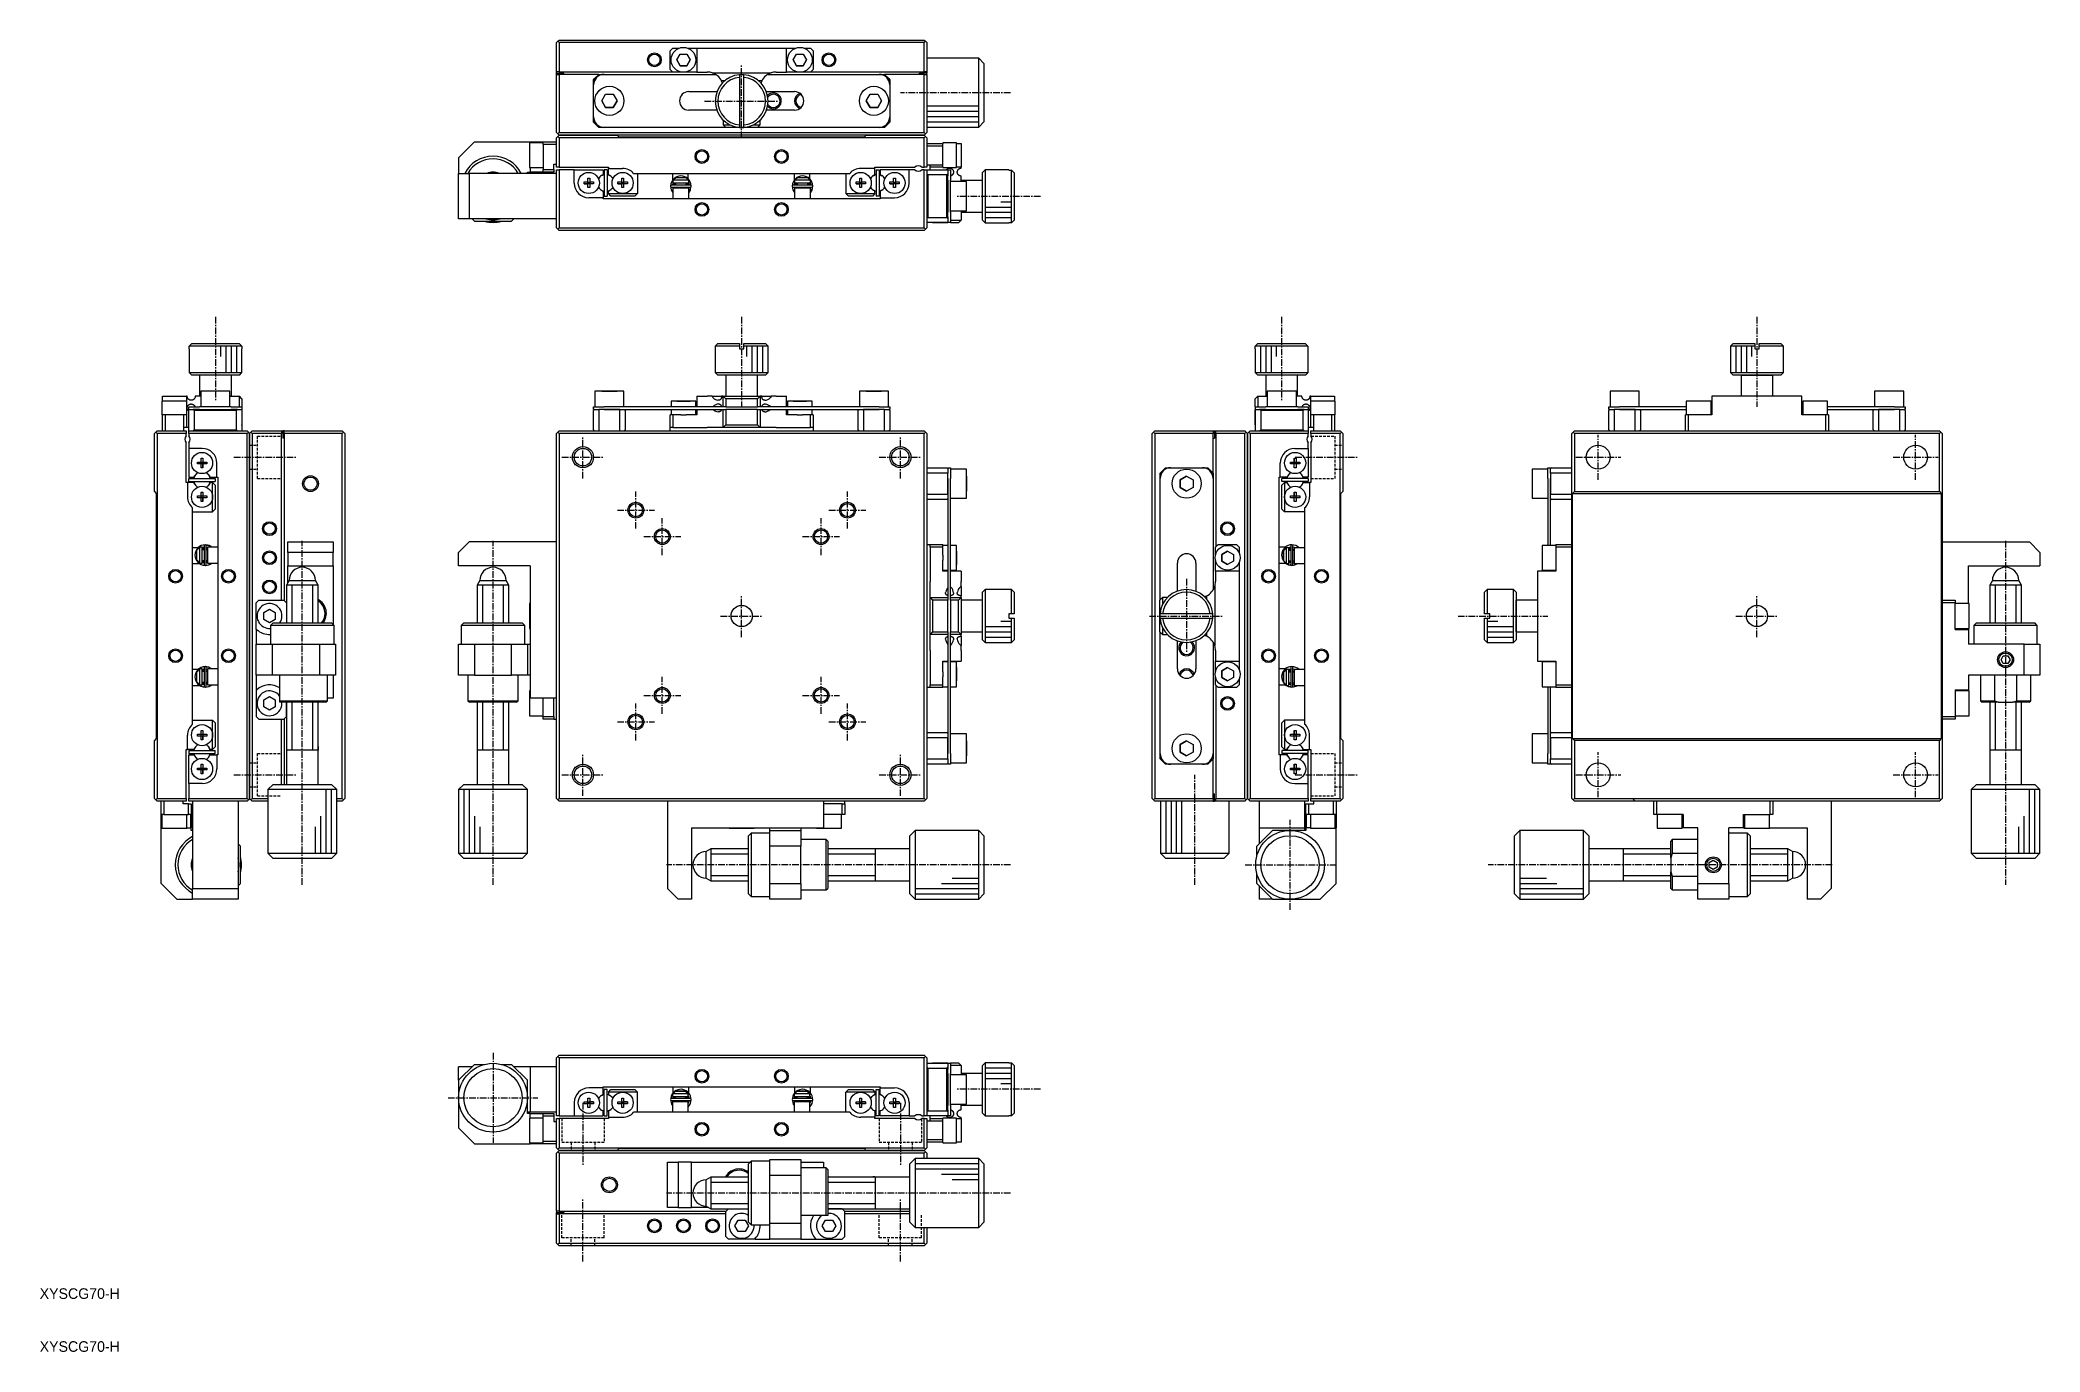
# Model space of a CAD drawing. Extents: x 10 to 388, y 10 to 258.
import ezdxf

# ---------------------------------------------------------------- set-up
doc = ezdxf.new("R2010")
doc.units = 0
doc.linetypes.add('CENTER', pattern=[2, 1.25, -0.25, 0.25, -0.25])
doc.linetypes.add('DASHED', pattern=[0.75, 0.5, -0.25])
doc.layers.get('0').update_dxf_attribs({"linetype": 'CONTINUOUS'})
doc.layers.add('CENTER', color=1, linetype='CENTER')
doc.styles.get("Standard").update_dxf_attribs({"font": 'FGP教科書体NT-M'})

msp = doc.modelspace()

# ---------------------------------------------------------------- texts
at = {"color": 7, "linetype": 'CONTINUOUS'}
for p in [(10, 20), (10, 10)]:
    msp.add_text('XYSCG70-H', height=2, dxfattribs=at).set_placement(p)

# ---------------------------------------------------------------- linework, layer by layer
at = {"color": 7, "linetype": 'CONTINUOUS'}
for p, q in [((107.69, 257.31), (107.94, 257.56)), ((107.69, 251.81), (107.69, 257.31)), ((107.94, 257.56), (108.19, 257.81)), ((107.94, 257.56), (108.19, 257.31)), ((108.19, 257.81), (177.19, 257.81)), ((177.19, 257.31), (108.19, 257.31)), ((108.19, 257.31), (108.19, 251.81)), ((177.19, 257.81), (177.44, 257.56)), ((177.19, 257.31), (177.44, 257.56)), ((177.19, 251.81), (177.19, 257.31)), ((177.44, 257.56), (177.69, 257.31)), ((177.69, 257.31), (177.69, 251.81)), ((129.19, 255.76), (129.69, 256.26)), ((129.19, 252.26), (129.19, 255.76)), ((129.69, 256.26), (130.87, 256.26)), ((130.42, 254.06), (131.06, 255.16)), ((131.06, 252.96), (130.42, 254.06)), ((130.42, 254.06), (131.06, 252.96)), ((131.06, 255.16), (132.33, 255.16)), ((132.33, 255.16), (132.97, 254.06)), ((132.97, 254.06), (132.33, 252.96)), ((132.33, 252.96), (132.97, 254.06)), ((132.52, 256.26), (134.19, 256.26)), ((134.19, 256.26), (134.19, 251.76)), ((134.19, 256.26), (151.19, 256.26)), ((151.19, 251.76), (151.19, 256.26)), ((151.19, 256.26), (152.87, 256.26)), ((152.42, 254.06), (153.06, 255.16)), ((153.06, 252.96), (152.42, 254.06)), ((152.42, 254.06), (153.06, 252.96)), ((153.06, 255.16), (154.33, 255.16)), ((154.33, 255.16), (154.97, 254.06)), ((154.97, 254.06), (154.33, 252.96)), ((154.33, 252.96), (154.97, 254.06)), ((154.52, 256.26), (155.69, 256.26)), ((155.69, 256.26), (156.19, 255.76)), ((156.19, 255.76), (156.19, 252.26)), ((187.49, 254.36), (177.69, 254.36)), ((187.49, 247.8), (187.49, 254.36)), ((188.49, 253.36), (187.49, 254.36)), ((188.49, 253.36), (188.49, 247.81)), ((108.19, 251.81), (107.69, 251.81)), ((107.69, 251.56), (107.69, 251.81)), ((107.69, 251.56), (109.09, 251.56)), ((107.69, 251.31), (107.69, 251.56)), ((107.69, 240.31), (107.69, 251.31)), ((107.69, 251.31), (108.19, 251.31)), ((108.19, 251.81), (129.64, 251.81)), ((108.19, 251.31), (108.19, 240.31)), ((115.69, 251.31), (108.19, 251.31)), ((109.09, 251.31), (109.09, 251.56)), ((114.69, 250.31), (114.89, 250.51)), ((114.69, 249.31), (114.69, 250.31)), ((115.69, 251.31), (114.89, 250.51)), ((114.89, 250.51), (114.89, 250.18)), ((115.69, 251.31), (116.69, 251.31)), ((116.69, 251.31), (137.78, 251.31)), ((129.69, 251.76), (129.19, 252.26)), ((131.21, 251.76), (129.69, 251.76)), ((132.33, 252.96), (131.06, 252.96)), ((131.06, 252.96), (132.33, 252.96)), ((134.19, 251.76), (132.18, 251.76)), ((134.19, 251.76), (136.19, 251.76)), ((137.13, 251.61), (148.26, 251.61)), ((139.5, 250.11), (138.87, 250.11)), ((142.29, 251.24), (142.29, 250.74)), ((142.29, 250.74), (142.29, 241.77)), ((143.09, 250.74), (143.09, 251.24)), ((143.09, 241.77), (143.09, 250.74)), ((146.52, 250.11), (145.89, 250.11)), ((147.61, 251.31), (168.69, 251.31)), ((149.19, 251.76), (151.19, 251.76)), ((153.21, 251.76), (151.19, 251.76)), ((154.33, 252.96), (153.06, 252.96)), ((153.06, 252.96), (154.33, 252.96)), ((155.69, 251.76), (154.18, 251.76)), ((156.19, 252.26), (155.69, 251.76)), ((155.74, 251.81), (177.19, 251.81)), ((168.69, 251.31), (169.69, 251.31)), ((170.49, 250.51), (169.69, 251.31)), ((177.19, 251.31), (169.69, 251.31)), ((170.49, 250.18), (170.49, 250.51)), ((170.49, 250.51), (170.69, 250.31)), ((170.69, 250.31), (170.69, 249.31)), ((177.69, 251.56), (176.29, 251.56)), ((176.29, 251.31), (176.29, 251.56)), ((177.69, 251.81), (177.19, 251.81)), ((177.19, 240.31), (177.19, 251.31)), ((177.19, 251.31), (177.69, 251.31)), ((177.69, 251.81), (177.69, 251.56)), ((177.69, 251.31), (177.69, 251.56)), ((177.69, 251.31), (177.69, 240.31)), ((114.69, 243.31), (114.69, 249.31)), ((116.25, 246.31), (116.97, 247.56)), ((116.97, 245.06), (116.25, 246.31)), ((116.25, 246.31), (116.97, 245.06)), ((116.97, 247.56), (118.42, 247.56)), ((118.42, 247.56), (119.14, 246.31)), ((119.14, 246.31), (118.42, 245.06)), ((118.42, 245.06), (119.14, 246.31)), ((132.69, 248.06), (138.03, 248.06)), ((147.36, 248.06), (152.69, 248.06)), ((166.25, 246.31), (166.97, 247.56)), ((166.97, 245.06), (166.25, 246.31)), ((166.25, 246.31), (166.97, 245.06)), ((166.97, 247.56), (168.42, 247.56)), ((168.42, 247.56), (169.14, 246.31)), ((169.14, 246.31), (168.42, 245.06)), ((168.42, 245.06), (169.14, 246.31)), ((170.69, 249.31), (170.69, 243.31)), ((187.49, 241.36), (187.49, 247.8)), ((188.49, 247.81), (188.49, 242.36)), ((114.69, 242.31), (114.69, 243.31)), ((114.89, 242.11), (114.69, 242.31)), ((114.89, 242.43), (114.89, 242.11)), ((114.89, 242.11), (115.69, 241.31)), ((118.42, 245.06), (116.97, 245.06)), ((116.97, 245.06), (118.42, 245.06)), ((137.99, 244.56), (132.69, 244.56)), ((139.19, 242.68), (139.19, 241.76)), ((146.19, 241.76), (146.19, 242.68)), ((152.69, 244.56), (147.4, 244.56)), ((168.42, 245.06), (166.97, 245.06)), ((166.97, 245.06), (168.42, 245.06)), ((169.69, 241.31), (170.49, 242.11)), ((170.49, 242.11), (170.49, 242.43)), ((170.69, 242.31), (170.49, 242.11)), ((170.69, 243.31), (170.69, 242.31)), ((187.49, 241.36), (188.49, 242.36)), ((92.19, 238.56), (89.19, 235.56)), ((92.19, 238.56), (102.69, 238.56)), ((102.59, 238.41), (102.59, 233.71)), ((105.19, 238.41), (102.59, 238.41)), ((102.69, 238.49), (102.69, 238.56)), ((102.69, 238.56), (105.19, 238.56)), ((102.69, 238.49), (102.69, 238.41)), ((105.19, 238.49), (102.69, 238.49)), ((105.19, 238.56), (107.69, 238.56)), ((105.19, 238.06), (105.19, 238.56)), ((107.94, 240.06), (107.69, 240.31)), ((107.69, 239.31), (107.94, 239.56)), ((107.69, 233.81), (107.69, 239.31)), ((108.19, 240.31), (107.94, 240.06)), ((108.19, 239.81), (107.94, 240.06)), ((108.19, 239.81), (107.94, 239.56)), ((107.94, 239.56), (108.19, 239.31)), ((108.19, 240.31), (177.19, 240.31)), ((177.19, 239.81), (108.19, 239.81)), ((108.19, 239.81), (119.19, 239.81)), ((177.19, 239.31), (108.19, 239.31)), ((108.19, 239.31), (108.19, 233.81)), ((116.69, 241.31), (115.69, 241.31)), ((139.64, 241.31), (116.69, 241.31)), ((119.54, 239.46), (119.19, 239.81)), ((165.84, 239.46), (119.54, 239.46)), ((139.19, 241.76), (140.52, 241.76)), ((139.69, 241.26), (139.19, 241.76)), ((142.69, 241.26), (139.69, 241.26)), ((142.29, 241.77), (142.29, 241.27)), ((145.69, 241.26), (142.69, 241.26)), ((143.09, 241.27), (143.09, 241.77)), ((144.87, 241.76), (146.19, 241.76)), ((146.19, 241.76), (145.69, 241.26)), ((168.69, 241.31), (145.74, 241.31)), ((166.19, 239.81), (165.84, 239.46)), ((166.19, 239.81), (177.19, 239.81)), ((169.69, 241.31), (168.69, 241.31)), ((177.44, 240.06), (177.19, 240.31)), ((177.44, 240.06), (177.19, 239.81)), ((177.44, 239.56), (177.19, 239.81)), ((177.19, 239.31), (177.44, 239.56)), ((177.19, 233.81), (177.19, 239.31)), ((177.69, 240.31), (177.44, 240.06)), ((177.44, 239.56), (177.69, 239.31)), ((177.69, 241.36), (187.49, 241.36)), ((177.69, 239.31), (177.69, 233.81)), ((177.69, 238.26), (180.69, 238.26)), ((180.69, 238.41), (180.69, 238.26)), ((183.29, 238.41), (180.69, 238.41)), ((180.69, 237.76), (180.69, 238.26)), ((183.29, 233.71), (183.29, 238.41)), ((183.29, 238.26), (184.19, 238.26)), ((184.19, 238.26), (184.19, 233.76)), ((89.19, 235.56), (89.19, 232.61)), ((107.69, 238.06), (105.19, 238.06)), ((105.19, 238.06), (105.19, 233.36)), ((180.69, 237.76), (177.69, 237.76)), ((180.69, 234.26), (180.69, 237.76)), ((89.19, 224.01), (89.19, 232.61)), ((89.19, 232.61), (91.19, 232.61)), ((91.19, 232.61), (91.19, 224.01)), ((107.69, 232.61), (91.19, 232.61)), ((102.19, 232.61), (102.19, 232.86)), ((102.19, 232.86), (102.69, 232.86)), ((102.59, 233.71), (105.19, 233.71)), ((102.69, 233.71), (102.69, 232.9)), ((102.69, 232.9), (105.19, 232.9)), ((102.69, 232.86), (102.69, 232.9)), ((105.19, 232.86), (102.69, 232.86)), ((105.19, 233.36), (107.19, 233.36)), ((105.19, 232.86), (105.19, 233.36)), ((107.19, 232.86), (105.19, 232.86)), ((107.19, 234.36), (107.69, 234.36)), ((107.19, 233.36), (107.19, 234.36)), ((107.19, 233.36), (107.19, 232.86)), ((108.19, 233.81), (107.69, 233.81)), ((107.69, 222.31), (107.69, 233.31)), ((107.69, 233.31), (108.19, 233.31)), ((108.19, 233.81), (117.49, 233.81)), ((108.19, 233.31), (108.19, 222.31)), ((111.04, 233.31), (108.19, 233.31)), ((111.04, 230.76), (111.04, 233.31)), ((111.04, 233.31), (116.49, 233.31)), ((112.91, 230.99), (113.61, 230.99)), ((112.91, 230.63), (112.91, 230.99)), ((113.61, 230.63), (112.91, 230.63)), ((112.91, 230.63), (113.61, 230.63)), ((113.61, 231.69), (113.97, 231.69)), ((113.61, 230.99), (113.61, 231.69)), ((113.63, 230.98), (113.61, 230.99)), ((113.63, 230.64), (113.61, 230.63)), ((113.61, 229.92), (113.61, 230.63)), ((113.63, 230.98), (113.96, 230.98)), ((113.63, 230.64), (113.63, 230.98)), ((113.96, 230.64), (113.63, 230.64)), ((113.96, 230.98), (113.97, 230.99)), ((113.96, 230.98), (113.96, 230.64)), ((113.96, 230.64), (113.97, 230.63)), ((113.97, 231.69), (113.97, 230.99)), ((113.97, 230.99), (114.68, 230.99)), ((113.97, 230.63), (113.97, 229.92)), ((114.68, 230.63), (113.97, 230.63)), ((114.68, 230.63), (113.97, 230.63)), ((114.68, 230.99), (114.68, 230.63)), ((116.49, 232.35), (116.2, 232.18)), ((116.49, 233.31), (116.49, 232.35)), ((116.69, 233.31), (116.69, 228.31)), ((117.29, 233.31), (116.69, 233.31)), ((117.29, 233.31), (117.29, 228.31)), ((117.49, 233.81), (117.49, 233.56)), ((117.49, 233.56), (120.19, 233.56)), ((117.49, 232.35), (117.49, 233.56)), ((117.79, 232.18), (117.49, 232.35)), ((119.31, 230.99), (120.01, 230.99)), ((119.31, 230.63), (119.31, 230.99)), ((120.01, 230.63), (119.31, 230.63)), ((119.31, 230.63), (120.01, 230.63)), ((120.01, 231.69), (120.37, 231.69)), ((120.01, 230.99), (120.01, 231.69)), ((120.03, 230.98), (120.01, 230.99)), ((120.03, 230.64), (120.01, 230.63)), ((120.01, 229.92), (120.01, 230.63)), ((120.03, 230.98), (120.36, 230.98)), ((120.03, 230.64), (120.03, 230.98)), ((120.36, 230.64), (120.03, 230.64)), ((120.36, 230.98), (120.37, 230.99)), ((120.36, 230.98), (120.36, 230.64)), ((120.36, 230.64), (120.37, 230.63)), ((120.37, 231.69), (120.37, 230.99)), ((120.37, 230.99), (121.08, 230.99)), ((120.37, 230.63), (120.37, 229.92)), ((121.08, 230.63), (120.37, 230.63)), ((121.08, 230.63), (120.37, 230.63)), ((121.08, 230.99), (121.08, 230.63)), ((122.27, 232.61), (130.02, 232.61)), ((122.99, 232.61), (122.99, 228.81)), ((129.59, 232.61), (129.59, 231.29)), ((129.66, 230.39), (129.77, 230.81)), ((129.75, 231.31), (129.69, 231.31)), ((129.69, 231.31), (129.69, 230.81)), ((129.69, 230.81), (132.69, 230.81)), ((129.75, 231.31), (130.28, 231.81)), ((132.64, 231.31), (129.75, 231.31)), ((130.02, 232.61), (132.17, 232.61)), ((130.19, 230.81), (130.19, 230.39)), ((130.28, 231.81), (132.11, 231.81)), ((132.11, 231.81), (132.64, 231.31)), ((132.17, 232.61), (153.02, 232.61)), ((132.19, 230.39), (132.19, 230.81)), ((132.59, 231.56), (132.59, 232.61)), ((132.59, 230.61), (132.59, 230.81)), ((132.69, 231.31), (132.64, 231.31)), ((132.64, 230.81), (132.75, 230.39)), ((132.69, 230.81), (132.69, 231.31)), ((152.59, 232.61), (152.59, 231.29)), ((152.66, 230.39), (152.77, 230.81)), ((152.75, 231.31), (152.69, 231.31)), ((152.69, 231.31), (152.69, 230.81)), ((152.69, 230.81), (155.69, 230.81)), ((152.75, 231.31), (153.28, 231.81)), ((155.64, 231.31), (152.75, 231.31)), ((153.02, 232.61), (155.17, 232.61)), ((153.19, 230.81), (153.19, 230.39)), ((153.28, 231.81), (155.11, 231.81)), ((155.11, 231.81), (155.64, 231.31)), ((155.17, 232.61), (163.12, 232.61)), ((155.19, 230.39), (155.19, 230.81)), ((155.59, 231.56), (155.59, 232.61)), ((155.59, 230.61), (155.59, 230.81)), ((155.69, 231.31), (155.64, 231.31)), ((155.64, 230.81), (155.75, 230.39)), ((155.69, 230.81), (155.69, 231.31)), ((162.39, 232.61), (162.39, 228.81)), ((164.31, 230.99), (165.01, 230.99)), ((164.31, 230.63), (164.31, 230.99)), ((165.01, 230.63), (164.31, 230.63)), ((164.31, 230.63), (165.01, 230.63)), ((165.01, 231.69), (165.37, 231.69)), ((165.01, 230.99), (165.01, 231.69)), ((165.03, 230.98), (165.01, 230.99)), ((165.03, 230.64), (165.01, 230.63)), ((165.01, 229.92), (165.01, 230.63)), ((165.03, 230.98), (165.36, 230.98)), ((165.03, 230.64), (165.03, 230.98)), ((165.36, 230.64), (165.03, 230.64)), ((167.89, 233.56), (165.19, 233.56)), ((165.36, 230.98), (165.37, 230.99)), ((165.36, 230.98), (165.36, 230.64)), ((165.36, 230.64), (165.37, 230.63)), ((165.37, 231.69), (165.37, 230.99)), ((165.37, 230.99), (166.08, 230.99)), ((165.37, 230.63), (165.37, 229.92)), ((166.08, 230.63), (165.37, 230.63)), ((166.08, 230.63), (165.37, 230.63)), ((166.08, 230.99), (166.08, 230.63)), ((167.6, 232.18), (167.89, 232.35)), ((167.89, 233.81), (175.43, 233.81)), ((167.89, 233.56), (167.89, 233.81)), ((167.89, 232.35), (167.89, 233.56)), ((168.09, 233.31), (168.09, 228.31)), ((168.09, 233.31), (168.69, 233.31)), ((168.69, 233.31), (168.69, 228.31)), ((168.89, 233.31), (168.89, 232.35)), ((174.34, 233.31), (168.89, 233.31)), ((168.89, 232.35), (169.19, 232.18)), ((170.71, 230.99), (171.41, 230.99)), ((170.71, 230.63), (170.71, 230.99)), ((171.41, 230.63), (170.71, 230.63)), ((170.71, 230.63), (171.41, 230.63)), ((171.41, 231.69), (171.77, 231.69)), ((171.41, 230.99), (171.41, 231.69)), ((171.43, 230.98), (171.41, 230.99)), ((171.43, 230.64), (171.41, 230.63)), ((171.41, 229.92), (171.41, 230.63)), ((171.43, 230.98), (171.76, 230.98)), ((171.43, 230.64), (171.43, 230.98)), ((171.76, 230.64), (171.43, 230.64)), ((171.76, 230.98), (171.77, 230.99)), ((171.76, 230.98), (171.76, 230.64)), ((171.76, 230.64), (171.77, 230.63)), ((171.77, 231.69), (171.77, 230.99)), ((171.77, 230.99), (172.48, 230.99)), ((171.77, 230.63), (171.77, 229.92)), ((172.48, 230.63), (171.77, 230.63)), ((172.48, 230.63), (171.77, 230.63)), ((172.48, 230.99), (172.48, 230.63)), ((174.34, 230.76), (174.34, 233.31)), ((175.43, 233.31), (174.34, 233.31)), ((176.76, 233.81), (177.19, 233.81)), ((177.19, 233.31), (176.76, 233.31)), ((177.69, 233.81), (177.19, 233.81)), ((177.19, 222.31), (177.19, 233.31)), ((177.19, 233.31), (177.69, 233.31)), ((177.69, 234.26), (178.29, 234.26)), ((177.69, 233.31), (181.69, 233.31)), ((177.69, 233.31), (177.69, 222.31)), ((177.69, 232.51), (177.89, 232.31)), ((177.89, 232.31), (177.89, 224.31)), ((181.49, 232.31), (177.89, 232.31)), ((178.29, 234.26), (180.69, 234.26)), ((178.29, 233.76), (178.29, 234.26)), ((180.69, 233.76), (178.29, 233.76)), ((178.29, 233.31), (178.29, 233.76)), ((180.69, 233.76), (180.69, 234.26)), ((180.69, 233.76), (180.69, 233.71)), ((180.69, 233.71), (183.29, 233.71)), ((181.39, 233.31), (181.43, 233.35)), ((181.43, 233.35), (181.47, 233.39)), ((181.47, 233.39), (181.52, 233.43)), ((181.49, 232.31), (181.69, 232.51)), ((181.49, 224.31), (181.49, 232.31)), ((181.52, 233.43), (181.55, 233.46)), ((181.55, 233.46), (181.59, 233.49)), ((181.59, 233.49), (181.64, 233.51)), ((181.64, 233.51), (181.68, 233.54)), ((181.68, 233.54), (181.71, 233.55)), ((181.69, 233.31), (181.69, 232.51)), ((181.69, 233.31), (182.19, 233.31)), ((181.69, 232.51), (181.69, 232.18)), ((181.69, 232.17), (181.69, 232.51)), ((181.69, 231.31), (181.69, 232.17)), ((181.69, 231.31), (181.69, 225.31)), ((181.71, 233.55), (181.73, 233.56)), ((181.73, 233.56), (181.76, 233.57)), ((181.76, 233.57), (181.78, 233.58)), ((181.78, 233.58), (181.81, 233.58)), ((181.81, 233.58), (181.83, 233.59)), ((181.83, 233.59), (181.84, 233.59)), ((181.84, 233.59), (181.86, 233.59)), ((181.86, 233.59), (181.87, 233.6)), ((181.87, 233.6), (181.89, 233.6)), ((181.89, 233.6), (181.9, 233.6)), ((181.9, 233.6), (181.92, 233.6)), ((181.92, 233.6), (181.93, 233.6)), ((181.93, 233.6), (181.94, 233.6)), ((181.94, 233.6), (181.95, 233.6)), ((181.95, 233.6), (181.97, 233.61)), ((181.97, 233.61), (181.98, 233.61)), ((181.98, 233.61), (181.99, 233.61)), ((181.99, 233.61), (182, 233.61)), ((182, 233.61), (182.01, 233.61)), ((182.01, 233.61), (182.02, 233.61)), ((182.02, 233.61), (182.03, 233.6)), ((182.03, 233.6), (182.04, 233.6)), ((182.04, 233.6), (182.05, 233.6)), ((182.05, 233.6), (182.06, 233.6)), ((182.06, 233.6), (182.07, 233.6)), ((182.07, 233.6), (182.08, 233.6)), ((182.08, 233.6), (182.1, 233.6)), ((182.1, 233.6), (182.11, 233.6)), ((182.11, 233.6), (182.12, 233.59)), ((182.12, 233.59), (182.14, 233.59)), ((182.14, 233.59), (182.15, 233.59)), ((182.15, 233.59), (182.17, 233.59)), ((182.17, 233.59), (182.2, 233.58)), ((182.19, 233.31), (182.19, 231.31)), ((182.22, 232.14), (182.19, 232.13)), ((182.19, 225.31), (182.19, 231.31)), ((185.19, 231.06), (182.19, 231.06)), ((182.2, 233.58), (182.22, 233.57)), ((182.22, 233.57), (182.25, 233.56)), ((182.24, 232.15), (182.22, 232.14)), ((182.27, 232.16), (182.24, 232.15)), ((182.25, 233.56), (182.27, 233.55)), ((182.27, 233.55), (182.3, 233.54)), ((182.3, 232.17), (182.27, 232.16)), ((182.3, 233.54), (182.32, 233.53)), ((182.33, 232.18), (182.3, 232.17)), ((182.32, 233.53), (182.37, 233.5)), ((182.36, 232.2), (182.33, 232.18)), ((182.39, 232.22), (182.36, 232.2)), ((182.37, 233.5), (182.42, 233.48)), ((182.41, 232.23), (182.39, 232.22)), ((182.44, 232.25), (182.41, 232.23)), ((182.42, 233.48), (182.46, 233.44)), ((182.46, 232.27), (182.44, 232.25)), ((182.46, 233.44), (182.5, 233.41)), ((182.49, 232.29), (182.46, 232.27)), ((182.51, 232.31), (182.49, 232.29)), ((182.5, 233.41), (182.54, 233.37)), ((182.53, 232.33), (182.51, 232.31)), ((182.55, 232.36), (182.53, 232.33)), ((182.54, 233.37), (182.57, 233.33)), ((182.57, 232.38), (182.55, 232.36)), ((182.57, 233.33), (182.61, 233.29)), ((182.59, 232.4), (182.57, 232.38)), ((182.61, 232.43), (182.59, 232.4)), ((182.61, 233.29), (182.64, 233.24)), ((182.63, 232.45), (182.61, 232.43)), ((182.64, 232.47), (182.63, 232.45)), ((182.64, 233.24), (182.67, 233.19)), ((182.66, 232.51), (182.64, 232.47)), ((182.67, 232.54), (182.66, 232.51)), ((182.67, 233.19), (182.69, 233.15)), ((182.69, 232.57), (182.67, 232.54)), ((182.69, 233.15), (182.7, 233.1)), ((182.7, 232.6), (182.69, 232.57)), ((182.7, 233.1), (182.72, 233.06)), ((182.71, 232.64), (182.7, 232.6)), ((182.72, 232.68), (182.71, 232.64)), ((182.72, 233.06), (182.73, 233.01)), ((182.73, 232.72), (182.72, 232.68)), ((182.73, 233.01), (182.74, 232.96)), ((182.74, 232.77), (182.73, 232.72)), ((182.74, 232.96), (182.74, 232.92)), ((182.74, 232.92), (182.74, 232.87)), ((182.74, 232.87), (182.74, 232.82)), ((182.74, 232.82), (182.74, 232.77)), ((184.19, 233.76), (183.29, 233.76)), ((183.44, 232.85), (183.45, 232.89)), ((183.45, 232.8), (183.44, 232.85)), ((183.45, 232.98), (183.46, 233.02)), ((183.45, 232.93), (183.45, 232.98)), ((183.45, 232.89), (183.45, 232.93)), ((183.45, 232.76), (183.45, 232.8)), ((183.46, 232.71), (183.45, 232.76)), ((183.46, 233.02), (183.48, 233.07)), ((183.47, 232.68), (183.46, 232.71)), ((183.48, 232.64), (183.47, 232.68)), ((183.48, 233.07), (183.49, 233.12)), ((183.49, 232.61), (183.48, 232.64)), ((183.49, 233.12), (183.52, 233.17)), ((183.5, 232.57), (183.49, 232.61)), ((183.51, 232.54), (183.5, 232.57)), ((183.53, 232.51), (183.51, 232.54)), ((183.52, 233.17), (183.54, 233.22)), ((183.55, 232.48), (183.53, 232.51)), ((183.54, 233.22), (183.56, 233.26)), ((183.57, 232.45), (183.55, 232.48)), ((183.56, 233.26), (183.59, 233.3)), ((183.59, 232.41), (183.57, 232.45)), ((183.59, 233.3), (183.62, 233.34)), ((183.61, 232.38), (183.59, 232.41)), ((183.63, 232.36), (183.61, 232.38)), ((183.62, 233.34), (183.66, 233.38)), ((183.66, 232.33), (183.63, 232.36)), ((183.66, 233.38), (183.7, 233.42)), ((183.68, 232.31), (183.66, 232.33)), ((183.71, 232.28), (183.68, 232.31)), ((183.7, 233.42), (183.74, 233.45)), ((183.74, 232.26), (183.71, 232.28)), ((183.74, 233.45), (183.78, 233.48)), ((183.77, 232.24), (183.74, 232.26)), ((183.79, 232.22), (183.77, 232.24)), ((183.78, 233.48), (183.82, 233.5)), ((183.82, 232.21), (183.79, 232.22)), ((183.82, 233.5), (183.85, 233.52)), ((183.84, 232.19), (183.82, 232.21)), ((183.87, 232.18), (183.84, 232.19)), ((183.85, 233.52), (183.9, 233.54)), ((183.89, 232.17), (183.87, 232.18)), ((183.92, 232.16), (183.89, 232.17)), ((183.9, 233.54), (183.92, 233.55)), ((183.92, 233.55), (183.94, 233.56)), ((183.94, 232.15), (183.92, 232.16)), ((183.94, 233.56), (183.97, 233.57)), ((183.97, 232.14), (183.94, 232.15)), ((183.97, 233.57), (183.99, 233.58)), ((184, 232.13), (183.97, 232.14)), ((183.99, 233.58), (184.02, 233.58)), ((184.03, 232.13), (184, 232.13)), ((184.02, 233.58), (184.05, 233.59)), ((184.05, 232.12), (184.03, 232.13)), ((184.05, 233.59), (184.06, 233.59)), ((184.08, 232.11), (184.05, 232.12)), ((184.06, 233.59), (184.07, 233.6)), ((184.07, 233.6), (184.09, 233.6)), ((184.11, 232.11), (184.08, 232.11)), ((184.09, 233.6), (184.1, 233.6)), ((184.1, 233.6), (184.12, 233.6)), ((184.14, 232.11), (184.11, 232.11)), ((184.12, 233.6), (184.13, 233.6)), ((184.13, 233.6), (184.15, 233.6)), ((184.17, 232.11), (184.14, 232.11)), ((184.15, 233.6), (184.16, 233.6)), ((184.16, 233.6), (184.17, 233.61)), ((184.17, 233.61), (184.18, 233.61)), ((184.19, 232.11), (184.17, 232.11)), ((184.18, 233.61), (184.19, 233.61)), ((184.19, 233.61), (184.19, 233.76)), ((184.19, 231.06), (184.19, 232.11)), ((188.19, 231.26), (184.19, 231.26)), ((185.19, 225.56), (185.19, 231.06)), ((188.69, 233.26), (188.19, 232.76)), ((188.19, 223.76), (188.19, 232.76)), ((188.69, 233.26), (188.69, 223.26)), ((193.19, 233.26), (188.69, 233.26)), ((193.19, 233.26), (193.19, 233.24)), ((193.19, 233.24), (193.69, 233.24)), ((193.69, 223.27), (193.69, 233.24)), ((193.69, 233.24), (194.19, 232.74)), ((194.19, 232.74), (194.19, 223.77)), ((113.97, 229.92), (113.61, 229.92)), ((116.49, 228.01), (113.79, 228.01)), ((116.2, 229.43), (116.49, 229.26)), ((116.49, 229.26), (116.49, 228.01)), ((116.49, 227.81), (116.49, 228.01)), ((168.89, 227.81), (116.49, 227.81)), ((116.69, 228.31), (117.29, 228.31)), ((117.49, 229.26), (117.79, 229.43)), ((117.49, 228.81), (117.49, 229.26)), ((117.49, 228.81), (120.19, 228.81)), ((117.99, 228.31), (117.49, 228.81)), ((122.49, 228.31), (117.99, 228.31)), ((120.37, 229.92), (120.01, 229.92)), ((120.19, 228.81), (122.99, 228.81)), ((122.99, 228.81), (122.49, 228.31)), ((129.39, 229.49), (129.4, 229.49)), ((129.4, 229.49), (129.4, 229.49)), ((129.4, 229.49), (129.4, 229.49)), ((129.4, 229.49), (129.4, 229.49)), ((129.4, 229.49), (129.4, 229.48)), ((129.4, 229.48), (129.4, 229.48)), ((129.4, 229.48), (129.4, 229.48)), ((129.4, 229.48), (129.4, 229.48)), ((129.4, 229.48), (129.4, 229.48)), ((129.4, 229.48), (129.4, 229.47)), ((129.4, 229.47), (129.4, 229.47)), ((129.4, 229.47), (129.42, 229.43)), ((129.42, 229.43), (129.42, 229.44)), ((129.42, 229.44), (129.42, 229.44)), ((129.42, 229.44), (129.42, 229.44)), ((129.42, 229.43), (129.42, 229.42)), ((129.42, 229.43), (129.43, 229.42)), ((132.95, 230.39), (129.45, 230.39)), ((129.45, 230), (132.95, 230)), ((132.69, 229.81), (129.69, 229.81)), ((129.69, 229.81), (129.69, 227.81)), ((129.7, 230.61), (130.19, 230.61)), ((129.77, 229.81), (129.78, 229.82)), ((129.77, 229.81), (129.77, 229.81)), ((129.78, 229.84), (129.79, 229.85)), ((129.78, 229.82), (129.78, 229.84)), ((129.79, 229.85), (129.8, 229.86)), ((129.8, 229.86), (129.81, 229.87)), ((129.81, 229.89), (129.82, 229.9)), ((129.81, 229.87), (129.81, 229.89)), ((129.82, 229.9), (129.83, 229.91)), ((129.83, 229.91), (129.85, 229.92)), ((129.85, 229.92), (129.86, 229.93)), ((129.86, 229.93), (129.87, 229.94)), ((129.87, 229.94), (129.88, 229.95)), ((129.88, 229.95), (129.89, 229.96)), ((129.89, 229.96), (129.91, 229.96)), ((129.91, 229.96), (129.92, 229.97)), ((129.92, 229.97), (129.93, 229.98)), ((129.93, 229.98), (129.95, 229.98)), ((129.95, 229.98), (129.96, 229.99)), ((129.96, 229.99), (129.98, 229.99)), ((129.98, 229.99), (129.99, 230)), ((129.99, 230), (130, 230)), ((130, 230), (130.02, 230)), ((130.02, 230), (130.03, 230)), ((130.03, 230), (130.05, 230)), ((130.05, 230), (130.06, 230)), ((130.09, 230.61), (130.09, 230.39)), ((130.09, 230), (130.09, 229.81)), ((130.19, 230), (130.19, 229.81)), ((132.19, 230.61), (132.59, 230.61)), ((132.19, 229.81), (132.19, 230)), ((132.35, 230), (132.37, 230)), ((132.37, 230), (132.38, 230)), ((132.38, 230), (132.4, 230)), ((132.4, 230), (132.41, 230)), ((132.41, 230), (132.43, 230)), ((132.43, 230), (132.44, 229.99)), ((132.44, 229.99), (132.46, 229.99)), ((132.46, 229.99), (132.47, 229.98)), ((132.47, 229.98), (132.48, 229.98)), ((132.48, 229.98), (132.5, 229.97)), ((132.5, 229.97), (132.51, 229.96)), ((132.51, 229.96), (132.52, 229.95)), ((132.52, 229.95), (132.54, 229.94)), ((132.54, 229.94), (132.55, 229.94)), ((132.55, 229.94), (132.56, 229.93)), ((132.56, 229.93), (132.57, 229.92)), ((132.57, 229.92), (132.58, 229.9)), ((132.58, 229.9), (132.59, 229.89)), ((132.59, 229.89), (132.6, 229.88)), ((132.6, 229.88), (132.61, 229.87)), ((132.61, 229.87), (132.62, 229.86)), ((132.62, 229.86), (132.62, 229.84)), ((132.62, 229.84), (132.63, 229.83)), ((132.63, 229.83), (132.64, 229.82)), ((132.64, 229.82), (132.64, 229.81)), ((132.69, 227.81), (132.69, 229.81)), ((132.71, 229.53), (132.69, 229.54)), ((132.99, 229.43), (132.69, 229.53)), ((132.7, 228.95), (132.99, 229.43)), ((132.72, 229.53), (132.71, 229.53)), ((132.73, 229.52), (132.72, 229.53)), ((132.74, 229.51), (132.73, 229.52)), ((132.76, 229.51), (132.74, 229.51)), ((132.77, 229.5), (132.76, 229.51)), ((132.79, 229.49), (132.77, 229.5)), ((132.8, 229.49), (132.79, 229.49)), ((132.82, 229.48), (132.8, 229.49)), ((132.83, 229.48), (132.82, 229.48)), ((132.85, 229.47), (132.83, 229.48)), ((132.86, 229.47), (132.85, 229.47)), ((132.87, 229.46), (132.86, 229.47)), ((132.89, 229.45), (132.87, 229.46)), ((132.9, 229.45), (132.89, 229.45)), ((132.91, 229.45), (132.9, 229.45)), ((132.92, 229.44), (132.91, 229.45)), ((132.94, 229.44), (132.92, 229.44)), ((132.95, 229.44), (132.94, 229.44)), ((132.96, 229.43), (132.95, 229.44)), ((132.97, 229.43), (132.96, 229.43)), ((132.96, 229.43), (132.96, 229.43)), ((132.98, 229.43), (132.97, 229.43)), ((132.98, 229.4), (133.15, 230.17)), ((132.98, 230), (132.98, 230.01)), ((133, 229.97), (132.98, 230)), ((132.99, 229.43), (132.98, 229.43)), ((132.98, 229.43), (132.98, 229.43)), ((132.99, 229.43), (133, 229.46)), ((132.99, 229.44), (132.99, 229.43)), ((132.99, 229.43), (132.99, 229.43)), ((132.99, 229.43), (132.99, 229.43)), ((133.01, 229.93), (133, 229.97)), ((133, 229.46), (133.02, 229.5)), ((133.02, 229.9), (133.01, 229.93)), ((133.03, 229.87), (133.02, 229.9)), ((133.02, 229.5), (133.03, 229.53)), ((133.04, 229.84), (133.03, 229.87)), ((133.03, 229.56), (133.04, 229.6)), ((133.03, 229.53), (133.03, 229.56)), ((133.04, 229.8), (133.04, 229.84)), ((133.05, 229.77), (133.04, 229.8)), ((133.04, 229.63), (133.05, 229.66)), ((133.04, 229.6), (133.04, 229.63)), ((133.05, 229.73), (133.05, 229.77)), ((133.05, 229.7), (133.05, 229.73)), ((133.05, 229.66), (133.05, 229.7)), ((152.39, 229.49), (152.4, 229.49)), ((152.4, 229.49), (152.4, 229.49)), ((152.4, 229.49), (152.4, 229.49)), ((152.4, 229.49), (152.4, 229.49)), ((152.4, 229.49), (152.4, 229.48)), ((152.4, 229.48), (152.4, 229.48)), ((152.4, 229.48), (152.4, 229.48)), ((152.4, 229.48), (152.4, 229.48)), ((152.4, 229.48), (152.4, 229.48)), ((152.4, 229.48), (152.4, 229.47)), ((152.4, 229.47), (152.4, 229.47)), ((152.4, 229.47), (152.42, 229.43)), ((152.42, 229.43), (152.42, 229.44)), ((152.42, 229.44), (152.42, 229.44)), ((152.42, 229.44), (152.42, 229.44)), ((152.42, 229.43), (152.43, 229.42)), ((155.95, 230.39), (152.45, 230.39)), ((152.45, 230), (155.95, 230)), ((155.69, 229.81), (152.69, 229.81)), ((152.69, 229.81), (152.69, 227.81)), ((152.7, 230.61), (153.19, 230.61)), ((152.77, 229.81), (152.78, 229.82)), ((152.77, 229.81), (152.77, 229.81)), ((152.78, 229.84), (152.79, 229.85)), ((152.78, 229.82), (152.78, 229.84)), ((152.79, 229.85), (152.8, 229.86)), ((152.8, 229.86), (152.81, 229.87)), ((152.81, 229.89), (152.82, 229.9)), ((152.81, 229.87), (152.81, 229.89)), ((152.82, 229.9), (152.83, 229.91)), ((152.83, 229.91), (152.85, 229.92)), ((152.85, 229.92), (152.86, 229.93)), ((152.86, 229.93), (152.87, 229.94)), ((152.87, 229.94), (152.88, 229.95)), ((152.88, 229.95), (152.89, 229.96)), ((152.89, 229.96), (152.91, 229.96)), ((152.91, 229.96), (152.92, 229.97)), ((152.92, 229.97), (152.93, 229.98)), ((152.93, 229.98), (152.95, 229.98)), ((152.95, 229.98), (152.96, 229.99)), ((152.96, 229.99), (152.98, 229.99)), ((152.98, 229.99), (152.99, 230)), ((152.99, 230), (153, 230)), ((153, 230), (153.02, 230)), ((153.02, 230), (153.03, 230)), ((153.03, 230), (153.05, 230)), ((153.05, 230), (153.06, 230)), ((153.09, 230.61), (153.09, 230.39)), ((153.09, 230), (153.09, 229.81)), ((153.19, 230), (153.19, 229.81)), ((155.19, 230.61), (155.59, 230.61)), ((155.19, 229.81), (155.19, 230)), ((155.35, 230), (155.37, 230)), ((155.37, 230), (155.38, 230)), ((155.38, 230), (155.4, 230)), ((155.4, 230), (155.41, 230)), ((155.41, 230), (155.43, 230)), ((155.43, 230), (155.44, 229.99)), ((155.44, 229.99), (155.46, 229.99)), ((155.46, 229.99), (155.47, 229.98)), ((155.47, 229.98), (155.48, 229.98)), ((155.48, 229.98), (155.5, 229.97)), ((155.5, 229.97), (155.51, 229.96)), ((155.51, 229.96), (155.52, 229.95)), ((155.52, 229.95), (155.54, 229.94)), ((155.54, 229.94), (155.55, 229.94)), ((155.55, 229.94), (155.56, 229.93)), ((155.56, 229.93), (155.57, 229.92)), ((155.57, 229.92), (155.58, 229.9)), ((155.58, 229.9), (155.59, 229.89)), ((155.59, 229.89), (155.6, 229.88)), ((155.6, 229.88), (155.61, 229.87)), ((155.61, 229.87), (155.62, 229.86)), ((155.62, 229.86), (155.62, 229.84)), ((155.62, 229.84), (155.63, 229.83)), ((155.63, 229.83), (155.64, 229.82)), ((155.64, 229.82), (155.64, 229.81)), ((155.69, 227.81), (155.69, 229.81)), ((155.71, 229.53), (155.69, 229.54)), ((155.99, 229.43), (155.69, 229.53)), ((155.7, 228.95), (155.99, 229.43)), ((155.72, 229.53), (155.71, 229.53)), ((155.73, 229.52), (155.72, 229.53)), ((155.74, 229.51), (155.73, 229.52)), ((155.76, 229.51), (155.74, 229.51)), ((155.77, 229.5), (155.76, 229.51)), ((155.79, 229.49), (155.77, 229.5)), ((155.8, 229.49), (155.79, 229.49)), ((155.82, 229.48), (155.8, 229.49)), ((155.83, 229.48), (155.82, 229.48)), ((155.85, 229.47), (155.83, 229.48)), ((155.86, 229.47), (155.85, 229.47)), ((155.87, 229.46), (155.86, 229.47)), ((155.89, 229.45), (155.87, 229.46)), ((155.9, 229.45), (155.89, 229.45)), ((155.91, 229.45), (155.9, 229.45)), ((155.92, 229.44), (155.91, 229.45)), ((155.94, 229.44), (155.92, 229.44)), ((155.95, 229.44), (155.94, 229.44)), ((155.96, 229.43), (155.95, 229.44)), ((155.97, 229.43), (155.96, 229.43)), ((155.96, 229.43), (155.96, 229.43)), ((155.98, 229.43), (155.97, 229.43)), ((155.98, 230), (155.98, 230.01)), ((156, 229.97), (155.98, 230)), ((155.99, 229.43), (155.98, 229.43)), ((155.98, 229.43), (155.98, 229.43)), ((155.98, 229.4), (155.99, 229.42)), ((155.99, 229.42), (156.15, 230.17)), ((155.99, 229.43), (156, 229.46)), ((155.99, 229.44), (155.99, 229.43)), ((155.99, 229.43), (155.99, 229.43)), ((155.99, 229.43), (155.99, 229.43)), ((156.01, 229.93), (156, 229.97)), ((156, 229.46), (156.02, 229.5)), ((156.02, 229.9), (156.01, 229.93)), ((156.03, 229.87), (156.02, 229.9)), ((156.02, 229.5), (156.03, 229.53)), ((156.04, 229.84), (156.03, 229.87)), ((156.03, 229.56), (156.04, 229.6)), ((156.03, 229.53), (156.03, 229.56)), ((156.04, 229.8), (156.04, 229.84)), ((156.05, 229.77), (156.04, 229.8)), ((156.04, 229.63), (156.05, 229.66)), ((156.04, 229.6), (156.04, 229.63)), ((156.05, 229.73), (156.05, 229.77)), ((156.05, 229.7), (156.05, 229.73)), ((156.05, 229.66), (156.05, 229.7)), ((162.39, 228.81), (165.19, 228.81)), ((162.89, 228.31), (162.39, 228.81)), ((167.39, 228.31), (162.89, 228.31)), ((165.37, 229.92), (165.01, 229.92)), ((165.19, 228.81), (167.89, 228.81)), ((167.89, 228.81), (167.39, 228.31)), ((167.89, 229.26), (167.6, 229.43)), ((167.89, 228.81), (167.89, 229.26)), ((168.69, 228.31), (168.09, 228.31)), ((169.19, 229.43), (168.89, 229.26)), ((168.89, 229.26), (168.89, 228.01)), ((168.89, 228.01), (171.59, 228.01)), ((168.89, 228.01), (168.89, 227.81)), ((171.77, 229.92), (171.41, 229.92)), ((91.19, 224.01), (89.19, 224.01)), ((107.69, 224.01), (91.19, 224.01)), ((91.74, 224.01), (92.19, 223.56)), ((92.19, 223.56), (99.19, 223.56)), ((99.19, 223.56), (99.64, 224.01)), ((177.89, 224.31), (177.69, 224.11)), ((181.69, 223.31), (177.69, 223.31)), ((177.89, 224.31), (181.49, 224.31)), ((178.74, 223.31), (178.79, 223.26)), ((181.69, 223.26), (178.79, 223.26)), ((181.69, 224.11), (181.49, 224.31)), ((181.69, 224.43), (181.69, 225.31)), ((181.69, 224.43), (181.69, 224.11)), ((181.69, 224.11), (181.69, 224.43)), ((181.69, 224.11), (181.69, 223.31)), ((182.19, 223.31), (181.69, 223.31)), ((181.69, 223.31), (181.69, 223.26)), ((182.19, 225.56), (185.19, 225.56)), ((182.19, 225.31), (182.19, 223.31)), ((182.19, 223.76), (184.19, 223.76)), ((182.19, 223.26), (182.19, 223.31)), ((183.69, 223.26), (182.19, 223.26)), ((183.69, 223.26), (184.19, 223.76)), ((184.19, 225.56), (184.19, 223.76)), ((184.19, 225.26), (188.19, 225.26)), ((188.19, 223.76), (188.69, 223.26)), ((188.69, 223.26), (193.19, 223.26)), ((193.69, 223.27), (193.19, 223.27)), ((193.19, 223.27), (193.19, 223.26)), ((194.19, 223.77), (193.69, 223.27)), ((107.94, 222.06), (107.69, 222.31)), ((108.19, 222.31), (107.94, 222.06)), ((108.19, 221.81), (107.94, 222.06)), ((108.19, 222.31), (177.19, 222.31)), ((177.19, 221.81), (108.19, 221.81)), ((177.44, 222.06), (177.19, 222.31)), ((177.19, 221.81), (177.44, 222.06)), ((177.69, 222.31), (177.44, 222.06)), ((38.25, 200), (38.75, 200.5)), ((38.75, 200.5), (47.72, 200.5)), ((47.72, 200.5), (48.22, 200)), ((138.19, 200.5), (137.69, 200)), ((138.19, 200.5), (142.29, 200.5)), ((138.19, 200.5), (142.29, 200.5)), ((142.29, 200.5), (142.29, 200)), ((143.09, 200.5), (147.19, 200.5)), ((143.09, 200.5), (147.19, 200.5)), ((143.09, 200), (143.09, 200.5)), ((147.69, 200), (147.19, 200.5)), ((239.77, 200), (240.27, 200.5)), ((240.27, 200.5), (249.23, 200.5)), ((249.23, 200.5), (249.73, 200)), ((330.1, 200.5), (329.6, 200)), ((330.1, 200.5), (334.2, 200.5)), ((334.2, 200.5), (334.2, 200)), ((335, 200.5), (339.1, 200.5)), ((335, 200), (335, 200.5)), ((339.6, 200), (339.1, 200.5)), ((38.24, 199.5), (38.25, 199.5)), ((38.24, 199.5), (38.24, 195)), ((38.25, 199.5), (38.25, 200)), ((48.22, 200), (38.25, 200)), ((48.22, 200), (48.22, 199.5)), ((48.22, 199.5), (48.24, 199.5)), ((48.24, 195), (48.24, 199.5)), ((142.29, 200), (137.69, 200)), ((137.69, 200), (137.69, 195)), ((142.29, 200), (142.29, 199.5)), ((142.29, 199.5), (143.09, 199.5)), ((142.29, 199.5), (143.09, 199.5)), ((147.69, 200), (143.09, 200)), ((143.09, 199.5), (143.09, 200)), ((147.69, 195), (147.69, 200)), ((239.75, 199.5), (239.77, 199.5)), ((239.75, 199.5), (239.75, 195)), ((239.77, 199.5), (239.77, 200)), ((249.73, 200), (239.77, 200)), ((249.73, 200), (249.73, 199.5)), ((249.73, 199.5), (249.75, 199.5)), ((249.75, 195), (249.75, 199.5)), ((334.2, 200), (329.6, 200)), ((329.6, 200), (329.6, 195)), ((334.2, 200), (334.2, 199.5)), ((334.2, 199.5), (335, 199.5)), ((339.6, 200), (335, 200)), ((335, 199.5), (335, 200)), ((339.6, 195), (339.6, 200)), ((38.24, 195), (48.24, 195)), ((38.24, 195), (38.74, 194.5)), ((47.74, 194.5), (38.74, 194.5)), ((40.24, 194.5), (40.24, 190.5)), ((46.24, 190.5), (46.24, 194.5)), ((47.74, 194.5), (48.24, 195)), ((137.69, 195), (147.69, 195)), ((137.69, 195), (138.19, 194.5)), ((147.19, 194.5), (138.19, 194.5)), ((139.69, 194.5), (139.69, 190.5)), ((145.69, 190.5), (145.69, 194.5)), ((147.19, 194.5), (147.69, 195)), ((239.75, 195), (249.75, 195)), ((239.75, 195), (240.25, 194.5)), ((249.25, 194.5), (240.25, 194.5)), ((241.75, 194.5), (241.75, 190.5)), ((247.75, 190.5), (247.75, 194.5)), ((249.25, 194.5), (249.75, 195)), ((329.6, 195), (334.6, 195)), ((329.6, 195), (330.1, 194.5)), ((331.6, 194.5), (330.1, 194.5)), ((334.6, 194.5), (330.1, 194.5)), ((337.6, 194.5), (331.6, 194.5)), ((331.6, 194.5), (334.6, 194.5)), ((331.6, 194.5), (331.6, 190.5)), ((334.6, 195), (339.6, 195)), ((339.1, 194.5), (334.6, 194.5)), ((334.6, 194.5), (337.6, 194.5)), ((339.1, 194.5), (337.6, 194.5)), ((337.6, 190.5), (337.6, 194.5)), ((339.1, 194.5), (339.6, 195)), ((37.79, 189.6), (33.09, 189.6)), ((33.09, 189.6), (33.09, 187)), ((33.24, 190.5), (37.74, 190.5)), ((33.24, 189.6), (33.24, 190.5)), ((37.74, 190.5), (37.74, 189.6)), ((37.89, 190.5), (37.74, 190.5)), ((37.79, 187), (37.79, 189.6)), ((37.89, 190.49), (37.89, 190.5)), ((37.89, 190.48), (37.89, 190.49)), ((37.89, 190.46), (37.89, 190.48)), ((37.89, 190.45), (37.89, 190.46)), ((37.89, 190.44), (37.89, 190.45)), ((37.89, 190.42), (37.89, 190.44)), ((37.89, 190.41), (37.89, 190.42)), ((37.89, 190.39), (37.89, 190.41)), ((37.9, 190.38), (37.89, 190.39)), ((37.9, 190.36), (37.9, 190.38)), ((37.9, 190.35), (37.9, 190.36)), ((37.91, 190.32), (37.9, 190.35)), ((37.91, 190.3), (37.91, 190.32)), ((37.92, 190.27), (37.91, 190.3)), ((37.93, 190.25), (37.92, 190.27)), ((37.94, 190.22), (37.93, 190.25)), ((37.95, 190.2), (37.94, 190.22)), ((37.97, 190.16), (37.95, 190.2)), ((37.99, 190.12), (37.97, 190.16)), ((38.01, 190.08), (37.99, 190.12)), ((38.04, 190.04), (38.01, 190.08)), ((38.08, 190), (38.04, 190.04)), ((38.11, 189.96), (38.08, 190)), ((38.15, 189.93), (38.11, 189.96)), ((38.19, 189.9), (38.15, 189.93)), ((38.23, 189.87), (38.19, 189.9)), ((38.27, 189.84), (38.23, 189.87)), ((38.32, 189.82), (38.27, 189.84)), ((38.37, 189.8), (38.32, 189.82)), ((38.42, 189.78), (38.37, 189.8)), ((38.39, 189.01), (38.44, 189.02)), ((38.47, 189.77), (38.42, 189.78)), ((38.44, 189.02), (38.48, 189.03)), ((38.51, 189.76), (38.47, 189.77)), ((38.48, 189.03), (38.53, 189.04)), ((38.56, 189.75), (38.51, 189.76)), ((38.53, 189.04), (38.57, 189.05)), ((38.6, 189.75), (38.56, 189.75)), ((38.57, 189.05), (38.62, 189.05)), ((38.64, 189.75), (38.6, 189.75)), ((38.62, 189.05), (38.67, 189.05)), ((38.69, 189.75), (38.64, 189.75)), ((38.67, 189.05), (38.72, 189.04)), ((38.74, 189.76), (38.69, 189.75)), ((38.72, 189.04), (38.77, 189.04)), ((38.78, 189.76), (38.74, 189.76)), ((38.77, 189.04), (38.81, 189.03)), ((38.82, 189.77), (38.78, 189.76)), ((38.81, 189.03), (38.85, 189.02)), ((38.85, 189.78), (38.82, 189.77)), ((38.88, 189.79), (38.85, 189.78)), ((38.92, 189.81), (38.88, 189.79)), ((38.95, 189.82), (38.92, 189.81)), ((38.98, 189.84), (38.95, 189.82)), ((39.01, 189.85), (38.98, 189.84)), ((39.05, 189.87), (39.01, 189.85)), ((39.08, 189.89), (39.05, 189.87)), ((39.11, 189.92), (39.08, 189.89)), ((39.13, 189.94), (39.11, 189.92)), ((39.16, 189.96), (39.13, 189.94)), ((39.18, 189.99), (39.16, 189.96)), ((39.21, 190.02), (39.18, 189.99)), ((39.23, 190.04), (39.21, 190.02)), ((39.25, 190.07), (39.23, 190.04)), ((39.27, 190.1), (39.25, 190.07)), ((39.28, 190.12), (39.27, 190.1)), ((39.3, 190.15), (39.28, 190.12)), ((39.31, 190.17), (39.3, 190.15)), ((39.32, 190.2), (39.31, 190.17)), ((39.33, 190.22), (39.32, 190.2)), ((39.34, 190.25), (39.33, 190.22)), ((39.35, 190.27), (39.34, 190.25)), ((39.36, 190.3), (39.35, 190.27)), ((39.37, 190.33), (39.36, 190.3)), ((39.38, 190.39), (39.37, 190.36)), ((39.37, 190.36), (39.37, 190.33)), ((39.39, 190.5), (39.38, 190.47)), ((39.38, 190.47), (39.38, 190.44)), ((39.38, 190.44), (39.38, 190.42)), ((39.38, 190.42), (39.38, 190.39)), ((40.44, 190.5), (39.39, 190.5)), ((45.94, 191.5), (40.44, 191.5)), ((40.44, 191.5), (40.44, 188.5)), ((45.94, 188.5), (45.94, 191.5)), ((45.94, 190.5), (47.74, 190.5)), ((47.74, 188.5), (47.74, 190.5)), ((48.24, 190), (47.74, 190.5)), ((48.24, 190), (48.24, 188.5)), ((117.69, 191.5), (114.94, 191.5)), ((120.44, 191.5), (114.94, 191.5)), ((114.94, 191.5), (114.94, 188.5)), ((116.97, 191.5), (116.25, 191.5)), ((116.25, 191.5), (116.97, 191.5)), ((118.42, 191.5), (116.97, 191.5)), ((116.97, 191.5), (118.42, 191.5)), ((120.44, 191.5), (117.69, 191.5)), ((119.14, 191.5), (118.42, 191.5)), ((118.42, 191.5), (119.14, 191.5)), ((120.44, 188.5), (120.44, 191.5)), ((131.69, 189.6), (129.34, 189.6)), ((134.04, 189.6), (129.34, 189.6)), ((129.34, 189.6), (129.34, 188.5)), ((131.06, 189.6), (130.42, 189.6)), ((130.42, 189.6), (131.06, 189.6)), ((132.33, 189.6), (131.06, 189.6)), ((131.06, 189.6), (132.33, 189.6)), ((134.04, 189.6), (131.69, 189.6)), ((132.97, 189.6), (132.33, 189.6)), ((132.33, 189.6), (132.97, 189.6)), ((134.04, 188.5), (134.04, 189.6)), ((134.19, 190.5), (134.19, 188.5)), ((134.19, 190.5), (136.19, 190.5)), ((137.13, 190.5), (136.19, 190.5)), ((137.13, 190.5), (138.87, 190.5)), ((137.15, 190.39), (137.13, 190.5)), ((137.21, 190.3), (137.15, 190.39)), ((137.3, 190.2), (137.21, 190.3)), ((138.34, 189.75), (138.19, 189.76)), ((138.35, 189.75), (138.34, 189.75)), ((138.34, 189.05), (138.37, 189.05)), ((138.38, 189.75), (138.35, 189.75)), ((138.37, 189.05), (138.42, 189.04)), ((138.42, 189.75), (138.38, 189.75)), ((138.45, 189.76), (138.42, 189.75)), ((138.42, 189.04), (138.46, 189.04)), ((138.49, 189.77), (138.45, 189.76)), ((138.46, 189.04), (138.49, 189.03)), ((138.52, 189.78), (138.49, 189.77)), ((138.49, 189.03), (138.52, 189.02)), ((138.55, 189.79), (138.52, 189.78)), ((138.58, 189.81), (138.55, 189.79)), ((138.61, 189.82), (138.58, 189.81)), ((138.63, 189.84), (138.61, 189.82)), ((138.65, 189.85), (138.63, 189.84)), ((138.67, 189.87), (138.65, 189.85)), ((138.69, 189.89), (138.67, 189.87)), ((138.71, 189.92), (138.69, 189.89)), ((138.73, 189.94), (138.71, 189.92)), ((138.75, 189.96), (138.73, 189.94)), ((138.76, 189.99), (138.75, 189.96)), ((138.78, 190.02), (138.76, 189.99)), ((138.79, 190.04), (138.78, 190.02)), ((138.8, 190.07), (138.79, 190.04)), ((138.81, 190.1), (138.8, 190.07)), ((138.82, 190.13), (138.81, 190.1)), ((138.83, 190.16), (138.82, 190.13)), ((138.84, 190.18), (138.83, 190.16)), ((138.85, 190.24), (138.84, 190.21)), ((138.84, 190.21), (138.84, 190.18)), ((138.86, 190.27), (138.85, 190.24)), ((138.87, 190.37), (138.86, 190.34)), ((138.86, 190.34), (138.86, 190.31)), ((138.86, 190.31), (138.86, 190.27)), ((139.19, 190.5), (138.87, 190.5)), ((138.87, 190.5), (138.87, 190.47)), ((138.87, 190.47), (138.87, 190.43)), ((138.87, 190.43), (138.87, 190.4)), ((138.87, 190.4), (138.87, 190.37)), ((139.19, 188.5), (139.19, 190.5)), ((139.69, 190), (139.19, 190.5)), ((139.19, 190.5), (141.44, 190.5)), ((139.69, 190), (139.69, 188.5)), ((145.69, 190), (139.69, 190)), ((141.44, 190.5), (143.94, 190.5)), ((143.94, 190.5), (146.19, 190.5)), ((146.19, 190.5), (145.69, 190)), ((145.69, 188.5), (145.69, 190)), ((146.19, 190.5), (146.19, 188.5)), ((146.52, 190.5), (146.19, 190.5)), ((146.52, 190.5), (148.26, 190.5)), ((146.52, 190.47), (146.52, 190.5)), ((146.52, 190.43), (146.52, 190.47)), ((146.52, 190.4), (146.52, 190.43)), ((146.52, 190.36), (146.52, 190.4)), ((146.53, 190.33), (146.52, 190.36)), ((146.53, 190.3), (146.53, 190.33)), ((146.53, 190.27), (146.53, 190.3)), ((146.54, 190.24), (146.53, 190.27)), ((146.55, 190.21), (146.54, 190.24)), ((146.55, 190.19), (146.55, 190.21)), ((146.56, 190.16), (146.55, 190.19)), ((146.57, 190.13), (146.56, 190.16)), ((146.58, 190.1), (146.57, 190.13)), ((146.59, 190.07), (146.58, 190.1)), ((146.6, 190.04), (146.59, 190.07)), ((146.61, 190.02), (146.6, 190.04)), ((146.63, 189.99), (146.61, 190.02)), ((146.64, 189.97), (146.63, 189.99)), ((146.66, 189.94), (146.64, 189.97)), ((146.67, 189.92), (146.66, 189.94)), ((146.69, 189.9), (146.67, 189.92)), ((146.71, 189.88), (146.69, 189.9)), ((146.73, 189.86), (146.71, 189.88)), ((146.75, 189.84), (146.73, 189.86)), ((146.78, 189.82), (146.75, 189.84)), ((146.8, 189.81), (146.78, 189.82)), ((146.83, 189.8), (146.8, 189.81)), ((146.86, 189.78), (146.83, 189.8)), ((146.9, 189.77), (146.86, 189.78)), ((146.86, 189.02), (146.89, 189.03)), ((146.89, 189.03), (146.93, 189.04)), ((146.94, 189.76), (146.9, 189.77)), ((146.93, 189.04), (146.96, 189.04)), ((146.97, 189.75), (146.94, 189.76)), ((146.96, 189.04), (147, 189.05)), ((147.01, 189.75), (146.97, 189.75)), ((147, 189.05), (147.03, 189.05)), ((147.05, 189.75), (147.01, 189.75)), ((147.03, 189.05), (147.05, 189.05)), ((147.05, 189.05), (147.18, 189.04)), ((148.18, 190.3), (148.09, 190.21)), ((148.23, 190.39), (148.18, 190.3)), ((148.26, 190.5), (148.23, 190.39)), ((149.19, 190.5), (148.26, 190.5)), ((149.19, 190.5), (151.19, 190.5)), ((151.19, 188.5), (151.19, 190.5)), ((153.69, 189.6), (151.34, 189.6)), ((156.04, 189.6), (151.34, 189.6)), ((151.34, 189.6), (151.34, 188.5)), ((153.06, 189.6), (152.42, 189.6)), ((152.42, 189.6), (153.06, 189.6)), ((154.33, 189.6), (153.06, 189.6)), ((153.06, 189.6), (154.33, 189.6)), ((156.04, 189.6), (153.69, 189.6)), ((154.97, 189.6), (154.33, 189.6)), ((154.33, 189.6), (154.97, 189.6)), ((156.04, 188.5), (156.04, 189.6)), ((167.69, 191.5), (164.94, 191.5)), ((170.44, 191.5), (164.94, 191.5)), ((164.94, 191.5), (164.94, 188.5)), ((166.97, 191.5), (166.25, 191.5)), ((166.25, 191.5), (166.97, 191.5)), ((168.42, 191.5), (166.97, 191.5)), ((166.97, 191.5), (168.42, 191.5)), ((170.44, 191.5), (167.69, 191.5)), ((169.14, 191.5), (168.42, 191.5)), ((168.42, 191.5), (169.14, 191.5)), ((170.44, 188.5), (170.44, 191.5)), ((240.25, 190.5), (239.75, 190)), ((239.75, 188.5), (239.75, 190)), ((240.25, 190.5), (240.25, 188.5)), ((240.25, 190.5), (242.05, 190.5)), ((247.55, 191.5), (242.05, 191.5)), ((242.05, 191.5), (242.05, 188.5)), ((247.55, 188.5), (247.55, 191.5)), ((248.6, 190.5), (247.55, 190.5)), ((248.6, 190.47), (248.6, 190.5)), ((248.6, 190.43), (248.6, 190.47)), ((248.61, 190.4), (248.6, 190.43)), ((248.61, 190.36), (248.61, 190.4)), ((248.62, 190.34), (248.61, 190.36)), ((248.62, 190.32), (248.62, 190.34)), ((248.63, 190.29), (248.62, 190.32)), ((248.64, 190.27), (248.63, 190.29)), ((248.65, 190.24), (248.64, 190.27)), ((248.66, 190.22), (248.65, 190.24)), ((248.67, 190.19), (248.66, 190.22)), ((248.68, 190.17), (248.67, 190.19)), ((248.69, 190.15), (248.68, 190.17)), ((248.7, 190.13), (248.69, 190.15)), ((248.71, 190.11), (248.7, 190.13)), ((248.72, 190.09), (248.71, 190.11)), ((248.74, 190.07), (248.72, 190.09)), ((248.76, 190.04), (248.74, 190.07)), ((248.78, 190.01), (248.76, 190.04)), ((248.8, 189.99), (248.78, 190.01)), ((248.82, 189.97), (248.8, 189.99)), ((248.84, 189.95), (248.82, 189.97)), ((248.85, 189.94), (248.84, 189.95)), ((248.87, 189.92), (248.85, 189.94)), ((248.9, 189.9), (248.87, 189.92)), ((248.93, 189.88), (248.9, 189.9)), ((248.95, 189.86), (248.93, 189.88)), ((248.98, 189.85), (248.95, 189.86)), ((249.01, 189.83), (248.98, 189.85)), ((249.03, 189.82), (249.01, 189.83)), ((249.06, 189.81), (249.03, 189.82)), ((249.09, 189.8), (249.06, 189.81)), ((249.11, 189.79), (249.09, 189.8)), ((249.13, 189.78), (249.11, 189.79)), ((249.12, 189.01), (249.15, 189.02)), ((249.16, 189.77), (249.13, 189.78)), ((249.15, 189.02), (249.19, 189.03)), ((249.19, 189.77), (249.16, 189.77)), ((249.22, 189.76), (249.19, 189.77)), ((249.19, 189.03), (249.23, 189.04)), ((249.27, 189.75), (249.22, 189.76)), ((249.23, 189.04), (249.26, 189.04)), ((249.26, 189.04), (249.29, 189.05)), ((249.31, 189.75), (249.27, 189.75)), ((249.29, 189.05), (249.33, 189.05)), ((249.35, 189.75), (249.31, 189.75)), ((249.33, 189.05), (249.37, 189.05)), ((249.38, 189.75), (249.35, 189.75)), ((249.37, 189.05), (249.41, 189.05)), ((249.42, 189.75), (249.38, 189.75)), ((249.41, 189.05), (249.46, 189.04)), ((249.46, 189.76), (249.42, 189.75)), ((249.52, 189.77), (249.46, 189.76)), ((249.46, 189.04), (249.5, 189.04)), ((249.5, 189.04), (249.54, 189.03)), ((249.57, 189.78), (249.52, 189.77)), ((249.54, 189.03), (249.58, 189.01)), ((249.62, 189.8), (249.57, 189.78)), ((249.66, 189.82), (249.62, 189.8)), ((249.71, 189.84), (249.66, 189.82)), ((249.75, 189.86), (249.71, 189.84)), ((249.79, 189.89), (249.75, 189.86)), ((249.82, 189.92), (249.79, 189.89)), ((249.86, 189.95), (249.82, 189.92)), ((249.89, 189.98), (249.86, 189.95)), ((249.92, 190.01), (249.89, 189.98)), ((249.95, 190.05), (249.92, 190.01)), ((249.98, 190.09), (249.95, 190.05)), ((250, 190.13), (249.98, 190.09)), ((250.01, 190.15), (250, 190.13)), ((250.03, 190.18), (250.01, 190.15)), ((250.04, 190.21), (250.03, 190.18)), ((250.05, 190.23), (250.04, 190.21)), ((250.06, 190.25), (250.05, 190.23)), ((250.07, 190.3), (250.06, 190.27)), ((250.06, 190.27), (250.06, 190.25)), ((250.08, 190.31), (250.07, 190.3)), ((250.09, 190.36), (250.08, 190.35)), ((250.08, 190.35), (250.08, 190.33)), ((250.08, 190.33), (250.08, 190.31)), ((250.1, 190.43), (250.09, 190.42)), ((250.09, 190.42), (250.09, 190.41)), ((250.09, 190.41), (250.09, 190.39)), ((250.09, 190.39), (250.09, 190.38)), ((250.09, 190.38), (250.09, 190.36)), ((250.25, 190.5), (250.1, 190.5)), ((250.1, 190.5), (250.1, 190.49)), ((250.1, 190.49), (250.1, 190.48)), ((250.1, 190.48), (250.1, 190.46)), ((250.1, 190.46), (250.1, 190.45)), ((250.1, 190.45), (250.1, 190.44)), ((250.1, 190.44), (250.1, 190.43)), ((254.9, 189.6), (250.2, 189.6)), ((250.2, 189.6), (250.2, 187)), ((250.25, 190.5), (254.75, 190.5)), ((250.25, 189.6), (250.25, 190.5)), ((254.75, 190.5), (254.75, 189.6)), ((254.9, 187), (254.9, 189.6)), ((309.6, 191.5), (306.85, 191.5)), ((306.85, 191.5), (306.85, 188.5)), ((312.35, 191.5), (309.6, 191.5)), ((312.35, 188.5), (312.35, 191.5)), ((323.6, 189.6), (321.25, 189.6)), ((321.25, 189.6), (321.25, 187)), ((325.95, 189.6), (323.6, 189.6)), ((325.95, 187), (325.95, 189.6)), ((333.35, 190.5), (326.1, 190.5)), ((326.1, 190.5), (326.1, 187)), ((335.85, 190.5), (333.35, 190.5)), ((343.1, 190.5), (335.85, 190.5)), ((343.1, 187), (343.1, 190.5)), ((345.6, 189.6), (343.25, 189.6)), ((343.25, 189.6), (343.25, 187)), ((347.95, 189.6), (345.6, 189.6)), ((347.95, 187), (347.95, 189.6)), ((359.6, 191.5), (356.85, 191.5)), ((356.85, 191.5), (356.85, 188.5)), ((362.35, 191.5), (359.6, 191.5)), ((362.35, 188.5), (362.35, 191.5)), ((33.09, 187), (33.24, 187)), ((33.24, 184), (33.24, 187)), ((33.74, 187), (33.24, 187)), ((33.74, 187), (33.74, 184)), ((37.24, 187), (33.74, 187)), ((37.24, 184.6), (37.24, 187)), ((37.74, 187), (37.24, 187)), ((37.74, 187), (37.79, 187)), ((37.74, 187), (37.74, 184.6)), ((37.89, 188.41), (37.9, 188.43)), ((37.89, 188.4), (37.89, 188.41)), ((37.89, 188.39), (37.89, 188.4)), ((37.89, 188.38), (37.89, 188.39)), ((37.89, 188.37), (37.89, 188.38)), ((37.89, 188.35), (37.89, 188.37)), ((37.89, 188.34), (37.89, 188.35)), ((37.89, 188.33), (37.89, 188.34)), ((37.89, 188.32), (37.89, 188.33)), ((37.89, 188.31), (37.89, 188.32)), ((37.89, 188.3), (37.89, 188.31)), ((37.89, 188.29), (37.89, 188.3)), ((37.89, 188.28), (37.89, 188.29)), ((37.89, 188.27), (37.89, 188.28)), ((37.89, 188.26), (37.89, 188.27)), ((37.89, 188.25), (37.89, 188.26)), ((37.89, 188.24), (37.89, 188.25)), ((37.89, 188.22), (37.89, 188.24)), ((37.89, 188.21), (37.89, 188.22)), ((37.89, 188.19), (37.89, 188.21)), ((37.9, 188.18), (37.89, 188.19)), ((37.9, 188.46), (37.91, 188.47)), ((37.9, 188.44), (37.9, 188.46)), ((37.9, 188.43), (37.9, 188.44)), ((37.9, 188.16), (37.9, 188.18)), ((37.9, 188.15), (37.9, 188.16)), ((37.9, 188.13), (37.9, 188.15)), ((37.91, 188.12), (37.9, 188.13)), ((37.91, 188.5), (37.92, 188.53)), ((37.91, 188.47), (37.91, 188.5)), ((37.92, 188.09), (37.91, 188.12)), ((37.92, 188.53), (37.93, 188.56)), ((37.92, 188.06), (37.92, 188.09)), ((37.93, 188.04), (37.92, 188.06)), ((37.93, 188.56), (37.94, 188.58)), ((37.94, 188.01), (37.93, 188.04)), ((37.94, 188.58), (37.95, 188.6)), ((37.95, 187.99), (37.94, 188.01)), ((37.95, 188.6), (37.96, 188.63)), ((37.98, 187.94), (37.95, 187.99)), ((37.96, 188.63), (37.99, 188.68)), ((38, 187.9), (37.98, 187.94)), ((37.99, 188.68), (38.02, 188.72)), ((38.03, 187.86), (38, 187.9)), ((38.02, 188.72), (38.05, 188.77)), ((38.06, 187.82), (38.03, 187.86)), ((38.05, 188.77), (38.08, 188.81)), ((38.1, 187.78), (38.06, 187.82)), ((38.08, 188.81), (38.12, 188.84)), ((38.14, 187.74), (38.1, 187.78)), ((38.12, 188.84), (38.16, 188.88)), ((38.19, 187.7), (38.14, 187.74)), ((38.16, 188.88), (38.2, 188.91)), ((38.19, 188), (38.19, 188.5)), ((38.19, 188.5), (40.19, 188.5)), ((38.19, 184), (38.19, 188)), ((38.19, 188), (38.99, 188)), ((38.2, 188.91), (38.25, 188.94)), ((38.25, 188.94), (38.3, 188.97)), ((38.3, 188.97), (38.35, 188.99)), ((38.35, 188.99), (38.39, 189.01)), ((38.85, 189.02), (38.89, 189)), ((38.89, 189), (38.92, 188.99)), ((38.92, 188.99), (38.96, 188.98)), ((38.96, 188.98), (38.99, 188.96)), ((38.99, 188.96), (39.02, 188.95)), ((39.19, 187.8), (38.99, 188)), ((38.99, 188), (39.31, 188)), ((39.32, 188), (38.99, 188)), ((39.02, 188.95), (39.04, 188.93)), ((39.04, 188.93), (39.06, 188.92)), ((39.06, 188.92), (39.09, 188.9)), ((39.09, 188.9), (39.11, 188.88)), ((39.11, 188.88), (39.13, 188.86)), ((39.13, 188.86), (39.16, 188.84)), ((39.16, 188.84), (39.18, 188.82)), ((39.18, 188.82), (39.2, 188.79)), ((39.19, 187.8), (39.19, 184.2)), ((47.19, 187.8), (39.19, 187.8)), ((39.2, 188.79), (39.22, 188.77)), ((39.22, 188.77), (39.24, 188.75)), ((39.24, 188.75), (39.26, 188.72)), ((39.26, 188.72), (39.27, 188.69)), ((39.27, 188.69), (39.29, 188.66)), ((39.29, 188.66), (39.31, 188.64)), ((39.31, 188.64), (39.32, 188.6)), ((39.32, 188.6), (39.33, 188.57)), ((40.19, 188), (39.32, 188)), ((39.33, 188.57), (39.34, 188.55)), ((39.34, 188.55), (39.35, 188.52)), ((39.35, 188.52), (39.36, 188.5)), ((46.19, 188.5), (40.19, 188.5)), ((40.19, 188), (46.19, 188)), ((46.19, 188.5), (48.19, 188.5)), ((47.06, 188), (46.19, 188)), ((47.06, 188), (47.39, 188)), ((47.39, 188), (47.06, 188)), ((47.39, 188), (47.19, 187.8)), ((47.19, 184.2), (47.19, 187.8)), ((47.39, 188), (48.19, 188)), ((48.19, 188.5), (48.19, 188)), ((48.24, 188.5), (48.19, 188.5)), ((48.19, 188), (48.19, 184)), ((48.19, 188), (48.24, 188)), ((48.24, 188), (48.24, 185.1)), ((114.69, 188), (114.69, 188.5)), ((114.69, 188.5), (116.69, 188.5)), ((114.89, 188), (114.69, 187.8)), ((114.89, 188), (114.69, 188)), ((114.69, 184.2), (114.69, 187.8)), ((114.89, 188), (115.69, 188)), ((115.69, 188), (115.69, 184)), ((116.69, 188), (115.69, 188)), ((116.69, 188), (115.69, 188)), ((139.64, 188.5), (116.69, 188.5)), ((119.69, 188), (116.69, 188)), ((116.69, 188), (119.69, 188)), ((119.69, 184), (119.69, 188)), ((119.69, 188), (139.64, 188)), ((120.69, 187.8), (120.49, 188)), ((120.69, 187.8), (120.69, 184.2)), ((129.19, 184.6), (129.19, 187)), ((129.69, 187), (129.19, 187)), ((129.34, 188), (129.34, 187)), ((129.69, 187), (129.69, 184.6)), ((131.21, 187), (129.69, 187)), ((131.21, 187), (132.18, 187)), ((134.19, 187), (132.18, 187)), ((134.04, 187), (134.04, 188)), ((134.19, 188), (134.19, 187)), ((137.21, 188.5), (137.28, 188.58)), ((138.34, 187.55), (138.22, 187.56)), ((138.35, 187.55), (138.34, 187.55)), ((138.39, 187.55), (138.35, 187.55)), ((138.43, 187.56), (138.39, 187.55)), ((138.47, 187.56), (138.43, 187.56)), ((138.5, 187.57), (138.47, 187.56)), ((138.53, 187.58), (138.5, 187.57)), ((138.52, 189.02), (138.55, 189.01)), ((138.56, 187.59), (138.53, 187.58)), ((138.55, 189.01), (138.58, 189)), ((138.59, 187.61), (138.56, 187.59)), ((138.58, 189), (138.6, 188.98)), ((138.61, 187.62), (138.59, 187.61)), ((138.6, 188.98), (138.63, 188.97)), ((138.64, 187.64), (138.61, 187.62)), ((138.63, 188.97), (138.65, 188.95)), ((138.66, 187.66), (138.64, 187.64)), ((138.65, 188.95), (138.67, 188.93)), ((138.68, 187.68), (138.66, 187.66)), ((138.67, 188.93), (138.69, 188.91)), ((138.7, 187.7), (138.68, 187.68)), ((138.69, 188.91), (138.71, 188.89)), ((138.72, 187.72), (138.7, 187.7)), ((138.71, 188.89), (138.73, 188.87)), ((138.74, 187.75), (138.72, 187.72)), ((138.73, 188.87), (138.74, 188.84)), ((138.74, 188.84), (138.76, 188.82)), ((138.75, 187.77), (138.74, 187.75)), ((138.77, 187.8), (138.75, 187.77)), ((138.76, 188.82), (138.77, 188.79)), ((138.77, 188.79), (138.78, 188.77)), ((138.78, 187.83), (138.77, 187.8)), ((138.78, 188.77), (138.8, 188.74)), ((138.79, 187.85), (138.78, 187.83)), ((138.8, 187.88), (138.79, 187.85)), ((138.8, 188.74), (138.81, 188.72)), ((138.82, 187.91), (138.8, 187.88)), ((138.81, 188.72), (138.82, 188.69)), ((138.82, 188.69), (138.82, 188.66)), ((138.82, 188.66), (138.83, 188.63)), ((138.83, 187.97), (138.82, 187.94)), ((138.82, 187.94), (138.82, 187.91)), ((138.83, 188.63), (138.84, 188.6)), ((138.84, 188), (138.83, 187.97)), ((138.84, 188.6), (138.85, 188.57)), ((138.85, 188.57), (138.85, 188.55)), ((138.85, 188.55), (138.86, 188.52)), ((138.86, 188.52), (138.86, 188.5)), ((139.19, 184.6), (139.19, 188)), ((139.69, 188.5), (139.64, 188.5)), ((139.64, 188), (139.69, 188)), ((139.69, 188.5), (145.69, 188.5)), ((145.69, 188), (139.69, 188)), ((139.69, 188), (139.69, 185.1)), ((145.74, 188.5), (145.69, 188.5)), ((145.69, 185.1), (145.69, 188)), ((145.69, 188), (145.74, 188)), ((168.69, 188.5), (145.74, 188.5)), ((145.74, 188), (165.69, 188)), ((146.19, 188), (146.19, 184.6)), ((146.53, 188.53), (146.54, 188.56)), ((146.53, 188.5), (146.53, 188.53)), ((146.54, 188.56), (146.55, 188.6)), ((146.55, 188.63), (146.56, 188.66)), ((146.55, 188.6), (146.55, 188.63)), ((146.56, 187.97), (146.55, 188)), ((146.56, 188.66), (146.57, 188.68)), ((146.57, 187.94), (146.56, 187.97)), ((146.57, 188.68), (146.58, 188.71)), ((146.58, 187.91), (146.57, 187.94)), ((146.58, 188.71), (146.59, 188.74)), ((146.59, 187.88), (146.58, 187.91)), ((146.59, 188.74), (146.6, 188.76)), ((146.6, 187.85), (146.59, 187.88)), ((146.6, 188.76), (146.62, 188.79)), ((146.61, 187.82), (146.6, 187.85)), ((146.62, 187.8), (146.61, 187.82)), ((146.62, 188.79), (146.63, 188.81)), ((146.64, 187.77), (146.62, 187.8)), ((146.63, 188.81), (146.64, 188.84)), ((146.64, 188.84), (146.66, 188.86)), ((146.65, 187.75), (146.64, 187.77)), ((146.67, 187.73), (146.65, 187.75)), ((146.66, 188.86), (146.67, 188.88)), ((146.67, 188.88), (146.69, 188.9)), ((146.69, 187.7), (146.67, 187.73)), ((146.69, 188.9), (146.71, 188.92)), ((146.71, 187.68), (146.69, 187.7)), ((146.71, 188.92), (146.73, 188.94)), ((146.73, 187.66), (146.71, 187.68)), ((146.73, 188.94), (146.75, 188.96)), ((146.75, 187.64), (146.73, 187.66)), ((146.75, 188.96), (146.78, 188.98)), ((146.77, 187.63), (146.75, 187.64)), ((146.79, 187.61), (146.77, 187.63)), ((146.78, 188.98), (146.8, 188.99)), ((146.82, 187.6), (146.79, 187.61)), ((146.8, 188.99), (146.83, 189.01)), ((146.85, 187.59), (146.82, 187.6)), ((146.83, 189.01), (146.86, 189.02)), ((146.88, 187.58), (146.85, 187.59)), ((146.91, 187.57), (146.88, 187.58)), ((146.95, 187.56), (146.91, 187.57)), ((146.98, 187.55), (146.95, 187.56)), ((147.01, 187.55), (146.98, 187.55)), ((147.05, 187.55), (147.01, 187.55)), ((147.05, 187.55), (147.05, 187.55)), ((151.19, 187), (151.19, 188)), ((153.21, 187), (151.19, 187)), ((151.34, 188), (151.34, 187)), ((153.21, 187), (154.18, 187)), ((155.69, 187), (154.18, 187)), ((155.69, 184.6), (155.69, 187)), ((156.19, 187), (155.69, 187)), ((156.04, 187), (156.04, 188)), ((156.19, 187), (156.19, 184.6)), ((164.89, 188), (164.69, 187.8)), ((164.69, 184.2), (164.69, 187.8)), ((165.69, 188), (165.69, 184)), ((168.69, 188), (165.69, 188)), ((165.69, 188), (168.69, 188)), ((168.69, 188.5), (170.69, 188.5)), ((169.69, 188), (168.69, 188)), ((169.69, 188), (168.69, 188)), ((169.69, 184), (169.69, 188)), ((169.69, 188), (170.49, 188)), ((170.69, 187.8), (170.49, 188)), ((170.69, 188), (170.49, 188)), ((170.69, 188.5), (170.69, 188)), ((170.69, 187.8), (170.69, 184.2)), ((239.8, 188.5), (239.75, 188.5)), ((239.75, 185.1), (239.75, 188)), ((239.75, 188), (239.8, 188)), ((239.8, 188), (239.8, 188.5)), ((239.8, 188.5), (241.8, 188.5)), ((239.8, 184), (239.8, 188)), ((239.8, 188), (240.6, 188)), ((240.8, 187.8), (240.6, 188)), ((240.6, 188), (240.93, 188)), ((240.93, 188), (240.6, 188)), ((248.8, 187.8), (240.8, 187.8)), ((240.8, 187.8), (240.8, 184.2)), ((241.8, 188), (240.93, 188)), ((247.8, 188.5), (241.8, 188.5)), ((241.8, 188), (247.8, 188)), ((247.8, 188.5), (249.8, 188.5)), ((248.66, 188), (247.8, 188)), ((248.63, 188.53), (248.64, 188.55)), ((248.63, 188.5), (248.63, 188.53)), ((248.64, 188.55), (248.65, 188.58)), ((248.65, 188.58), (248.66, 188.6)), ((248.66, 188.6), (248.67, 188.62)), ((249, 188), (248.66, 188)), ((248.67, 188.62), (248.68, 188.64)), ((248.67, 188), (249, 188)), ((248.68, 188.64), (248.7, 188.67)), ((248.7, 188.67), (248.71, 188.69)), ((248.71, 188.69), (248.72, 188.71)), ((248.72, 188.71), (248.74, 188.73)), ((248.74, 188.73), (248.75, 188.75)), ((248.75, 188.75), (248.77, 188.77)), ((248.77, 188.77), (248.79, 188.8)), ((248.79, 188.8), (248.82, 188.83)), ((249, 188), (248.8, 187.8)), ((248.8, 184.2), (248.8, 187.8)), ((248.82, 188.83), (248.83, 188.84)), ((248.83, 188.84), (248.85, 188.86)), ((248.85, 188.86), (248.87, 188.88)), ((248.87, 188.88), (248.89, 188.89)), ((248.89, 188.89), (248.91, 188.91)), ((248.91, 188.91), (248.95, 188.93)), ((248.95, 188.93), (248.98, 188.95)), ((248.98, 188.95), (249.01, 188.97)), ((249, 188), (249.8, 188)), ((249.01, 188.97), (249.03, 188.98)), ((249.03, 188.98), (249.06, 188.99)), ((249.06, 188.99), (249.09, 189)), ((249.09, 189), (249.12, 189.01)), ((249.58, 189.01), (249.62, 189)), ((249.62, 189), (249.65, 188.99)), ((249.65, 188.99), (249.7, 188.96)), ((249.7, 188.96), (249.74, 188.94)), ((249.74, 188.94), (249.78, 188.91)), ((249.78, 188.91), (249.82, 188.88)), ((249.8, 188.5), (249.8, 188)), ((249.8, 188), (249.8, 184)), ((249.84, 187.73), (249.8, 187.7)), ((249.82, 188.88), (249.86, 188.85)), ((249.87, 187.76), (249.84, 187.73)), ((249.86, 188.85), (249.9, 188.81)), ((249.91, 187.8), (249.87, 187.76)), ((249.9, 188.81), (249.93, 188.77)), ((249.94, 187.84), (249.91, 187.8)), ((249.93, 188.77), (249.96, 188.73)), ((249.97, 187.88), (249.94, 187.84)), ((249.96, 188.73), (249.98, 188.7)), ((249.99, 187.91), (249.97, 187.88)), ((249.98, 188.7), (250, 188.67)), ((250.01, 187.94), (249.99, 187.91)), ((250, 188.67), (250.02, 188.64)), ((250.02, 187.96), (250.01, 187.94)), ((250.02, 188.64), (250.03, 188.61)), ((250.03, 187.99), (250.02, 187.96)), ((250.03, 188.61), (250.04, 188.59)), ((250.04, 188.01), (250.03, 187.99)), ((250.04, 188.59), (250.05, 188.57)), ((250.05, 188.04), (250.04, 188.01)), ((250.05, 188.57), (250.06, 188.55)), ((250.06, 188.06), (250.05, 188.04)), ((250.06, 188.55), (250.07, 188.52)), ((250.07, 188.09), (250.06, 188.06)), ((250.07, 188.52), (250.07, 188.5)), ((250.07, 188.5), (250.08, 188.48)), ((250.08, 188.12), (250.07, 188.1)), ((250.07, 188.1), (250.07, 188.09)), ((250.08, 188.48), (250.08, 188.47)), ((250.08, 188.47), (250.08, 188.45)), ((250.08, 188.45), (250.09, 188.44)), ((250.09, 188.16), (250.08, 188.14)), ((250.08, 188.14), (250.08, 188.12)), ((250.09, 188.44), (250.09, 188.43)), ((250.09, 188.43), (250.09, 188.41)), ((250.09, 188.41), (250.09, 188.4)), ((250.09, 188.4), (250.09, 188.38)), ((250.09, 188.38), (250.1, 188.37)), ((250.1, 188.22), (250.09, 188.21)), ((250.09, 188.21), (250.09, 188.2)), ((250.09, 188.2), (250.09, 188.18)), ((250.09, 188.18), (250.09, 188.16)), ((250.1, 188.37), (250.1, 188.36)), ((250.1, 188.36), (250.1, 188.35)), ((250.1, 188.35), (250.1, 188.34)), ((250.1, 188.34), (250.1, 188.32)), ((250.1, 188.32), (250.1, 188.31)), ((250.1, 188.31), (250.1, 188.3)), ((250.1, 188.3), (250.1, 188.29)), ((250.1, 188.29), (250.1, 188.28)), ((250.1, 188.28), (250.1, 188.26)), ((250.1, 188.26), (250.1, 188.25)), ((250.1, 188.25), (250.1, 188.24)), ((250.1, 188.24), (250.1, 188.22)), ((250.2, 187), (250.25, 187)), ((250.25, 184.6), (250.25, 187)), ((250.75, 187), (250.25, 187)), ((250.75, 187), (250.75, 184.6)), ((254.25, 187), (250.75, 187)), ((254.25, 184), (254.25, 187)), ((254.75, 187), (254.25, 187)), ((254.75, 187), (254.9, 187)), ((254.75, 187), (254.75, 184)), ((306.6, 188), (306.6, 188.5)), ((306.6, 188.5), (308.6, 188.5)), ((306.8, 188), (306.6, 187.8)), ((306.8, 188), (306.6, 188)), ((306.6, 184.2), (306.6, 187.8)), ((306.8, 188), (307.6, 188)), ((307.6, 188), (307.6, 184)), ((308.6, 188), (307.6, 188)), ((308.6, 188), (307.6, 188)), ((321.25, 188.5), (308.6, 188.5)), ((311.6, 188), (308.6, 188)), ((308.6, 188), (311.6, 188)), ((311.6, 184), (311.6, 188)), ((311.6, 188), (321.25, 188)), ((312.6, 187.8), (312.4, 188)), ((312.6, 187.8), (312.6, 184.2)), ((326.1, 187), (321.1, 187)), ((321.1, 184), (321.1, 187)), ((321.6, 187), (321.6, 184)), ((326.1, 188.5), (325.95, 188.5)), ((325.95, 188), (326.1, 188)), ((343.25, 188.5), (343.1, 188.5)), ((343.1, 188), (343.25, 188)), ((348.1, 187), (343.1, 187)), ((347.6, 184), (347.6, 187)), ((360.6, 188.5), (347.95, 188.5)), ((347.95, 188), (357.6, 188)), ((348.1, 187), (348.1, 184)), ((356.8, 188), (356.6, 187.8)), ((356.6, 184.2), (356.6, 187.8)), ((357.6, 188), (357.6, 184)), ((360.6, 188), (357.6, 188)), ((357.6, 188), (360.6, 188)), ((360.6, 188.5), (362.6, 188.5)), ((361.6, 188), (360.6, 188)), ((361.6, 188), (360.6, 188)), ((361.6, 184), (361.6, 188)), ((361.6, 188), (362.4, 188)), ((362.6, 187.8), (362.4, 188)), ((362.6, 188), (362.4, 188)), ((362.6, 188.5), (362.6, 188)), ((362.6, 187.8), (362.6, 184.2)), ((31.94, 183.75), (31.69, 183.5)), ((31.69, 172.5), (31.69, 183.5)), ((31.94, 183.75), (32.19, 184)), ((32.19, 183.5), (31.94, 183.75)), ((32.19, 184), (37.69, 184)), ((32.19, 183.5), (32.19, 114.5)), ((37.69, 183.5), (32.19, 183.5)), ((37.24, 184), (37.24, 184.6)), ((37.74, 184.6), (37.24, 184.6)), ((37.69, 184), (37.69, 183.5)), ((37.69, 183.06), (37.69, 183.5)), ((37.69, 174.2), (37.69, 181.74)), ((38.19, 184.6), (37.74, 184.6)), ((38.19, 184), (49.19, 184)), ((38.19, 183.5), (38.19, 184)), ((38.19, 183.5), (38.19, 183.06)), ((49.19, 183.5), (38.19, 183.5)), ((38.19, 181.74), (38.19, 180.65)), ((38.99, 184), (39.19, 184.2)), ((39.19, 184.2), (47.19, 184.2)), ((47.19, 184.2), (47.39, 184)), ((48.19, 185.05), (48.24, 185.1)), ((49.19, 184), (49.44, 183.75)), ((49.44, 183.75), (49.19, 183.5)), ((49.19, 114.5), (49.19, 183.5)), ((49.69, 183.5), (49.44, 183.75)), ((49.69, 183.5), (49.94, 183.75)), ((49.69, 183.5), (49.69, 114.5)), ((49.69, 114.5), (49.69, 183.5)), ((49.94, 183.75), (50.19, 184)), ((50.19, 183.5), (49.94, 183.75)), ((50.19, 184), (55.69, 184)), ((55.69, 183.5), (50.19, 183.5)), ((50.19, 183.5), (50.19, 114.5)), ((55.69, 184), (55.69, 183.5)), ((55.69, 184), (55.94, 184)), ((55.69, 152), (55.69, 183.5)), ((55.94, 184), (55.94, 182.6)), ((56.19, 184), (55.94, 184)), ((56.19, 182.6), (55.94, 182.6)), ((56.19, 184), (67.19, 184)), ((56.19, 183.5), (56.19, 184)), ((67.19, 183.5), (56.19, 183.5)), ((56.19, 183.5), (56.19, 151.95)), ((67.19, 184), (67.44, 183.75)), ((67.44, 183.75), (67.19, 183.5)), ((67.19, 114.5), (67.19, 183.5)), ((67.69, 183.5), (67.44, 183.75)), ((67.69, 183.5), (67.69, 114.5)), ((107.94, 183.75), (107.69, 183.5)), ((107.69, 114.5), (107.69, 183.5)), ((108.19, 184), (107.94, 183.75)), ((108.19, 183.5), (107.94, 183.75)), ((108.19, 184), (177.19, 184)), ((108.19, 183.5), (108.19, 114.5)), ((177.19, 183.5), (108.19, 183.5)), ((114.69, 184.2), (114.89, 184)), ((120.49, 184), (120.69, 184.2)), ((129.69, 184.6), (129.19, 184.6)), ((129.19, 184), (129.19, 184.6)), ((129.69, 184.6), (136.19, 184.6)), ((139.19, 184.6), (136.19, 184.6)), ((139.19, 184.6), (139.69, 185.1)), ((146.19, 184.6), (139.19, 184.6)), ((139.69, 185.1), (145.69, 185.1)), ((145.69, 185.1), (146.19, 184.6)), ((149.19, 184.6), (146.19, 184.6)), ((149.19, 184.6), (155.69, 184.6)), ((156.19, 184.6), (155.69, 184.6)), ((156.19, 184.6), (156.19, 184)), ((164.69, 184.2), (164.89, 184)), ((170.49, 184), (170.69, 184.2)), ((177.44, 183.75), (177.19, 184)), ((177.44, 183.75), (177.19, 184)), ((177.44, 183.75), (177.19, 183.5)), ((177.19, 183.5), (177.44, 183.75)), ((177.19, 114.5), (177.19, 183.5)), ((177.69, 183.5), (177.44, 183.75)), ((177.69, 183.5), (177.44, 183.75)), ((177.69, 183.5), (177.69, 114.5)), ((220.3, 183.5), (220.55, 183.75)), ((220.3, 114.5), (220.3, 183.5)), ((220.55, 183.75), (220.8, 184)), ((220.8, 183.5), (220.55, 183.75)), ((220.8, 184), (231.8, 184)), ((220.8, 183.5), (220.8, 114.5)), ((231.8, 183.5), (220.8, 183.5)), ((231.8, 184), (231.8, 183.5)), ((231.8, 184), (232.05, 184)), ((231.8, 176), (231.8, 183.5)), ((231.8, 182.6), (232.05, 182.6)), ((232.05, 184), (232.05, 182.6)), ((232.05, 184), (232.3, 184)), ((232.3, 184), (237.8, 184)), ((232.3, 183.5), (232.3, 184)), ((237.8, 183.5), (232.3, 183.5)), ((232.3, 183.5), (232.3, 162.05)), ((237.8, 184), (238.05, 183.75)), ((238.05, 183.75), (237.8, 183.5)), ((237.8, 114.5), (237.8, 183.5)), ((238.05, 183.75), (238.3, 183.5)), ((238.55, 183.75), (238.3, 183.5)), ((238.3, 114.5), (238.3, 183.5)), ((238.3, 183.5), (238.3, 114.5)), ((238.55, 183.75), (238.8, 184)), ((238.8, 183.5), (238.55, 183.75)), ((238.8, 184), (249.8, 184)), ((249.8, 183.5), (238.8, 183.5)), ((238.8, 183.5), (238.8, 114.5)), ((239.75, 185.1), (239.8, 185.05)), ((240.6, 184), (240.8, 184.2)), ((240.8, 184.2), (248.8, 184.2)), ((248.8, 184.2), (249, 184)), ((250.25, 184.6), (249.8, 184.6)), ((249.8, 184), (249.8, 183.5)), ((249.8, 183.06), (249.8, 183.5)), ((249.8, 180.65), (249.8, 181.74)), ((250.75, 184.6), (250.25, 184.6)), ((250.3, 184), (255.8, 184)), ((250.3, 183.5), (250.3, 184)), ((250.3, 183.5), (250.3, 183.06)), ((255.8, 183.5), (250.3, 183.5)), ((250.3, 181.74), (250.3, 174.2)), ((250.75, 184.6), (250.75, 184)), ((255.8, 184), (256.05, 183.75)), ((256.05, 183.75), (255.8, 183.5)), ((255.8, 114.5), (255.8, 183.5)), ((256.3, 183.5), (256.05, 183.75)), ((256.3, 183.5), (256.3, 172.5)), ((299.85, 183.75), (299.6, 183.5)), ((299.6, 114.5), (299.6, 183.5)), ((300.1, 184), (299.85, 183.75)), ((300.1, 183.5), (299.85, 183.75)), ((300.1, 184), (369.1, 184)), ((300.1, 183.5), (300.1, 172.5)), ((369.1, 183.5), (300.1, 183.5)), ((306.6, 184.2), (306.8, 184)), ((312.4, 184), (312.6, 184.2)), ((356.6, 184.2), (356.8, 184)), ((362.4, 184), (362.6, 184.2)), ((369.35, 183.75), (369.1, 184)), ((369.35, 183.75), (369.1, 183.5)), ((369.1, 172.5), (369.1, 183.5)), ((369.6, 183.5), (369.35, 183.75)), ((369.6, 183.5), (369.6, 114.5)), ((40.74, 180.65), (38.19, 180.65)), ((38.19, 180.65), (38.19, 175.2)), ((39.8, 178.08), (40.51, 178.08)), ((39.8, 177.72), (39.8, 178.08)), ((40.51, 177.72), (39.8, 177.72)), ((40.51, 178.79), (40.87, 178.79)), ((40.51, 178.08), (40.51, 178.79)), ((40.52, 178.07), (40.51, 178.08)), ((40.52, 177.73), (40.51, 177.72)), ((40.51, 177.01), (40.51, 177.72)), ((40.52, 177.73), (40.52, 178.07)), ((40.52, 178.07), (40.85, 178.07)), ((40.85, 177.73), (40.52, 177.73)), ((40.85, 178.07), (40.87, 178.08)), ((40.85, 178.07), (40.85, 177.73)), ((40.85, 177.73), (40.87, 177.72)), ((40.87, 178.79), (40.87, 178.08)), ((40.87, 178.79), (40.87, 178.08)), ((40.87, 178.08), (41.57, 178.08)), ((40.87, 177.72), (40.87, 177.01)), ((41.57, 177.72), (40.87, 177.72)), ((40.87, 177.01), (40.87, 177.72)), ((41.57, 178.08), (41.57, 177.72)), ((43.49, 175.2), (43.49, 177.9)), ((244.5, 175.2), (244.5, 177.9)), ((246.41, 177.72), (246.41, 178.08)), ((246.41, 178.08), (247.12, 178.08)), ((247.12, 177.72), (246.41, 177.72)), ((247.12, 178.79), (247.48, 178.79)), ((247.12, 178.08), (247.12, 178.79)), ((247.12, 178.79), (247.12, 178.08)), ((247.13, 178.07), (247.12, 178.08)), ((247.13, 177.73), (247.12, 177.72)), ((247.12, 177.01), (247.12, 177.72)), ((247.12, 177.01), (247.12, 177.72)), ((247.13, 178.07), (247.47, 178.07)), ((247.13, 177.73), (247.13, 178.07)), ((247.47, 177.73), (247.13, 177.73)), ((247.25, 180.65), (249.8, 180.65)), ((247.47, 178.07), (247.48, 178.08)), ((247.47, 178.07), (247.47, 177.73)), ((247.47, 177.73), (247.48, 177.72)), ((247.48, 178.79), (247.48, 178.08)), ((247.48, 178.08), (248.19, 178.08)), ((247.48, 177.72), (247.48, 177.01)), ((248.19, 177.72), (247.48, 177.72)), ((248.19, 178.08), (248.19, 177.72)), ((249.8, 180.65), (249.8, 175.2)), ((37.94, 174.2), (37.69, 174.2)), ((37.94, 174.2), (37.94, 171.5)), ((39.14, 174.2), (37.94, 174.2)), ((38.19, 175.2), (39.14, 175.2)), ((38.19, 175), (43.19, 175)), ((38.19, 174.4), (38.19, 175)), ((38.19, 174.4), (43.19, 174.4)), ((39.14, 175.2), (39.31, 175.49)), ((39.31, 173.91), (39.14, 174.2)), ((40.87, 177.01), (40.51, 177.01)), ((42.06, 175.49), (42.23, 175.2)), ((42.23, 174.2), (42.06, 173.91)), ((42.23, 175.2), (43.49, 175.2)), ((42.69, 174.2), (42.23, 174.2)), ((42.69, 171.5), (42.69, 174.2)), ((42.69, 174.2), (43.19, 173.7)), ((43.19, 175), (43.19, 174.4)), ((43.49, 175.2), (43.69, 175.2)), ((43.69, 175.2), (43.69, 122.8)), ((177.89, 177), (177.69, 176.8)), ((181.69, 176), (177.69, 176)), ((177.89, 177), (181.49, 177)), ((181.69, 176.8), (181.49, 177)), ((181.69, 177), (182.19, 177)), ((181.69, 176.8), (181.69, 177)), ((181.69, 176.8), (181.69, 176)), ((181.69, 175), (181.69, 176)), ((181.69, 175), (181.69, 176)), ((181.69, 172), (181.69, 175)), ((181.69, 175), (181.69, 172)), ((182.19, 177), (182.19, 175)), ((185.19, 176.75), (182.19, 176.75)), ((182.19, 152.05), (182.19, 175)), ((185.19, 174), (185.19, 176.75)), ((185.19, 171.25), (185.19, 176.75)), ((185.19, 174.72), (185.19, 175.44)), ((185.19, 175.44), (185.19, 174.72)), ((185.19, 173.28), (185.19, 174.72)), ((185.19, 174.72), (185.19, 173.28)), ((185.19, 171.25), (185.19, 174)), ((222.6, 176.8), (221.8, 176)), ((221.8, 175), (221.8, 176)), ((221.8, 152.05), (221.8, 175)), ((222.6, 176.8), (222.8, 177)), ((222.93, 176.8), (222.6, 176.8)), ((222.8, 177), (223.8, 177)), ((223.8, 177), (229.8, 177)), ((225.55, 174.72), (226.8, 175.44)), ((226.8, 175.44), (225.55, 174.72)), ((225.55, 173.28), (225.55, 174.72)), ((225.55, 174.72), (225.55, 173.28)), ((226.8, 175.44), (228.05, 174.72)), ((228.05, 174.72), (228.05, 173.28)), ((229.8, 177), (230.8, 177)), ((231, 176.8), (230.67, 176.8)), ((230.8, 177), (231, 176.8)), ((231.8, 176), (231, 176.8)), ((231.8, 176), (231.8, 175)), ((231.8, 175), (231.8, 153.92)), ((244.3, 175.2), (244.5, 175.2)), ((244.3, 122.8), (244.3, 175.2)), ((245.76, 175.2), (244.5, 175.2)), ((244.8, 174.4), (244.8, 175)), ((249.8, 175), (244.8, 175)), ((249.8, 174.4), (244.8, 174.4)), ((244.8, 173.7), (245.3, 174.2)), ((245.3, 174.2), (245.3, 171.5)), ((245.3, 174.2), (245.76, 174.2)), ((245.92, 175.49), (245.76, 175.2)), ((245.76, 174.2), (245.92, 173.91)), ((247.48, 177.01), (247.12, 177.01)), ((248.84, 175.2), (248.67, 175.49)), ((248.67, 173.91), (248.84, 174.2)), ((249.8, 175.2), (248.84, 175.2)), ((248.84, 174.2), (250.05, 174.2)), ((249.8, 175), (249.8, 174.4)), ((250.05, 174.2), (250.05, 171.5)), ((250.3, 174.2), (250.05, 174.2)), ((292.1, 176.75), (292.1, 174)), ((295.1, 176.75), (292.1, 176.75)), ((292.1, 174), (292.1, 171.25)), ((295.1, 177), (295.6, 177)), ((295.1, 175), (295.1, 177)), ((295.1, 175), (295.1, 162.35)), ((295.8, 177), (295.6, 176.8)), ((295.6, 177), (295.6, 176.8)), ((295.6, 176), (295.6, 176.8)), ((299.6, 176), (295.6, 176)), ((295.6, 176), (295.6, 175)), ((295.6, 176), (295.6, 175)), ((295.6, 175), (295.6, 172)), ((295.6, 172), (295.6, 175)), ((295.8, 177), (299.4, 177)), ((299.6, 176.8), (299.4, 177)), ((31.69, 172.5), (32.04, 172.15)), ((32.04, 172.15), (32.04, 125.85)), ((39.8, 171.68), (40.51, 171.68)), ((39.8, 171.32), (39.8, 171.68)), ((40.51, 171.32), (39.8, 171.32)), ((40.51, 172.39), (40.87, 172.39)), ((40.51, 171.68), (40.51, 172.39)), ((40.52, 171.67), (40.51, 171.68)), ((40.52, 171.33), (40.51, 171.32)), ((40.51, 170.61), (40.51, 171.32)), ((40.87, 170.61), (40.51, 170.61)), ((40.52, 171.33), (40.52, 171.67)), ((40.52, 171.67), (40.85, 171.67)), ((40.85, 171.33), (40.52, 171.33)), ((40.85, 171.67), (40.87, 171.68)), ((40.85, 171.67), (40.85, 171.33)), ((40.85, 171.33), (40.87, 171.32)), ((40.87, 172.39), (40.87, 171.68)), ((40.87, 172.39), (40.87, 171.68)), ((40.87, 171.68), (41.57, 171.68)), ((40.87, 171.32), (40.87, 170.61)), ((41.57, 171.32), (40.87, 171.32)), ((40.87, 170.61), (40.87, 171.32)), ((41.57, 171.68), (41.57, 171.32)), ((42.69, 168.7), (42.69, 171.5)), ((43.19, 173.7), (43.19, 169.2)), ((177.69, 172), (181.69, 172)), ((177.69, 171.2), (177.89, 171)), ((181.49, 171), (177.89, 171)), ((181.49, 171), (181.69, 171.2)), ((181.69, 172), (181.69, 152.05)), ((182.19, 171.25), (185.19, 171.25)), ((185.19, 172.56), (185.19, 173.28)), ((185.19, 173.28), (185.19, 172.56)), ((226.8, 172.56), (225.55, 173.28)), ((225.55, 173.28), (226.8, 172.56)), ((228.05, 173.28), (226.8, 172.56)), ((244.8, 169.2), (244.8, 173.7)), ((245.3, 171.5), (245.3, 168.7)), ((246.41, 171.32), (246.41, 171.68)), ((246.41, 171.68), (247.12, 171.68)), ((247.12, 171.32), (246.41, 171.32)), ((247.12, 172.39), (247.48, 172.39)), ((247.12, 171.68), (247.12, 172.39)), ((247.12, 172.39), (247.12, 171.68)), ((247.13, 171.67), (247.12, 171.68)), ((247.13, 171.33), (247.12, 171.32)), ((247.12, 170.61), (247.12, 171.32)), ((247.12, 170.61), (247.12, 171.32)), ((247.48, 170.61), (247.12, 170.61)), ((247.13, 171.67), (247.47, 171.67)), ((247.13, 171.33), (247.13, 171.67)), ((247.47, 171.33), (247.13, 171.33)), ((247.47, 171.67), (247.48, 171.68)), ((247.47, 171.67), (247.47, 171.33)), ((247.47, 171.33), (247.48, 171.32)), ((247.48, 172.39), (247.48, 171.68)), ((247.48, 171.68), (248.19, 171.68)), ((247.48, 171.32), (247.48, 170.61)), ((248.19, 171.32), (247.48, 171.32)), ((248.19, 171.68), (248.19, 171.32)), ((255.95, 172.15), (256.3, 172.5)), ((255.95, 125.85), (255.95, 172.15)), ((292.1, 171.25), (295.1, 171.25)), ((295.6, 172), (299.6, 172)), ((295.6, 162.35), (295.6, 172)), ((295.6, 171.2), (295.8, 171)), ((299.4, 171), (295.8, 171)), ((299.4, 171), (299.6, 171.2)), ((299.75, 172.15), (300.1, 172.5)), ((299.75, 125.85), (299.75, 172.15)), ((299.75, 172.15), (369.45, 172.15)), ((300.1, 172.5), (369.1, 172.5)), ((369.1, 172.5), (369.45, 172.15)), ((369.45, 172.15), (369.45, 125.85)), ((38.89, 161.47), (38.89, 169.42)), ((38.89, 168.7), (42.69, 168.7)), ((43.19, 169.2), (42.69, 168.7)), ((245.3, 168.7), (244.8, 169.2)), ((249.1, 168.7), (245.3, 168.7)), ((249.1, 169.42), (249.1, 161.47)), ((56.89, 163), (65.49, 163)), ((56.89, 161), (56.89, 163)), ((65.49, 163), (65.49, 161)), ((91.19, 163), (89.19, 161)), ((107.69, 163), (91.19, 163)), ((369.6, 163), (386.1, 163)), ((388.1, 161), (386.1, 163)), ((39.93, 161.9), (38.89, 161.9)), ((38.89, 159.32), (38.89, 161.47)), ((38.89, 138.47), (38.89, 159.32)), ((38.89, 158.9), (40.2, 158.9)), ((39.69, 161.42), (40.19, 161.95)), ((39.69, 159.58), (39.69, 161.42)), ((40.19, 159.05), (39.69, 159.58)), ((40.19, 162), (40.19, 161.95)), ((40.69, 162), (40.19, 162)), ((40.19, 161.95), (40.19, 159.05)), ((40.19, 159.05), (40.19, 159)), ((40.19, 159), (40.69, 159)), ((40.69, 161.94), (41.1, 162.05)), ((40.69, 159), (40.69, 162)), ((40.89, 161.9), (40.69, 161.9)), ((41.1, 161.5), (40.69, 161.5)), ((40.69, 159.5), (41.1, 159.5)), ((41.1, 158.97), (40.69, 159.08)), ((40.89, 161.5), (40.89, 161.9)), ((40.89, 159.01), (40.89, 159.5)), ((40.89, 159.4), (41.1, 159.4)), ((41.1, 162.26), (41.1, 158.76)), ((42.07, 162.29), (41.32, 162.45)), ((41.52, 162.3), (41.49, 162.29)), ((41.49, 162.29), (41.49, 162.28)), ((41.49, 158.76), (41.49, 162.26)), ((41.49, 161.72), (41.5, 161.73)), ((41.49, 161.7), (41.49, 161.72)), ((41.49, 161.69), (41.49, 161.7)), ((41.49, 161.67), (41.49, 161.69)), ((41.49, 161.66), (41.49, 161.67)), ((41.69, 161.5), (41.49, 161.5)), ((41.49, 159.5), (41.69, 159.5)), ((41.49, 159.4), (41.69, 159.4)), ((41.49, 159.35), (41.49, 159.36)), ((41.49, 159.34), (41.49, 159.35)), ((41.49, 159.32), (41.49, 159.34)), ((41.49, 159.31), (41.49, 159.32)), ((41.49, 159.29), (41.49, 159.31)), ((41.5, 159.28), (41.49, 159.29)), ((41.5, 161.76), (41.51, 161.77)), ((41.5, 161.75), (41.5, 161.76)), ((41.5, 161.73), (41.5, 161.75)), ((41.5, 159.27), (41.5, 159.28)), ((41.51, 159.25), (41.5, 159.27)), ((41.51, 161.77), (41.52, 161.79)), ((41.51, 159.24), (41.51, 159.25)), ((41.52, 159.22), (41.51, 159.24)), ((41.56, 162.31), (41.52, 162.3)), ((41.52, 161.8), (41.53, 161.82)), ((41.52, 161.79), (41.52, 161.8)), ((41.53, 159.21), (41.52, 159.22)), ((41.53, 161.82), (41.54, 161.83)), ((41.53, 159.2), (41.53, 159.21)), ((41.54, 159.19), (41.53, 159.2)), ((41.54, 161.83), (41.55, 161.84)), ((41.55, 159.17), (41.54, 159.19)), ((41.55, 161.84), (41.56, 161.85)), ((41.56, 159.16), (41.55, 159.17)), ((41.59, 162.32), (41.56, 162.31)), ((41.56, 161.86), (41.58, 161.87)), ((41.56, 161.85), (41.56, 161.86)), ((41.57, 159.15), (41.56, 159.16)), ((41.58, 159.14), (41.57, 159.15)), ((41.58, 161.87), (41.59, 161.88)), ((41.59, 159.13), (41.58, 159.14)), ((41.62, 162.33), (41.59, 162.32)), ((41.59, 161.88), (41.6, 161.89)), ((41.6, 159.12), (41.59, 159.13)), ((41.6, 161.89), (41.61, 161.9)), ((41.62, 159.11), (41.6, 159.12)), ((41.61, 161.9), (41.62, 161.91)), ((41.66, 162.34), (41.62, 162.33)), ((41.62, 161.91), (41.63, 161.92)), ((41.63, 159.1), (41.62, 159.11)), ((41.63, 161.92), (41.65, 161.93)), ((41.64, 159.09), (41.63, 159.1)), ((41.65, 159.09), (41.64, 159.09)), ((41.65, 161.93), (41.66, 161.93)), ((41.67, 159.08), (41.65, 159.09)), ((41.69, 162.35), (41.66, 162.34)), ((41.66, 161.93), (41.67, 161.94)), ((41.67, 161.94), (41.69, 161.95)), ((41.68, 159.08), (41.67, 159.08)), ((41.69, 159.07), (41.68, 159.08)), ((41.72, 162.35), (41.69, 162.35)), ((41.69, 162), (41.69, 159)), ((43.69, 162), (41.69, 162)), ((41.69, 159), (43.69, 159)), ((41.76, 162.35), (41.72, 162.35)), ((41.79, 162.35), (41.76, 162.35)), ((41.83, 162.35), (41.79, 162.35)), ((41.86, 162.35), (41.83, 162.35)), ((41.89, 162.34), (41.86, 162.35)), ((41.93, 162.34), (41.89, 162.34)), ((41.96, 162.33), (41.93, 162.34)), ((41.96, 162.01), (41.95, 162)), ((41.99, 162.32), (41.96, 162.33)), ((42.07, 162.29), (41.96, 162)), ((41.97, 162.04), (41.96, 162.02)), ((41.96, 162.02), (41.96, 162.01)), ((41.98, 162.05), (41.97, 162.04)), ((41.99, 162.08), (41.98, 162.06)), ((41.98, 162.06), (41.98, 162.05)), ((42.03, 162.31), (41.99, 162.32)), ((42, 162.09), (41.99, 162.08)), ((42.01, 162.12), (42, 162.11)), ((42, 162.11), (42, 162.09)), ((42.02, 162.15), (42.01, 162.14)), ((42.01, 162.14), (42.01, 162.12)), ((42.03, 162.16), (42.02, 162.15)), ((42.06, 162.3), (42.03, 162.31)), ((42.04, 162.19), (42.03, 162.18)), ((42.03, 162.18), (42.03, 162.16)), ((42.05, 162.23), (42.04, 162.22)), ((42.04, 162.22), (42.04, 162.21)), ((42.04, 162.21), (42.04, 162.19)), ((42.06, 162.26), (42.05, 162.25)), ((42.05, 162.25), (42.05, 162.24)), ((42.05, 162.24), (42.05, 162.23)), ((42.54, 162), (42.06, 162.3)), ((42.06, 162.3), (42.06, 162.3)), ((42.06, 162.3), (42.06, 162.3)), ((42.06, 162.3), (42.06, 162.29)), ((42.06, 162.29), (42.06, 162.29)), ((42.06, 162.29), (42.06, 162.28)), ((42.06, 162.28), (42.06, 162.28)), ((42.06, 162.28), (42.06, 162.27)), ((42.06, 162.27), (42.06, 162.26)), ((42.09, 162.28), (42.07, 162.29)), ((56.89, 161), (56.89, 158.5)), ((65.49, 161), (56.89, 161)), ((65.49, 158.5), (65.49, 161)), ((89.19, 158.5), (89.19, 161)), ((177.69, 162.5), (178.29, 162.5)), ((178.29, 162.5), (180.69, 162.5)), ((178.29, 162), (178.29, 162.5)), ((180.69, 162), (178.29, 162)), ((178.29, 162), (178.29, 155.5)), ((180.69, 162), (180.69, 162.5)), ((181.69, 162.35), (180.69, 162.35)), ((180.69, 160.48), (180.69, 162)), ((180.69, 160.48), (180.69, 159.52)), ((180.69, 157.5), (180.69, 159.52)), ((183.29, 162.35), (182.19, 162.35)), ((183.29, 160), (183.29, 162.35)), ((183.29, 157.65), (183.29, 162.35)), ((183.29, 160.64), (183.29, 161.27)), ((183.29, 161.27), (183.29, 160.64)), ((183.29, 159.36), (183.29, 160.64)), ((183.29, 160.64), (183.29, 159.36)), ((183.29, 157.65), (183.29, 160)), ((183.29, 158.73), (183.29, 159.36)), ((183.29, 159.36), (183.29, 158.73)), ((225.05, 153.7), (225.05, 159)), ((228.55, 159), (228.55, 153.66)), ((232.25, 162), (232.75, 162.5)), ((232.25, 160.48), (232.25, 162)), ((232.25, 157.5), (232.25, 159.52)), ((232.75, 162.5), (236.25, 162.5)), ((233.45, 160.64), (234.55, 161.27)), ((234.55, 161.27), (233.45, 160.64)), ((233.45, 159.36), (233.45, 160.64)), ((233.45, 160.64), (233.45, 159.36)), ((234.55, 158.73), (233.45, 159.36)), ((233.45, 159.36), (234.55, 158.73)), ((234.55, 161.27), (235.65, 160.64)), ((235.65, 159.36), (234.55, 158.73)), ((235.65, 160.64), (235.65, 159.36)), ((236.25, 162.5), (236.75, 162)), ((236.75, 162), (236.75, 160.83)), ((236.75, 159.17), (236.75, 157.5)), ((245.45, 162), (244.3, 162)), ((244.3, 159), (245.47, 159)), ((245.1, 161.32), (245.6, 161.85)), ((245.1, 159.48), (245.1, 161.32)), ((245.1, 161.32), (245.1, 159.48)), ((245.6, 158.95), (245.1, 159.48)), ((245.6, 161.9), (245.6, 161.85)), ((246.1, 161.9), (245.6, 161.9)), ((245.6, 161.85), (245.6, 158.95)), ((245.6, 158.95), (245.6, 158.9)), ((245.6, 158.9), (246.1, 158.9)), ((245.93, 162.3), (245.91, 162.29)), ((245.92, 162.29), (245.92, 162.29)), ((245.92, 158.73), (245.97, 158.9)), ((245.98, 162.32), (245.93, 162.3)), ((245.94, 158.79), (245.93, 158.78)), ((245.93, 158.78), (245.93, 158.77)), ((245.95, 158.83), (245.94, 158.82)), ((245.94, 158.82), (245.94, 158.8)), ((245.94, 158.8), (245.94, 158.79)), ((245.96, 158.86), (245.95, 158.84)), ((245.95, 158.84), (245.95, 158.83)), ((245.97, 158.89), (245.96, 158.87)), ((245.96, 158.87), (245.96, 158.86)), ((245.98, 158.9), (245.97, 158.89)), ((245.99, 161.9), (246.5, 162.05)), ((246.08, 159.08), (246.07, 159.09)), ((246.08, 161.94), (246.1, 161.95)), ((246.08, 161.94), (246.08, 161.94)), ((246.1, 161.95), (246.11, 161.95)), ((246.1, 158.9), (246.1, 161.9)), ((246.5, 161.4), (246.1, 161.4)), ((246.1, 159.4), (246.5, 159.4)), ((246.12, 159.07), (246.1, 159.07)), ((246.1, 159.07), (246.1, 159.07)), ((246.11, 161.95), (246.12, 161.95)), ((246.12, 161.95), (246.14, 161.96)), ((246.13, 159.06), (246.12, 159.07)), ((246.15, 159.06), (246.13, 159.06)), ((246.14, 161.96), (246.15, 161.96)), ((246.15, 161.96), (246.17, 161.96)), ((246.16, 159.06), (246.15, 159.06)), ((246.18, 159.06), (246.16, 159.06)), ((246.17, 161.96), (246.18, 161.96)), ((246.18, 161.96), (246.2, 161.96)), ((246.19, 159.06), (246.18, 159.06)), ((246.21, 159.06), (246.19, 159.06)), ((246.2, 161.96), (246.21, 161.96)), ((246.21, 161.96), (246.23, 161.96)), ((246.22, 159.06), (246.21, 159.06)), ((246.24, 159.06), (246.22, 159.06)), ((246.23, 161.96), (246.24, 161.96)), ((246.24, 161.96), (246.26, 161.96)), ((246.25, 159.06), (246.24, 159.06)), ((246.27, 159.06), (246.25, 159.06)), ((246.26, 161.96), (246.27, 161.95)), ((246.27, 161.95), (246.29, 161.95)), ((246.28, 159.07), (246.27, 159.06)), ((246.3, 159.07), (246.28, 159.07)), ((246.29, 161.95), (246.3, 161.94)), ((246.3, 161.4), (246.3, 161.95)), ((246.3, 161.94), (246.32, 161.94)), ((246.5, 161.5), (246.3, 161.5)), ((246.3, 159.07), (246.3, 159.4)), ((246.31, 159.08), (246.3, 159.07)), ((246.32, 159.08), (246.31, 159.08)), ((246.32, 161.94), (246.33, 161.93)), ((246.34, 159.09), (246.32, 159.08)), ((246.33, 161.93), (246.34, 161.93)), ((246.34, 161.93), (246.36, 161.92)), ((246.35, 159.1), (246.34, 159.09)), ((246.36, 159.11), (246.35, 159.1)), ((246.36, 161.92), (246.37, 161.91)), ((246.38, 159.12), (246.36, 159.11)), ((246.37, 161.91), (246.38, 161.9)), ((246.38, 161.9), (246.39, 161.89)), ((246.39, 159.13), (246.38, 159.12)), ((246.39, 161.89), (246.4, 161.88)), ((246.4, 159.14), (246.39, 159.13)), ((246.4, 161.88), (246.41, 161.87)), ((246.41, 159.15), (246.4, 159.14)), ((246.41, 161.87), (246.42, 161.86)), ((246.42, 159.16), (246.41, 159.15)), ((246.42, 161.86), (246.43, 161.85)), ((246.43, 159.17), (246.42, 159.16)), ((246.43, 161.85), (246.44, 161.83)), ((246.44, 159.18), (246.43, 159.17)), ((246.44, 161.83), (246.45, 161.82)), ((246.45, 159.19), (246.44, 159.18)), ((246.45, 161.82), (246.46, 161.81)), ((246.46, 159.2), (246.45, 159.19)), ((246.46, 161.81), (246.47, 161.8)), ((246.47, 159.23), (246.46, 159.22)), ((246.46, 159.22), (246.46, 159.2)), ((246.47, 161.8), (246.47, 161.78)), ((246.47, 161.78), (246.48, 161.77)), ((246.48, 159.25), (246.47, 159.23)), ((246.48, 161.77), (246.48, 161.75)), ((246.48, 161.75), (246.49, 161.74)), ((246.49, 159.27), (246.48, 159.26)), ((246.48, 159.26), (246.48, 159.25)), ((246.49, 161.74), (246.49, 161.72)), ((246.49, 161.72), (246.49, 161.71)), ((246.49, 161.71), (246.5, 161.7)), ((246.5, 159.33), (246.49, 159.32)), ((246.49, 159.32), (246.49, 159.3)), ((246.49, 159.3), (246.49, 159.29)), ((246.49, 159.29), (246.49, 159.27)), ((246.5, 162.26), (246.5, 158.76)), ((246.5, 161.7), (246.5, 161.68)), ((246.5, 161.68), (246.5, 161.67)), ((246.5, 161.67), (246.5, 161.66)), ((246.5, 159.36), (246.5, 159.35)), ((246.5, 159.35), (246.5, 159.33)), ((246.89, 158.76), (246.89, 162.26)), ((246.89, 162.05), (247.39, 161.9)), ((247.1, 161.5), (246.89, 161.5)), ((247.1, 161.4), (246.89, 161.4)), ((246.89, 159.4), (247.1, 159.4)), ((247.1, 159.01), (246.89, 158.97)), ((247.1, 161.9), (247.1, 161.4)), ((247.1, 161.9), (247.1, 158.9)), ((249.1, 161.9), (247.1, 161.9)), ((247.1, 161.4), (247.1, 159.4)), ((247.1, 161.4), (247.1, 159.4)), ((247.1, 159.4), (247.1, 158.9)), ((247.1, 158.9), (249.1, 158.9)), ((247.3, 161.94), (247.3, 161.9)), ((249.1, 161.47), (249.1, 159.32)), ((249.1, 159.32), (249.1, 138.47)), ((294, 162.35), (294, 160)), ((296.6, 162.35), (294, 162.35)), ((294, 160), (294, 157.65)), ((296.6, 162.5), (296.6, 157.5)), ((296.6, 162.5), (299.6, 162.5)), ((299.6, 162), (296.6, 162)), ((388.1, 161), (388.1, 158.5)), ((42, 158.7), (42, 158.7)), ((42, 158.7), (42, 158.7)), ((42, 158.7), (42, 158.7)), ((42, 158.7), (42, 158.7)), ((42, 158.7), (42.01, 158.7)), ((42.01, 158.7), (42.02, 158.71)), ((42.01, 158.7), (42.01, 158.7)), ((42.01, 158.7), (42.01, 158.7)), ((42.01, 158.7), (42.01, 158.7)), ((42.02, 158.71), (42.06, 158.72)), ((42.02, 158.71), (42.02, 158.71)), ((42.02, 158.71), (42.02, 158.71)), ((42.05, 158.72), (42.06, 158.72)), ((42.06, 158.72), (42.07, 158.73)), ((42.06, 158.72), (42.06, 158.72)), ((42.06, 158.72), (42.06, 158.72)), ((56.89, 155.27), (56.64, 154.83)), ((56.89, 158.5), (65.49, 158.5)), ((56.89, 155.27), (56.89, 158.5)), ((57.14, 155.7), (56.89, 155.27)), ((57.14, 155.7), (59.61, 155.7)), ((59.61, 155.7), (62.14, 155.7)), ((62.39, 155.27), (62.14, 155.7)), ((62.64, 154.83), (62.39, 155.27)), ((65.49, 158.5), (65.49, 147.35)), ((102.69, 158.5), (89.19, 158.5)), ((92.94, 155.27), (92.69, 154.83)), ((93.19, 155.7), (92.94, 155.27)), ((93.19, 155.7), (98.19, 155.7)), ((98.44, 155.27), (98.19, 155.7)), ((98.69, 154.83), (98.44, 155.27)), ((102.69, 158.5), (102.69, 133.5)), ((178.29, 152.5), (178.29, 155.5)), ((180.69, 157.65), (181.69, 157.65)), ((181.69, 157.5), (180.69, 157.5)), ((182.19, 157.65), (183.29, 157.65)), ((184.19, 157.5), (182.19, 157.5)), ((184.19, 157.5), (184.19, 155.5)), ((184.19, 154.56), (184.19, 155.5)), ((232.25, 157.5), (232.25, 155.5)), ((236.75, 157.5), (232.25, 157.5)), ((236.75, 157.5), (236.75, 140.5)), ((245.9, 158.74), (245.93, 158.72)), ((245.93, 158.74), (245.92, 158.74)), ((245.92, 158.74), (245.92, 158.73)), ((245.92, 158.73), (245.92, 158.73)), ((245.92, 158.73), (245.93, 158.72)), ((245.92, 158.73), (245.92, 158.73)), ((245.93, 158.77), (245.93, 158.76)), ((245.93, 158.76), (245.93, 158.75)), ((245.93, 158.75), (245.93, 158.74)), ((245.93, 158.72), (245.96, 158.71)), ((245.96, 158.71), (245.99, 158.7)), ((245.98, 158.7), (246.67, 158.57)), ((245.99, 158.7), (246.02, 158.69)), ((246.02, 158.69), (246.06, 158.68)), ((246.06, 158.68), (246.09, 158.67)), ((246.09, 158.67), (246.12, 158.67)), ((246.12, 158.67), (246.16, 158.67)), ((246.16, 158.67), (246.19, 158.67)), ((246.19, 158.67), (246.23, 158.67)), ((246.23, 158.67), (246.26, 158.67)), ((246.26, 158.67), (246.3, 158.67)), ((246.3, 158.67), (246.33, 158.68)), ((246.33, 158.68), (246.36, 158.69)), ((246.36, 158.69), (246.4, 158.7)), ((246.4, 158.7), (246.43, 158.71)), ((246.43, 158.71), (246.46, 158.72)), ((246.46, 158.72), (246.49, 158.73)), ((246.49, 158.73), (246.5, 158.74)), ((293.1, 157.5), (293.1, 150.25)), ((296.6, 157.5), (293.1, 157.5)), ((294, 157.65), (296.6, 157.65)), ((295.1, 157.65), (295.1, 157.5)), ((295.6, 157.5), (295.6, 157.65)), ((374.6, 158.5), (388.1, 158.5)), ((374.6, 151.35), (374.6, 158.5)), ((378.85, 155.27), (378.6, 154.83)), ((379.1, 155.7), (378.85, 155.27)), ((379.1, 155.7), (384.1, 155.7)), ((384.35, 155.27), (384.1, 155.7)), ((384.6, 154.83), (384.35, 155.27)), ((51.44, 152), (50.94, 151.5)), ((50.94, 146.45), (50.94, 151.5)), ((51.44, 152), (56.14, 152)), ((56.64, 151.5), (56.14, 152)), ((59.61, 154.83), (56.64, 154.83)), ((56.64, 154.83), (56.64, 147.7)), ((56.64, 151.5), (56.64, 147.7)), ((62.64, 154.83), (59.61, 154.83)), ((62.64, 147.7), (62.64, 154.83)), ((98.69, 154.83), (92.69, 154.83)), ((92.69, 154.83), (92.69, 147.7)), ((98.69, 147.7), (98.69, 154.83)), ((102.59, 151.35), (102.59, 149)), ((102.69, 151.35), (102.59, 151.35)), ((178.29, 152.5), (178.79, 152)), ((178.29, 152.5), (181.69, 152.5)), ((178.29, 145.5), (178.29, 152.5)), ((178.79, 152), (178.79, 146)), ((181.69, 152), (178.79, 152)), ((181.24, 153.36), (181.25, 153.47)), ((181.24, 153.35), (181.24, 153.36)), ((181.25, 153.31), (181.24, 153.35)), ((181.25, 153.27), (181.25, 153.31)), ((181.26, 153.23), (181.25, 153.27)), ((181.27, 153.19), (181.26, 153.23)), ((181.28, 153.16), (181.27, 153.19)), ((181.29, 153.14), (181.28, 153.16)), ((181.3, 153.11), (181.29, 153.14)), ((181.32, 153.08), (181.3, 153.11)), ((181.33, 153.06), (181.32, 153.08)), ((181.35, 153.04), (181.33, 153.06)), ((181.37, 153.02), (181.35, 153.04)), ((181.39, 153), (181.37, 153.02)), ((181.42, 152.98), (181.39, 153)), ((181.44, 152.96), (181.42, 152.98)), ((181.47, 152.94), (181.44, 152.96)), ((181.49, 152.93), (181.47, 152.94)), ((181.52, 152.91), (181.49, 152.93)), ((181.55, 152.9), (181.52, 152.91)), ((181.57, 152.89), (181.55, 152.9)), ((181.6, 152.88), (181.57, 152.89)), ((181.63, 152.87), (181.6, 152.88)), ((181.66, 152.86), (181.63, 152.87)), ((181.69, 152.85), (181.66, 152.86)), ((181.69, 152.05), (181.69, 152)), ((181.69, 146), (181.69, 152)), ((182.19, 154.48), (182.27, 154.41)), ((182.22, 152.84), (182.19, 152.83)), ((182.19, 152.5), (184.19, 152.5)), ((182.19, 152), (182.19, 152.05)), ((182.19, 152), (182.19, 146)), ((183.69, 152), (182.19, 152)), ((182.24, 152.84), (182.22, 152.84)), ((182.27, 152.85), (182.24, 152.84)), ((182.3, 152.85), (182.27, 152.85)), ((182.33, 152.86), (182.3, 152.85)), ((182.36, 152.87), (182.33, 152.86)), ((182.39, 152.88), (182.36, 152.87)), ((182.41, 152.89), (182.39, 152.88)), ((182.44, 152.9), (182.41, 152.89)), ((182.46, 152.91), (182.44, 152.9)), ((182.49, 152.92), (182.46, 152.91)), ((182.51, 152.94), (182.49, 152.92)), ((182.54, 152.95), (182.51, 152.94)), ((182.56, 152.97), (182.54, 152.95)), ((182.58, 152.99), (182.56, 152.97)), ((182.6, 153), (182.58, 152.99)), ((182.62, 153.02), (182.6, 153)), ((182.64, 153.04), (182.62, 153.02)), ((182.66, 153.07), (182.64, 153.04)), ((182.68, 153.09), (182.66, 153.07)), ((182.69, 153.12), (182.68, 153.09)), ((182.7, 153.14), (182.69, 153.12)), ((182.72, 153.17), (182.7, 153.14)), ((182.73, 153.23), (182.72, 153.2)), ((182.72, 153.2), (182.72, 153.17)), ((182.74, 153.28), (182.73, 153.23)), ((182.74, 153.36), (182.74, 153.32)), ((182.74, 153.32), (182.74, 153.28)), ((183.44, 153.36), (183.46, 153.5)), ((183.44, 153.35), (183.44, 153.36)), ((183.45, 153.31), (183.44, 153.35)), ((183.45, 153.28), (183.45, 153.31)), ((183.46, 153.24), (183.45, 153.28)), ((183.46, 153.21), (183.46, 153.24)), ((183.47, 153.18), (183.46, 153.21)), ((183.49, 153.14), (183.47, 153.18)), ((183.5, 153.11), (183.49, 153.14)), ((183.51, 153.09), (183.5, 153.11)), ((183.53, 153.07), (183.51, 153.09)), ((183.55, 153.04), (183.53, 153.07)), ((183.57, 153.02), (183.55, 153.04)), ((183.59, 153), (183.57, 153.02)), ((183.61, 152.98), (183.59, 153)), ((183.63, 152.96), (183.61, 152.98)), ((183.66, 152.95), (183.63, 152.96)), ((183.68, 152.93), (183.66, 152.95)), ((183.71, 152.92), (183.68, 152.93)), ((183.69, 152), (184.19, 152.5)), ((183.69, 146), (183.69, 152)), ((183.74, 152.9), (183.71, 152.92)), ((183.77, 152.89), (183.74, 152.9)), ((183.8, 152.88), (183.77, 152.89)), ((183.82, 152.87), (183.8, 152.88)), ((183.85, 152.86), (183.82, 152.87)), ((183.88, 152.86), (183.85, 152.86)), ((183.91, 152.85), (183.88, 152.86)), ((183.9, 154.39), (183.99, 154.48)), ((183.94, 152.84), (183.91, 152.85)), ((183.97, 152.84), (183.94, 152.84)), ((184, 152.83), (183.97, 152.84)), ((183.99, 154.48), (184.09, 154.54)), ((184.03, 152.83), (184, 152.83)), ((184.06, 152.83), (184.03, 152.83)), ((184.1, 152.82), (184.06, 152.83)), ((184.09, 154.54), (184.19, 154.56)), ((184.13, 152.82), (184.1, 152.82)), ((184.16, 152.82), (184.13, 152.82)), ((184.19, 152.82), (184.16, 152.82)), ((184.19, 154.56), (184.19, 152.82)), ((184.19, 152.5), (184.19, 152.82)), ((184.19, 152.5), (184.19, 150.25)), ((188.19, 152), (184.19, 152)), ((188.69, 154), (188.19, 153.5)), ((188.19, 144.5), (188.19, 153.5)), ((188.69, 154), (188.69, 144)), ((193.69, 154), (188.69, 154)), ((193.69, 149.4), (193.69, 154)), ((194.19, 153.5), (193.69, 154)), ((194.19, 153.5), (194.19, 149.4)), ((194.19, 153.5), (194.19, 149.4)), ((221.75, 152), (222.25, 152.5)), ((221.75, 149), (221.75, 152)), ((222.25, 152.5), (222.25, 151.18)), ((223.18, 152.5), (222.25, 152.5)), ((230.6, 152.19), (230.6, 152.82)), ((232.1, 154.56), (232.1, 143.44)), ((283.6, 154), (283.1, 153.5)), ((283.1, 149.4), (283.1, 153.5)), ((283.6, 154), (283.6, 149.4)), ((288.6, 154), (283.6, 154)), ((288.6, 149), (288.6, 154)), ((289.1, 153.5), (288.6, 154)), ((289.1, 153.5), (289.1, 149)), ((289.1, 153.5), (289.1, 152)), ((289.1, 152), (289.1, 146)), ((289.1, 149), (289.1, 152)), ((293.1, 152), (289.1, 152)), ((369.6, 152), (372.1, 152)), ((372.1, 151.5), (369.6, 151.5)), ((372.1, 152), (372.1, 151.5)), ((372.1, 146.45), (372.1, 151.5)), ((374.7, 151.35), (372.1, 151.35)), ((374.7, 146.65), (374.7, 151.35)), ((384.6, 154.83), (378.6, 154.83)), ((378.6, 154.83), (378.6, 147.7)), ((384.6, 147.7), (384.6, 154.83)), ((52.34, 149.64), (53.44, 150.27)), ((52.34, 148.36), (52.34, 149.64)), ((53.44, 147.73), (52.34, 148.36)), ((53.44, 150.27), (54.54, 149.64)), ((54.54, 148.36), (53.44, 147.73)), ((54.14, 147.7), (53.64, 147.2)), ((54.14, 147.7), (65.14, 147.7)), ((54.54, 149.64), (54.54, 148.36)), ((56.64, 147.7), (56.64, 147.7)), ((65.64, 147.2), (65.14, 147.7)), ((90.19, 147.7), (89.69, 147.2)), ((90.19, 147.7), (101.19, 147.7)), ((101.69, 147.2), (101.19, 147.7)), ((102.59, 149), (102.59, 146.65)), ((184.19, 150.25), (184.19, 147.75)), ((184.19, 147.75), (184.19, 145.5)), ((193.19, 149.4), (193.19, 148.6)), ((193.69, 149.4), (193.19, 149.4)), ((193.19, 149.4), (193.19, 148.6)), ((193.19, 148.6), (193.69, 148.6)), ((194.19, 149.4), (193.69, 149.4)), ((193.69, 144), (193.69, 148.6)), ((193.69, 148.6), (194.19, 148.6)), ((194.19, 148.6), (194.19, 144.5)), ((194.19, 148.6), (194.19, 144.5)), ((221.75, 146), (221.75, 149)), ((222.27, 149.4), (221.77, 149.4)), ((221.77, 148.6), (222.27, 148.6)), ((231.23, 149.4), (222.27, 149.4)), ((222.27, 148.6), (231.23, 148.6)), ((231.73, 149.4), (231.23, 149.4)), ((231.23, 148.6), (231.73, 148.6)), ((283.6, 149.4), (283.1, 149.4)), ((283.1, 144.5), (283.1, 148.6)), ((283.1, 148.6), (283.6, 148.6)), ((284.1, 149.4), (283.6, 149.4)), ((283.6, 148.6), (283.6, 144)), ((283.6, 148.6), (284.1, 148.6)), ((284.1, 148.6), (284.1, 149.4)), ((288.6, 144), (288.6, 149)), ((289.1, 149), (289.1, 144.5)), ((289.1, 146), (289.1, 149)), ((293.1, 150.25), (293.1, 147.75)), ((293.1, 147.75), (293.1, 140.5)), ((376.1, 147.7), (375.6, 147.2)), ((376.1, 147.7), (387.1, 147.7)), ((387.6, 147.2), (387.1, 147.7)), ((51, 146.48), (50.94, 146.45)), ((50.94, 146.45), (50.94, 143.7)), ((50.94, 137.8), (50.94, 143.7)), ((50.94, 143.7), (53.94, 143.7)), ((65.64, 147.2), (53.64, 147.2)), ((53.64, 147.2), (53.64, 143.7)), ((53.94, 143.7), (53.94, 137.8)), ((53.94, 143.7), (62.94, 143.7)), ((62.94, 137.8), (62.94, 143.7)), ((62.94, 143.7), (65.94, 143.7)), ((65.64, 143.7), (65.64, 147.2)), ((65.94, 143.7), (65.94, 137.8)), ((89.19, 137.8), (89.19, 143.7)), ((89.19, 143.7), (92.19, 143.7)), ((101.69, 147.2), (89.69, 147.2)), ((89.69, 147.2), (89.69, 143.7)), ((92.19, 143.7), (92.19, 137.8)), ((92.19, 143.7), (99.19, 143.7)), ((99.19, 137.8), (99.19, 143.7)), ((99.19, 143.7), (102.19, 143.7)), ((101.69, 143.7), (101.69, 147.2)), ((102.19, 143.7), (102.19, 137.8)), ((102.19, 143.7), (102.69, 143.7)), ((102.59, 146.65), (102.69, 146.65)), ((178.79, 146), (178.29, 145.5)), ((181.69, 145.5), (178.29, 145.5)), ((178.29, 142.5), (178.29, 145.5)), ((178.79, 146), (181.69, 146)), ((181.24, 144.64), (181.25, 144.68)), ((181.24, 144.64), (181.24, 144.64)), ((181.25, 144.75), (181.26, 144.78)), ((181.25, 144.72), (181.25, 144.75)), ((181.25, 144.68), (181.25, 144.72)), ((181.26, 144.78), (181.27, 144.82)), ((181.27, 144.82), (181.28, 144.85)), ((181.28, 144.85), (181.3, 144.88)), ((181.3, 144.88), (181.31, 144.9)), ((181.31, 144.9), (181.32, 144.92)), ((181.32, 144.92), (181.34, 144.95)), ((181.34, 144.95), (181.36, 144.97)), ((181.36, 144.97), (181.38, 144.99)), ((181.38, 144.99), (181.4, 145.01)), ((181.4, 145.01), (181.42, 145.03)), ((181.42, 145.03), (181.44, 145.04)), ((181.44, 145.04), (181.47, 145.06)), ((181.47, 145.06), (181.49, 145.07)), ((181.49, 145.07), (181.52, 145.08)), ((181.52, 145.08), (181.54, 145.1)), ((181.54, 145.1), (181.57, 145.11)), ((181.57, 145.11), (181.6, 145.12)), ((181.6, 145.12), (181.63, 145.13)), ((181.63, 145.13), (181.66, 145.14)), ((181.66, 145.14), (181.69, 145.15)), ((181.69, 146), (181.69, 145.95)), ((181.69, 145.95), (181.69, 126)), ((182.19, 146), (183.69, 146)), ((182.19, 145.95), (182.19, 146)), ((182.19, 123), (182.19, 145.95)), ((184.19, 145.5), (182.19, 145.5)), ((182.19, 145.17), (182.23, 145.16)), ((182.23, 145.16), (182.26, 145.15)), ((182.26, 145.15), (182.29, 145.15)), ((182.29, 145.15), (182.32, 145.14)), ((182.32, 145.14), (182.35, 145.13)), ((182.35, 145.13), (182.38, 145.12)), ((182.38, 145.12), (182.41, 145.11)), ((182.41, 145.11), (182.43, 145.1)), ((182.43, 145.1), (182.46, 145.09)), ((182.46, 145.09), (182.48, 145.08)), ((182.48, 145.08), (182.51, 145.07)), ((182.51, 145.07), (182.53, 145.05)), ((182.53, 145.05), (182.55, 145.04)), ((182.55, 145.04), (182.57, 145.02)), ((182.57, 145.02), (182.6, 145)), ((182.6, 145), (182.62, 144.98)), ((182.62, 144.98), (182.64, 144.96)), ((182.64, 144.96), (182.65, 144.94)), ((182.65, 144.94), (182.67, 144.92)), ((182.67, 144.92), (182.69, 144.89)), ((182.69, 144.89), (182.7, 144.86)), ((182.7, 144.86), (182.71, 144.83)), ((182.71, 144.83), (182.72, 144.8)), ((182.72, 144.8), (182.73, 144.77)), ((182.73, 144.77), (182.74, 144.73)), ((182.74, 144.64), (182.73, 144.51)), ((182.74, 144.73), (182.74, 144.7)), ((182.74, 144.7), (182.74, 144.66)), ((182.74, 144.66), (182.74, 144.64)), ((183.44, 144.64), (183.45, 144.68)), ((183.45, 144.72), (183.46, 144.76)), ((183.45, 144.68), (183.45, 144.72)), ((183.46, 144.8), (183.48, 144.83)), ((183.46, 144.76), (183.46, 144.8)), ((183.48, 144.83), (183.49, 144.87)), ((183.49, 144.87), (183.5, 144.89)), ((183.5, 144.89), (183.52, 144.92)), ((183.52, 144.92), (183.53, 144.94)), ((183.53, 144.94), (183.55, 144.96)), ((183.55, 144.96), (183.57, 144.98)), ((183.57, 144.98), (183.59, 145)), ((183.59, 145), (183.62, 145.02)), ((183.62, 145.02), (183.64, 145.04)), ((183.64, 145.04), (183.66, 145.05)), ((183.66, 145.05), (183.68, 145.07)), ((183.68, 145.07), (183.71, 145.08)), ((184.19, 145.5), (183.69, 146)), ((183.71, 145.08), (183.74, 145.09)), ((183.74, 145.09), (183.77, 145.11)), ((183.77, 145.11), (183.8, 145.12)), ((183.8, 145.12), (183.83, 145.13)), ((183.83, 145.13), (183.85, 145.14)), ((183.85, 145.14), (183.88, 145.14)), ((183.88, 145.14), (183.91, 145.15)), ((183.91, 145.15), (183.94, 145.16)), ((183.94, 145.16), (183.97, 145.16)), ((183.97, 145.16), (184, 145.17)), ((184, 145.17), (184.03, 145.17)), ((184.03, 145.17), (184.06, 145.17)), ((184.06, 145.17), (184.09, 145.18)), ((184.09, 145.18), (184.13, 145.18)), ((184.13, 145.18), (184.16, 145.18)), ((184.16, 145.18), (184.19, 145.18)), ((184.19, 146), (188.19, 146)), ((184.19, 145.18), (184.19, 145.5)), ((184.19, 145.18), (184.19, 143.44)), ((188.19, 144.5), (188.69, 144)), ((188.69, 144), (193.69, 144)), ((193.69, 144), (194.19, 144.5)), ((222.25, 145.5), (221.75, 146)), ((221.8, 123), (221.8, 145.95)), ((222.25, 146.82), (222.25, 145.5)), ((222.25, 145.5), (223.18, 145.5)), ((225.05, 139), (225.05, 144.3)), ((228.55, 144.34), (228.55, 139)), ((230.6, 145.18), (230.6, 145.81)), ((231.8, 144.08), (231.8, 123)), ((283.1, 144.5), (283.6, 144)), ((283.6, 144), (288.6, 144)), ((288.6, 144), (289.1, 144.5)), ((289.1, 146), (289.1, 144.5)), ((289.1, 146), (293.1, 146)), ((372.1, 146.65), (374.7, 146.65)), ((372.1, 146.48), (374.6, 146.48)), ((374.6, 146.45), (372.1, 146.45)), ((374.6, 146.48), (374.6, 146.65)), ((374.6, 146.48), (374.6, 146.45)), ((374.6, 146.45), (374.6, 143.7)), ((385.1, 143.7), (374.6, 143.7)), ((387.6, 147.2), (375.6, 147.2)), ((375.6, 147.2), (375.6, 143.7)), ((385.1, 137.8), (385.1, 143.7)), ((385.1, 143.7), (388.1, 143.7)), ((387.6, 143.7), (387.6, 147.2)), ((388.1, 143.7), (388.1, 137.8)), ((178.29, 142.5), (178.29, 136)), ((180.69, 138.48), (180.69, 140.5)), ((180.69, 140.5), (181.69, 140.5)), ((181.69, 140.35), (180.69, 140.35)), ((182.19, 140.5), (184.19, 140.5)), ((183.29, 140.35), (182.19, 140.35)), ((183.29, 138), (183.29, 140.35)), ((183.29, 135.65), (183.29, 140.35)), ((183.99, 143.52), (183.9, 143.6)), ((184.08, 143.46), (183.99, 143.52)), ((184.19, 143.44), (184.08, 143.46)), ((184.19, 142.5), (184.19, 143.44)), ((184.19, 142.5), (184.19, 140.5)), ((232.25, 142.5), (232.25, 140.5)), ((232.25, 140.5), (236.75, 140.5)), ((232.25, 138.48), (232.25, 140.5)), ((236.75, 140.5), (236.75, 138.83)), ((293.1, 140.5), (296.6, 140.5)), ((294, 140.35), (294, 138)), ((296.6, 140.35), (294, 140.35)), ((295.1, 140.5), (295.1, 140.35)), ((295.6, 140.35), (295.6, 140.5)), ((296.6, 140.5), (296.6, 135.5)), ((380.74, 140.75), (381.17, 141.5)), ((381.17, 140), (380.74, 140.75)), ((381.17, 141.5), (382.04, 141.5)), ((382.04, 140), (381.17, 140)), ((382.04, 141.5), (382.47, 140.75)), ((382.47, 140.75), (382.04, 140)), ((39.93, 138.9), (38.89, 138.9)), ((38.89, 136.32), (38.89, 138.47)), ((38.89, 128.58), (38.89, 136.32)), ((39.69, 138.42), (40.19, 138.95)), ((39.69, 136.58), (39.69, 138.42)), ((40.19, 136.05), (39.69, 136.58)), ((40.19, 139), (40.19, 138.95)), ((40.69, 139), (40.19, 139)), ((40.19, 138.95), (40.19, 136.05)), ((40.69, 138.94), (41.1, 139.05)), ((40.69, 136), (40.69, 139)), ((40.89, 138.9), (40.69, 138.9)), ((41.1, 138.5), (40.69, 138.5)), ((40.69, 136.5), (41.1, 136.5)), ((40.89, 138.5), (40.89, 138.9)), ((40.89, 136.01), (40.89, 136.5)), ((40.89, 136.4), (41.1, 136.4)), ((41.1, 139.26), (41.1, 135.76)), ((42.09, 139.28), (41.32, 139.45)), ((41.52, 139.3), (41.49, 139.29)), ((41.49, 139.29), (41.49, 139.28)), ((41.49, 135.76), (41.49, 139.26)), ((41.49, 138.72), (41.5, 138.73)), ((41.49, 138.7), (41.49, 138.72)), ((41.49, 138.69), (41.49, 138.7)), ((41.49, 138.67), (41.49, 138.69)), ((41.49, 138.66), (41.49, 138.67)), ((41.69, 138.5), (41.49, 138.5)), ((41.49, 136.5), (41.69, 136.5)), ((41.49, 136.4), (41.69, 136.4)), ((41.49, 136.35), (41.49, 136.36)), ((41.49, 136.34), (41.49, 136.35)), ((41.49, 136.32), (41.49, 136.34)), ((41.49, 136.31), (41.49, 136.32)), ((41.49, 136.29), (41.49, 136.31)), ((41.5, 136.28), (41.49, 136.29)), ((41.5, 138.76), (41.51, 138.77)), ((41.5, 138.75), (41.5, 138.76)), ((41.5, 138.73), (41.5, 138.75)), ((41.5, 136.27), (41.5, 136.28)), ((41.51, 136.25), (41.5, 136.27)), ((41.51, 138.77), (41.52, 138.79)), ((41.51, 136.24), (41.51, 136.25)), ((41.52, 136.22), (41.51, 136.24)), ((41.56, 139.31), (41.52, 139.3)), ((41.52, 138.8), (41.53, 138.82)), ((41.52, 138.79), (41.52, 138.8)), ((41.53, 136.21), (41.52, 136.22)), ((41.53, 138.82), (41.54, 138.83)), ((41.53, 136.2), (41.53, 136.21)), ((41.54, 136.19), (41.53, 136.2)), ((41.54, 138.83), (41.55, 138.84)), ((41.55, 136.17), (41.54, 136.19)), ((41.55, 138.84), (41.56, 138.85)), ((41.56, 136.16), (41.55, 136.17)), ((41.59, 139.32), (41.56, 139.31)), ((41.56, 138.86), (41.58, 138.87)), ((41.56, 138.85), (41.56, 138.86)), ((41.57, 136.15), (41.56, 136.16)), ((41.58, 136.14), (41.57, 136.15)), ((41.58, 138.87), (41.59, 138.88)), ((41.59, 136.13), (41.58, 136.14)), ((41.62, 139.33), (41.59, 139.32)), ((41.59, 138.88), (41.6, 138.89)), ((41.6, 136.12), (41.59, 136.13)), ((41.6, 138.89), (41.61, 138.9)), ((41.62, 136.11), (41.6, 136.12)), ((41.61, 138.9), (41.62, 138.91)), ((41.66, 139.34), (41.62, 139.33)), ((41.62, 138.91), (41.63, 138.92)), ((41.63, 136.1), (41.62, 136.11)), ((41.63, 138.92), (41.65, 138.93)), ((41.64, 136.09), (41.63, 136.1)), ((41.65, 138.93), (41.66, 138.93)), ((41.69, 139.35), (41.66, 139.34)), ((41.66, 138.93), (41.67, 138.94)), ((41.67, 138.94), (41.69, 138.95)), ((41.72, 139.35), (41.69, 139.35)), ((41.69, 139), (41.69, 136)), ((43.69, 139), (41.69, 139)), ((41.76, 139.35), (41.72, 139.35)), ((41.79, 139.35), (41.76, 139.35)), ((41.83, 139.35), (41.79, 139.35)), ((41.86, 139.35), (41.83, 139.35)), ((41.89, 139.34), (41.86, 139.35)), ((41.93, 139.34), (41.89, 139.34)), ((41.96, 139.33), (41.93, 139.34)), ((41.96, 139.01), (41.95, 139)), ((41.99, 139.32), (41.96, 139.33)), ((42.07, 139.29), (41.96, 139)), ((41.97, 139.04), (41.96, 139.02)), ((41.96, 139.02), (41.96, 139.01)), ((41.98, 139.05), (41.97, 139.04)), ((41.99, 139.08), (41.98, 139.06)), ((41.98, 139.06), (41.98, 139.05)), ((42.03, 139.31), (41.99, 139.32)), ((42, 139.09), (41.99, 139.08)), ((42.01, 139.12), (42, 139.11)), ((42, 139.11), (42, 139.09)), ((42.02, 139.15), (42.01, 139.14)), ((42.01, 139.14), (42.01, 139.12)), ((42.03, 139.16), (42.02, 139.15)), ((42.06, 139.3), (42.03, 139.31)), ((42.04, 139.19), (42.03, 139.18)), ((42.03, 139.18), (42.03, 139.16)), ((42.05, 139.23), (42.04, 139.22)), ((42.04, 139.22), (42.04, 139.21)), ((42.04, 139.21), (42.04, 139.19)), ((42.06, 139.26), (42.05, 139.25)), ((42.05, 139.25), (42.05, 139.24)), ((42.05, 139.24), (42.05, 139.23)), ((42.54, 139), (42.06, 139.3)), ((42.06, 139.3), (42.06, 139.3)), ((42.06, 139.3), (42.06, 139.3)), ((42.06, 139.3), (42.06, 139.29)), ((42.06, 139.29), (42.06, 139.29)), ((42.06, 139.29), (42.06, 139.28)), ((42.06, 139.28), (42.06, 139.28)), ((42.06, 139.28), (42.06, 139.27)), ((42.06, 139.27), (42.06, 139.26)), ((53.94, 137.8), (50.94, 137.8)), ((50.94, 137.8), (50.94, 135.05)), ((62.94, 137.8), (53.94, 137.8)), ((55.39, 133), (55.39, 137.8)), ((65.94, 137.8), (62.94, 137.8)), ((64.39, 133), (64.39, 137.8)), ((65.49, 137.8), (65.49, 133.5)), ((92.19, 137.8), (89.19, 137.8)), ((90.94, 137.8), (90.94, 133)), ((92.19, 137.8), (99.19, 137.8)), ((102.19, 137.8), (99.19, 137.8)), ((100.44, 133), (100.44, 137.8)), ((102.69, 137.8), (102.19, 137.8)), ((180.69, 138.48), (180.69, 137.52)), ((180.69, 136), (180.69, 137.52)), ((183.29, 138.64), (183.29, 139.27)), ((183.29, 139.27), (183.29, 138.64)), ((183.29, 137.36), (183.29, 138.64)), ((183.29, 138.64), (183.29, 137.36)), ((183.29, 135.65), (183.29, 138)), ((183.29, 136.73), (183.29, 137.36)), ((183.29, 137.36), (183.29, 136.73)), ((232.25, 136), (232.25, 137.52)), ((233.45, 138.64), (234.55, 139.27)), ((234.55, 139.27), (233.45, 138.64)), ((233.45, 137.36), (233.45, 138.64)), ((233.45, 138.64), (233.45, 137.36)), ((234.55, 136.73), (233.45, 137.36)), ((233.45, 137.36), (234.55, 136.73)), ((234.55, 139.27), (235.65, 138.64)), ((235.65, 137.36), (234.55, 136.73)), ((235.65, 138.64), (235.65, 137.36)), ((236.75, 137.17), (236.75, 136)), ((245.45, 139), (244.3, 139)), ((245.1, 138.32), (245.6, 138.85)), ((245.1, 136.48), (245.1, 138.32)), ((245.1, 138.32), (245.1, 136.48)), ((245.6, 135.95), (245.1, 136.48)), ((245.6, 138.9), (245.6, 138.85)), ((246.1, 138.9), (245.6, 138.9)), ((245.6, 138.85), (245.6, 135.95)), ((245.93, 139.3), (245.91, 139.29)), ((245.92, 139.29), (245.92, 139.29)), ((245.98, 139.32), (245.93, 139.3)), ((245.99, 138.9), (246.5, 139.05)), ((246.08, 138.94), (246.1, 138.95)), ((246.08, 138.94), (246.08, 138.94)), ((246.1, 138.95), (246.11, 138.95)), ((246.1, 135.9), (246.1, 138.9)), ((246.5, 138.4), (246.1, 138.4)), ((246.1, 136.4), (246.5, 136.4)), ((246.11, 138.95), (246.12, 138.95)), ((246.12, 138.95), (246.14, 138.96)), ((246.14, 138.96), (246.15, 138.96)), ((246.15, 138.96), (246.17, 138.96)), ((246.17, 138.96), (246.18, 138.96)), ((246.18, 138.96), (246.2, 138.96)), ((246.2, 138.96), (246.21, 138.96)), ((246.21, 138.96), (246.23, 138.96)), ((246.23, 138.96), (246.24, 138.96)), ((246.24, 138.96), (246.26, 138.96)), ((246.26, 138.96), (246.27, 138.95)), ((246.27, 138.95), (246.29, 138.95)), ((246.29, 138.95), (246.3, 138.94)), ((246.3, 138.4), (246.3, 138.95)), ((246.3, 138.94), (246.32, 138.94)), ((246.5, 138.5), (246.3, 138.5)), ((246.3, 136.07), (246.3, 136.4)), ((246.32, 138.94), (246.33, 138.93)), ((246.33, 138.93), (246.34, 138.93)), ((246.34, 138.93), (246.36, 138.92)), ((246.35, 136.1), (246.34, 136.09)), ((246.36, 136.11), (246.35, 136.1)), ((246.36, 138.92), (246.37, 138.91)), ((246.38, 136.12), (246.36, 136.11)), ((246.37, 138.91), (246.38, 138.9)), ((246.38, 138.9), (246.39, 138.89)), ((246.39, 136.13), (246.38, 136.12)), ((246.39, 138.89), (246.4, 138.88)), ((246.4, 136.14), (246.39, 136.13)), ((246.4, 138.88), (246.41, 138.87)), ((246.41, 136.15), (246.4, 136.14)), ((246.41, 138.87), (246.42, 138.86)), ((246.42, 136.16), (246.41, 136.15)), ((246.42, 138.86), (246.43, 138.85)), ((246.43, 136.17), (246.42, 136.16)), ((246.43, 138.85), (246.44, 138.83)), ((246.44, 136.18), (246.43, 136.17)), ((246.44, 138.83), (246.45, 138.82)), ((246.45, 136.19), (246.44, 136.18)), ((246.45, 138.82), (246.46, 138.81)), ((246.46, 136.2), (246.45, 136.19)), ((246.46, 138.81), (246.47, 138.8)), ((246.47, 136.23), (246.46, 136.22)), ((246.46, 136.22), (246.46, 136.2)), ((246.47, 138.8), (246.47, 138.78)), ((246.47, 138.78), (246.48, 138.77)), ((246.48, 136.25), (246.47, 136.23)), ((246.48, 138.77), (246.48, 138.75)), ((246.48, 138.75), (246.49, 138.74)), ((246.49, 136.27), (246.48, 136.26)), ((246.48, 136.26), (246.48, 136.25)), ((246.49, 138.74), (246.49, 138.72)), ((246.49, 138.72), (246.49, 138.71)), ((246.49, 138.71), (246.5, 138.7)), ((246.5, 136.33), (246.49, 136.32)), ((246.49, 136.32), (246.49, 136.3)), ((246.49, 136.3), (246.49, 136.29)), ((246.49, 136.29), (246.49, 136.27)), ((246.5, 139.26), (246.5, 135.76)), ((246.5, 138.7), (246.5, 138.68)), ((246.5, 138.68), (246.5, 138.67)), ((246.5, 138.67), (246.5, 138.66)), ((246.5, 136.36), (246.5, 136.35)), ((246.5, 136.35), (246.5, 136.33)), ((246.89, 135.76), (246.89, 139.26)), ((246.89, 139.05), (247.39, 138.9)), ((247.1, 138.5), (246.89, 138.5)), ((247.1, 138.4), (246.89, 138.4)), ((246.89, 136.4), (247.1, 136.4)), ((247.1, 138.9), (247.1, 138.4)), ((247.1, 138.9), (247.1, 135.9)), ((249.1, 138.9), (247.1, 138.9)), ((247.1, 138.4), (247.1, 136.4)), ((247.1, 138.4), (247.1, 136.4)), ((247.1, 136.4), (247.1, 135.9)), ((247.3, 138.94), (247.3, 138.9)), ((249.1, 138.47), (249.1, 136.32)), ((249.1, 136.32), (249.1, 128.58)), ((294, 138), (294, 135.65)), ((385.1, 137.8), (374.6, 137.8)), ((374.6, 137.8), (374.6, 135.05)), ((376.85, 137.8), (376.85, 133)), ((379.48, 137.8), (379.48, 133)), ((383.73, 133), (383.73, 137.8)), ((388.1, 137.8), (385.1, 137.8)), ((386.35, 133), (386.35, 137.8)), ((38.89, 135.9), (40.2, 135.9)), ((40.19, 136.05), (40.19, 136)), ((40.19, 136), (40.69, 136)), ((41.1, 135.97), (40.69, 136.08)), ((41.65, 136.09), (41.64, 136.09)), ((41.67, 136.08), (41.65, 136.09)), ((41.68, 136.08), (41.67, 136.08)), ((41.69, 136.07), (41.68, 136.08)), ((41.69, 136), (43.69, 136)), ((42, 135.7), (42, 135.7)), ((42, 135.7), (42, 135.7)), ((42, 135.7), (42, 135.7)), ((42, 135.7), (42, 135.7)), ((42, 135.7), (42.01, 135.7)), ((42.01, 135.7), (42.02, 135.71)), ((42.01, 135.7), (42.01, 135.7)), ((42.01, 135.7), (42.01, 135.7)), ((42.01, 135.7), (42.01, 135.7)), ((42.02, 135.71), (42.06, 135.72)), ((42.02, 135.71), (42.02, 135.71)), ((42.02, 135.71), (42.02, 135.71)), ((42.05, 135.72), (42.06, 135.72)), ((42.06, 135.73), (42.07, 135.73)), ((42.06, 135.72), (42.07, 135.73)), ((42.06, 135.72), (42.06, 135.72)), ((42.06, 135.72), (42.06, 135.72)), ((50.94, 135.05), (51, 135.02)), ((50.94, 135.05), (50.94, 130)), ((52.34, 133.14), (53.44, 133.77)), ((52.34, 131.86), (52.34, 133.14)), ((53.44, 133.77), (54.54, 133.14)), ((54.54, 133.14), (54.54, 131.86)), ((55.39, 133), (64.39, 133)), ((55.39, 132.7), (55.39, 133)), ((64.09, 132.7), (55.39, 132.7)), ((56.64, 130), (56.64, 132.7)), ((56.64, 132.7), (56.64, 123.7)), ((62.64, 123.69), (62.64, 132.7)), ((64.09, 132.7), (64.39, 133)), ((65.49, 133.5), (64.39, 133.5)), ((90.94, 133), (100.44, 133)), ((90.94, 133), (91.24, 132.7)), ((100.14, 132.7), (91.24, 132.7)), ((92.69, 132.7), (92.69, 123.7)), ((98.69, 123.7), (98.69, 132.7)), ((100.14, 132.7), (100.44, 133)), ((102.59, 134.85), (102.59, 132.5)), ((102.69, 134.85), (102.59, 134.85)), ((102.59, 132.5), (102.59, 130.15)), ((107.69, 133.5), (102.69, 133.5)), ((105.19, 130), (105.19, 133.5)), ((107.19, 130), (107.19, 133.5)), ((178.29, 135.5), (177.69, 135.5)), ((178.29, 136), (180.69, 136)), ((178.29, 135.5), (178.29, 136)), ((180.69, 135.5), (178.29, 135.5)), ((180.69, 135.5), (180.69, 136)), ((180.69, 135.65), (181.69, 135.65)), ((182.19, 135.65), (183.29, 135.65)), ((232.75, 135.5), (232.25, 136)), ((232.3, 135.95), (232.3, 114.5)), ((236.25, 135.5), (232.75, 135.5)), ((236.75, 136), (236.25, 135.5)), ((244.3, 136), (245.47, 136)), ((245.6, 135.95), (245.6, 135.9)), ((245.6, 135.9), (246.1, 135.9)), ((245.9, 135.74), (245.92, 135.73)), ((245.92, 135.73), (245.97, 135.9)), ((245.93, 135.74), (245.92, 135.74)), ((245.92, 135.74), (245.92, 135.73)), ((245.92, 135.73), (245.92, 135.73)), ((245.92, 135.73), (245.93, 135.72)), ((245.92, 135.73), (245.92, 135.73)), ((245.94, 135.79), (245.93, 135.78)), ((245.93, 135.78), (245.93, 135.77)), ((245.93, 135.77), (245.93, 135.76)), ((245.93, 135.76), (245.93, 135.75)), ((245.93, 135.75), (245.93, 135.74)), ((245.93, 135.72), (245.96, 135.71)), ((245.95, 135.83), (245.94, 135.82)), ((245.94, 135.82), (245.94, 135.8)), ((245.94, 135.8), (245.94, 135.79)), ((245.96, 135.86), (245.95, 135.84)), ((245.95, 135.84), (245.95, 135.83)), ((245.97, 135.89), (245.96, 135.87)), ((245.96, 135.87), (245.96, 135.86)), ((245.96, 135.71), (245.99, 135.7)), ((245.98, 135.9), (245.97, 135.89)), ((245.98, 135.7), (246.67, 135.57)), ((245.99, 135.7), (246.02, 135.69)), ((246.02, 135.69), (246.06, 135.68)), ((246.06, 135.68), (246.09, 135.67)), ((246.08, 136.08), (246.07, 136.09)), ((246.09, 135.67), (246.12, 135.67)), ((246.12, 136.07), (246.1, 136.07)), ((246.1, 136.07), (246.1, 136.07)), ((246.13, 136.06), (246.12, 136.07)), ((246.12, 135.67), (246.16, 135.67)), ((246.15, 136.06), (246.13, 136.06)), ((246.16, 136.06), (246.15, 136.06)), ((246.18, 136.06), (246.16, 136.06)), ((246.16, 135.67), (246.19, 135.67)), ((246.19, 136.06), (246.18, 136.06)), ((246.21, 136.06), (246.19, 136.06)), ((246.19, 135.67), (246.23, 135.67)), ((246.22, 136.06), (246.21, 136.06)), ((246.24, 136.06), (246.22, 136.06)), ((246.23, 135.67), (246.26, 135.67)), ((246.25, 136.06), (246.24, 136.06)), ((246.27, 136.06), (246.25, 136.06)), ((246.26, 135.67), (246.3, 135.67)), ((246.28, 136.07), (246.27, 136.06)), ((246.3, 136.07), (246.28, 136.07)), ((246.31, 136.08), (246.3, 136.07)), ((246.3, 135.67), (246.33, 135.68)), ((246.32, 136.08), (246.31, 136.08)), ((246.34, 136.09), (246.32, 136.08)), ((246.33, 135.68), (246.36, 135.69)), ((246.36, 135.69), (246.4, 135.7)), ((246.4, 135.7), (246.43, 135.71)), ((246.43, 135.71), (246.46, 135.72)), ((246.46, 135.72), (246.49, 135.73)), ((246.49, 135.73), (246.5, 135.74)), ((247.1, 136.01), (246.89, 135.97)), ((247.1, 135.9), (249.1, 135.9)), ((294, 135.65), (296.6, 135.65)), ((295.1, 135.65), (295.1, 123)), ((295.6, 126), (295.6, 135.65)), ((296.6, 136), (299.6, 136)), ((299.6, 135.5), (296.6, 135.5)), ((372.1, 135.05), (374.6, 135.05)), ((372.1, 135.05), (372.1, 130)), ((374.6, 135.02), (372.1, 135.02)), ((374.7, 134.85), (372.1, 134.85)), ((374.6, 135.05), (374.6, 135.02)), ((374.6, 135.02), (374.6, 134.85)), ((374.7, 130.15), (374.7, 134.85)), ((376.85, 133), (379.48, 133)), ((376.85, 133), (377.15, 132.7)), ((380.29, 132.7), (377.15, 132.7)), ((378.6, 132.7), (378.6, 123.7)), ((379.48, 133), (380.29, 132.7)), ((380.29, 132.7), (382.92, 132.7)), ((382.92, 132.7), (383.73, 133)), ((386.05, 132.7), (382.92, 132.7)), ((383.73, 133), (386.35, 133)), ((384.6, 123.7), (384.6, 132.7)), ((386.05, 132.7), (386.35, 133)), ((38.89, 129.3), (42.69, 129.3)), ((42.69, 126.5), (42.69, 129.3)), ((42.69, 129.3), (43.19, 128.8)), ((43.19, 128.8), (43.19, 124.3)), ((50.94, 130), (51.44, 129.5)), ((51.44, 129.5), (56.14, 129.5)), ((53.44, 131.23), (52.34, 131.86)), ((54.54, 131.86), (53.44, 131.23)), ((55.69, 117.2), (55.69, 129.5)), ((56.14, 129.5), (56.64, 130)), ((56.19, 129.55), (56.19, 117.2)), ((102.59, 130.15), (105.19, 130.15)), ((105.19, 130), (107.19, 130)), ((105.19, 129.5), (105.19, 130)), ((107.19, 129.5), (105.19, 129.5)), ((107.19, 130), (107.19, 129.5)), ((107.19, 129.5), (107.69, 129.5)), ((244.8, 128.8), (245.3, 129.3)), ((244.8, 124.3), (244.8, 128.8)), ((245.3, 129.3), (245.3, 126.5)), ((249.1, 129.3), (245.3, 129.3)), ((369.6, 130), (372.1, 130)), ((372.1, 129.5), (369.6, 129.5)), ((372.1, 130.15), (374.7, 130.15)), ((372.1, 130), (372.1, 129.5)), ((32.04, 125.85), (31.69, 125.5)), ((31.69, 114.5), (31.69, 125.5)), ((37.94, 123.8), (37.94, 126.5)), ((39.8, 126.68), (40.51, 126.68)), ((39.8, 126.32), (39.8, 126.68)), ((40.51, 126.32), (39.8, 126.32)), ((40.51, 127.39), (40.87, 127.39)), ((40.51, 126.68), (40.51, 127.39)), ((40.52, 126.67), (40.51, 126.68)), ((40.52, 126.33), (40.51, 126.32)), ((40.51, 125.61), (40.51, 126.32)), ((40.87, 125.61), (40.51, 125.61)), ((40.52, 126.33), (40.52, 126.67)), ((40.52, 126.67), (40.85, 126.67)), ((40.85, 126.33), (40.52, 126.33)), ((40.85, 126.67), (40.87, 126.68)), ((40.85, 126.67), (40.85, 126.33)), ((40.85, 126.33), (40.87, 126.32)), ((40.87, 127.39), (40.87, 126.68)), ((40.87, 127.39), (40.87, 126.68)), ((40.87, 126.68), (41.57, 126.68)), ((40.87, 126.32), (40.87, 125.61)), ((41.57, 126.32), (40.87, 126.32)), ((40.87, 125.61), (40.87, 126.32)), ((41.57, 126.68), (41.57, 126.32)), ((42.69, 123.8), (42.69, 126.5)), ((177.89, 127), (177.69, 126.8)), ((181.69, 126), (177.69, 126)), ((177.89, 127), (181.49, 127)), ((181.69, 126.8), (181.49, 127)), ((181.69, 123), (181.69, 126)), ((181.69, 126), (181.69, 123)), ((185.19, 126.75), (182.19, 126.75)), ((185.19, 124), (185.19, 126.75)), ((185.19, 121.25), (185.19, 126.75)), ((185.19, 124.72), (185.19, 125.44)), ((185.19, 125.44), (185.19, 124.72)), ((225.55, 124.72), (226.8, 125.44)), ((226.8, 125.44), (225.55, 124.72)), ((226.8, 125.44), (228.05, 124.72)), ((245.3, 126.5), (245.3, 123.8)), ((246.41, 126.32), (246.41, 126.68)), ((246.41, 126.68), (247.12, 126.68)), ((247.12, 126.32), (246.41, 126.32)), ((247.12, 127.39), (247.48, 127.39)), ((247.12, 126.68), (247.12, 127.39)), ((247.12, 127.39), (247.12, 126.68)), ((247.13, 126.67), (247.12, 126.68)), ((247.13, 126.33), (247.12, 126.32)), ((247.12, 125.61), (247.12, 126.32)), ((247.12, 125.61), (247.12, 126.32)), ((247.48, 125.61), (247.12, 125.61)), ((247.13, 126.67), (247.47, 126.67)), ((247.13, 126.33), (247.13, 126.67)), ((247.47, 126.33), (247.13, 126.33)), ((247.47, 126.67), (247.48, 126.68)), ((247.47, 126.67), (247.47, 126.33)), ((247.47, 126.33), (247.48, 126.32)), ((247.48, 127.39), (247.48, 126.68)), ((247.48, 126.68), (248.19, 126.68)), ((247.48, 126.32), (247.48, 125.61)), ((248.19, 126.32), (247.48, 126.32)), ((248.19, 126.68), (248.19, 126.32)), ((250.05, 123.8), (250.05, 126.5)), ((256.3, 125.5), (255.95, 125.85)), ((256.3, 125.5), (256.3, 114.5)), ((292.1, 126.75), (292.1, 124)), ((295.1, 126.75), (292.1, 126.75)), ((295.8, 127), (295.6, 126.8)), ((299.6, 126), (295.6, 126)), ((295.6, 126), (295.6, 123)), ((295.6, 123), (295.6, 126)), ((295.8, 127), (299.4, 127)), ((299.6, 126.8), (299.4, 127)), ((300.1, 125.5), (299.75, 125.85)), ((299.75, 125.85), (369.45, 125.85)), ((369.1, 125.5), (300.1, 125.5)), ((300.1, 125.5), (300.1, 114.5)), ((369.45, 125.85), (369.1, 125.5)), ((369.1, 114.5), (369.1, 125.5)), ((37.69, 114.5), (37.69, 123.8)), ((37.69, 123.8), (37.94, 123.8)), ((39.14, 123.8), (37.94, 123.8)), ((38.19, 123.6), (43.19, 123.6)), ((38.19, 123.6), (38.19, 123)), ((38.19, 123), (43.19, 123)), ((38.19, 122.8), (39.14, 122.8)), ((38.19, 117.35), (38.19, 122.8)), ((39.31, 124.09), (39.14, 123.8)), ((39.14, 122.8), (39.31, 122.51)), ((40.51, 120.99), (40.87, 120.99)), ((40.51, 120.28), (40.51, 120.99)), ((40.87, 120.99), (40.87, 120.28)), ((40.87, 120.99), (40.87, 120.28)), ((42.23, 123.8), (42.06, 124.09)), ((42.06, 122.51), (42.23, 122.8)), ((42.69, 123.8), (42.23, 123.8)), ((42.23, 122.8), (43.49, 122.8)), ((43.19, 124.3), (42.69, 123.8)), ((43.19, 123), (43.19, 123.6)), ((43.49, 122.8), (43.49, 120.1)), ((43.69, 122.8), (43.49, 122.8)), ((56.64, 123.7), (62.64, 123.7)), ((56.64, 123.7), (56.64, 123.7)), ((56.64, 123.7), (56.64, 117.2)), ((56.64, 123.7), (56.64, 123.69)), ((62.64, 117.2), (62.64, 123.7)), ((92.69, 123.7), (98.69, 123.7)), ((92.69, 123.7), (92.69, 123.7)), ((92.69, 123.7), (92.69, 117.2)), ((92.69, 123.7), (92.69, 123.69)), ((98.69, 117.2), (98.69, 123.7)), ((98.69, 123.7), (98.69, 123.7)), ((98.69, 123.69), (98.69, 123.7)), ((177.69, 122), (181.69, 122)), ((177.69, 121.2), (177.89, 121)), ((181.49, 121), (177.89, 121)), ((181.49, 121), (181.69, 121.2)), ((181.69, 122), (181.69, 123)), ((181.69, 122), (181.69, 123)), ((181.69, 122), (181.69, 121.2)), ((181.69, 121), (181.69, 121.2)), ((182.19, 121), (181.69, 121)), ((182.19, 123), (182.19, 121)), ((182.19, 121.25), (185.19, 121.25)), ((185.19, 123.28), (185.19, 124.72)), ((185.19, 124.72), (185.19, 123.28)), ((185.19, 121.25), (185.19, 124)), ((185.19, 122.56), (185.19, 123.28)), ((185.19, 123.28), (185.19, 122.56)), ((221.8, 122), (221.8, 123)), ((221.8, 122), (222.6, 121.2)), ((222.6, 121.2), (222.93, 121.2)), ((222.8, 121), (222.6, 121.2)), ((223.8, 121), (222.8, 121)), ((229.8, 121), (223.8, 121)), ((225.55, 123.28), (225.55, 124.72)), ((225.55, 124.72), (225.55, 123.28)), ((226.8, 122.56), (225.55, 123.28)), ((225.55, 123.28), (226.8, 122.56)), ((228.05, 123.28), (226.8, 122.56)), ((228.05, 124.72), (228.05, 123.28)), ((230.8, 121), (229.8, 121)), ((230.67, 121.2), (231, 121.2)), ((231, 121.2), (230.8, 121)), ((231, 121.2), (231.8, 122)), ((231.8, 123), (231.8, 122)), ((231.8, 114.5), (231.8, 122)), ((244.5, 122.8), (244.3, 122.8)), ((244.5, 122.8), (244.5, 120.1)), ((245.76, 122.8), (244.5, 122.8)), ((245.3, 123.8), (244.8, 124.3)), ((244.8, 123.6), (244.8, 123)), ((249.8, 123.6), (244.8, 123.6)), ((249.8, 123), (244.8, 123)), ((245.3, 123.8), (245.76, 123.8)), ((245.76, 123.8), (245.92, 124.09)), ((245.92, 122.51), (245.76, 122.8)), ((247.12, 120.99), (247.48, 120.99)), ((247.12, 120.28), (247.12, 120.99)), ((247.12, 120.99), (247.12, 120.28)), ((247.48, 120.99), (247.48, 120.28)), ((248.67, 124.09), (248.84, 123.8)), ((248.84, 122.8), (248.67, 122.51)), ((248.84, 123.8), (250.05, 123.8)), ((249.8, 122.8), (248.84, 122.8)), ((249.8, 123), (249.8, 123.6)), ((249.8, 117.35), (249.8, 122.8)), ((250.05, 123.8), (250.3, 123.8)), ((250.3, 123.8), (250.3, 114.5)), ((292.1, 124), (292.1, 121.25)), ((292.1, 121.25), (295.1, 121.25)), ((295.1, 121), (295.1, 123)), ((295.6, 121), (295.1, 121)), ((295.6, 123), (295.6, 122)), ((295.6, 123), (295.6, 122)), ((295.6, 121.2), (295.6, 122)), ((295.6, 122), (299.6, 122)), ((295.6, 121.2), (295.8, 121)), ((295.6, 121.2), (295.6, 121)), ((299.4, 121), (295.8, 121)), ((299.4, 121), (299.6, 121.2)), ((378.6, 123.7), (384.6, 123.7)), ((378.6, 123.7), (378.6, 123.69)), ((378.6, 123.7), (378.6, 123.7)), ((378.6, 123.7), (378.6, 117.2)), ((384.6, 123.7), (384.6, 123.7)), ((384.6, 123.69), (384.6, 123.7)), ((384.6, 117.2), (384.6, 123.7)), ((384.6, 123.7), (384.6, 123.7)), ((40.74, 117.35), (38.19, 117.35)), ((38.19, 117.35), (38.19, 114.5)), ((39.8, 120.28), (40.51, 120.28)), ((39.8, 119.92), (39.8, 120.28)), ((40.51, 119.92), (39.8, 119.92)), ((40.52, 120.27), (40.51, 120.28)), ((40.52, 119.93), (40.51, 119.92)), ((40.51, 119.21), (40.51, 119.92)), ((40.87, 119.21), (40.51, 119.21)), ((40.52, 119.93), (40.52, 120.27)), ((40.52, 120.27), (40.85, 120.27)), ((40.85, 119.93), (40.52, 119.93)), ((40.85, 120.27), (40.87, 120.28)), ((40.85, 120.27), (40.85, 119.93)), ((40.85, 119.93), (40.87, 119.92)), ((40.87, 120.28), (41.57, 120.28)), ((40.87, 119.92), (40.87, 119.21)), ((41.57, 119.92), (40.87, 119.92)), ((40.87, 119.21), (40.87, 119.92)), ((41.57, 120.28), (41.57, 119.92)), ((54.14, 117.2), (53.14, 116.2)), ((54.14, 117.2), (59.59, 117.2)), ((59.59, 117.2), (65.14, 117.2)), ((66.14, 116.2), (65.14, 117.2)), ((90.19, 117.2), (89.19, 116.2)), ((90.19, 117.2), (101.19, 117.2)), ((102.19, 116.2), (101.19, 117.2)), ((246.41, 119.92), (246.41, 120.28)), ((246.41, 120.28), (247.12, 120.28)), ((247.12, 119.92), (246.41, 119.92)), ((247.13, 120.27), (247.12, 120.28)), ((247.13, 119.93), (247.12, 119.92)), ((247.12, 119.21), (247.12, 119.92)), ((247.12, 119.21), (247.12, 119.92)), ((247.48, 119.21), (247.12, 119.21)), ((247.13, 120.27), (247.47, 120.27)), ((247.13, 119.93), (247.13, 120.27)), ((247.47, 119.93), (247.13, 119.93)), ((247.25, 117.35), (249.8, 117.35)), ((247.47, 120.27), (247.48, 120.28)), ((247.47, 120.27), (247.47, 119.93)), ((247.47, 119.93), (247.48, 119.92)), ((247.48, 120.28), (248.19, 120.28)), ((247.48, 119.92), (247.48, 119.21)), ((248.19, 119.92), (247.48, 119.92)), ((248.19, 120.28), (248.19, 119.92)), ((249.8, 114.5), (249.8, 117.35)), ((376.1, 117.2), (375.1, 116.2)), ((376.1, 117.2), (387.1, 117.2)), ((376.1, 117.2), (378.6, 117.2)), ((378.6, 117.2), (384.6, 117.2)), ((378.6, 117.2), (384.6, 117.2)), ((384.6, 117.2), (387.1, 117.2)), ((388.1, 116.2), (387.1, 117.2)), ((31.69, 114.5), (31.94, 114.25)), ((31.94, 114.25), (32.19, 114.5)), ((32.19, 114), (31.94, 114.25)), ((32.19, 114.5), (37.69, 114.5)), ((37.69, 114), (32.19, 114)), ((32.94, 111.5), (32.94, 114)), ((33.44, 114), (33.44, 111.5)), ((37.14, 113.5), (37.14, 114)), ((38.14, 113.5), (37.14, 113.5)), ((37.69, 114.5), (37.69, 114)), ((38.14, 111.5), (38.14, 113.5)), ((38.14, 113.5), (38.64, 113.5)), ((38.19, 114.5), (49.19, 114.5)), ((38.19, 114), (38.19, 114.5)), ((49.19, 114), (38.19, 114)), ((38.64, 113.5), (38.64, 111.5)), ((38.89, 114), (38.89, 97.5)), ((47.49, 114), (47.49, 97.5)), ((49.19, 114.5), (49.44, 114.25)), ((49.44, 114.25), (49.19, 114)), ((49.69, 114.5), (49.44, 114.25)), ((49.94, 114.25), (49.69, 114.5)), ((49.94, 114.25), (50.19, 114.5)), ((50.19, 114), (49.94, 114.25)), ((50.19, 114.5), (53.14, 114.5)), ((53.14, 114), (50.19, 114)), ((59.58, 116.2), (53.14, 116.2)), ((53.14, 116.2), (53.14, 104.2)), ((66.14, 116.2), (59.58, 116.2)), ((66.14, 104.2), (66.14, 116.2)), ((66.14, 114.5), (67.19, 114.5)), ((67.19, 114), (66.14, 114)), ((67.19, 114.5), (67.44, 114.25)), ((67.44, 114.25), (67.19, 114)), ((67.44, 114.25), (67.69, 114.5)), ((102.19, 116.2), (89.19, 116.2)), ((89.19, 116.2), (89.19, 104.2)), ((102.19, 104.2), (102.19, 116.2)), ((107.69, 114.5), (107.94, 114.25)), ((108.19, 114.5), (107.94, 114.25)), ((107.94, 114.25), (108.19, 114)), ((108.19, 114.5), (177.19, 114.5)), ((177.19, 114), (108.19, 114)), ((128.69, 114), (128.69, 97.5)), ((158.19, 114), (158.19, 109)), ((161.69, 113.5), (158.19, 113.5)), ((161.69, 111.5), (161.69, 113.5)), ((161.69, 113.5), (162.19, 113.5)), ((162.19, 113.5), (162.19, 114)), ((162.19, 113.5), (162.19, 111.5)), ((177.44, 114.25), (177.19, 114.5)), ((177.19, 114), (177.44, 114.25)), ((177.44, 114.25), (177.69, 114.5)), ((220.55, 114.25), (220.3, 114.5)), ((220.55, 114.25), (220.8, 114.5)), ((220.8, 114), (220.55, 114.25)), ((220.8, 114.5), (231.8, 114.5)), ((231.8, 114), (220.8, 114)), ((221.85, 114), (221.85, 104.2)), ((231.8, 115.4), (232.05, 115.4)), ((231.8, 114.5), (231.8, 114)), ((231.8, 114), (232.05, 114)), ((232.05, 114), (232.05, 115.4)), ((232.3, 114), (232.05, 114)), ((232.3, 114.5), (237.8, 114.5)), ((232.3, 114), (232.3, 114.5)), ((237.8, 114), (232.3, 114)), ((234.85, 104.2), (234.85, 114)), ((237.8, 114.5), (238.05, 114.25)), ((238.05, 114.25), (237.8, 114)), ((238.3, 114.5), (238.05, 114.25)), ((238.55, 114.25), (238.3, 114.5)), ((238.55, 114.25), (238.8, 114.5)), ((238.8, 114), (238.55, 114.25)), ((238.8, 114.5), (249.8, 114.5)), ((249.8, 114), (238.8, 114)), ((240.5, 114), (240.5, 109)), ((249.1, 114), (249.1, 109)), ((249.35, 111.5), (249.35, 113.5)), ((249.35, 113.5), (249.85, 113.5)), ((249.8, 114.5), (249.8, 114)), ((249.85, 113.5), (249.85, 111.5)), ((249.85, 113.5), (250.85, 113.5)), ((250.3, 114.5), (255.8, 114.5)), ((250.3, 114), (250.3, 114.5)), ((255.8, 114), (250.3, 114)), ((250.85, 113.5), (250.85, 114)), ((254.55, 111.5), (254.55, 114)), ((255.05, 114), (255.05, 111.5)), ((255.8, 114.5), (256.05, 114.25)), ((256.05, 114.25), (255.8, 114)), ((256.05, 114.25), (256.3, 114.5)), ((299.6, 114.5), (299.85, 114.25)), ((299.85, 114.25), (300.1, 114.5)), ((299.85, 114.25), (300.1, 114)), ((300.1, 114.5), (369.1, 114.5)), ((369.1, 114), (300.1, 114)), ((311.45, 114.15), (311.1, 114.5)), ((315.1, 111.5), (315.1, 114)), ((315.6, 114), (315.6, 111.5)), ((337.1, 111.5), (337.1, 114)), ((337.6, 114), (337.6, 111.5)), ((348.6, 114), (348.6, 97.5)), ((369.1, 114.5), (369.35, 114.25)), ((369.1, 114), (369.35, 114.25)), ((369.35, 114.25), (369.6, 114.5)), ((388.1, 116.2), (375.1, 116.2)), ((375.1, 116.2), (375.1, 104.2)), ((388.1, 116.2), (388.1, 116.2)), ((388.1, 104.2), (388.1, 116.2)), ((33.44, 111.5), (32.94, 111.5)), ((32.94, 109), (32.94, 111.5)), ((33, 111.5), (33, 109)), ((33.09, 111.5), (33.09, 108.9)), ((33.44, 111.5), (38.14, 111.5)), ((37.79, 108.9), (37.79, 111.5)), ((38.64, 111.5), (38.14, 111.5)), ((38.6, 109), (38.6, 111.5)), ((38.64, 111.5), (38.64, 109)), ((161.69, 111.5), (158.19, 111.5)), ((161.54, 108.9), (161.54, 111.5)), ((162.19, 111.5), (161.69, 111.5)), ((249.85, 111.5), (249.35, 111.5)), ((249.35, 109), (249.35, 111.5)), ((249.39, 111.5), (249.39, 109)), ((254.55, 111.5), (249.85, 111.5)), ((250.2, 111.5), (250.2, 108.9)), ((255.05, 111.5), (254.55, 111.5)), ((254.9, 108.9), (254.9, 111.5)), ((254.98, 109), (254.98, 111.5)), ((255.05, 111.5), (255.05, 109)), ((315.6, 111.5), (315.1, 111.5)), ((320.65, 111.5), (315.6, 111.5)), ((315.75, 111.5), (315.75, 108.9)), ((320.45, 108.9), (320.45, 111.5)), ((320.62, 109), (320.62, 111.5)), ((320.65, 111.5), (320.65, 109)), ((332.06, 111.5), (337.1, 111.5)), ((332.06, 109), (332.06, 111.5)), ((332.09, 111.5), (332.09, 109)), ((332.25, 111.5), (332.25, 108.9)), ((336.95, 108.9), (336.95, 111.5)), ((337.6, 111.5), (337.1, 111.5)), ((33, 109), (32.94, 109)), ((32.94, 98.5), (32.94, 109)), ((33, 109), (33.09, 109)), ((33.09, 108.9), (37.79, 108.9)), ((37.79, 109), (38.6, 109)), ((38.64, 109), (38.6, 109)), ((38.64, 108.5), (38.64, 109)), ((38.89, 108.5), (38.64, 108.5)), ((47.94, 105.5), (47.49, 105.95)), ((133.19, 109), (133.19, 95.5)), ((133.19, 109), (158.19, 109)), ((140.34, 109), (140.34, 108.9)), ((140.34, 108.9), (142.69, 108.9)), ((142.69, 108.9), (145.04, 108.9)), ((144.49, 108), (143.99, 107.5)), ((143.99, 96.5), (143.99, 107.5)), ((144.49, 108), (144.49, 96)), ((147.99, 108), (144.49, 108)), ((145.04, 108.9), (145.04, 109)), ((147.99, 108.5), (147.99, 109)), ((147.99, 108.5), (153.89, 108.5)), ((147.99, 105.5), (147.99, 108.5)), ((153.89, 109), (153.89, 108.5)), ((153.89, 108.5), (153.89, 105.5)), ((158.69, 106.75), (153.89, 106.75)), ((156.84, 109), (156.84, 108.9)), ((156.84, 108.9), (159.19, 108.9)), ((158.69, 97.25), (158.69, 106.75)), ((158.99, 106.45), (158.69, 106.75)), ((158.99, 106.45), (158.99, 97.55)), ((159.19, 108.9), (161.54, 108.9)), ((175.49, 108.5), (174.49, 107.5)), ((174.49, 96.5), (174.49, 107.5)), ((175.49, 108.5), (175.49, 95.5)), ((187.49, 108.5), (175.49, 108.5)), ((187.49, 95.5), (187.49, 108.5)), ((187.49, 108.5), (187.49, 108.5)), ((188.49, 107.5), (187.49, 108.5)), ((188.49, 107.5), (188.49, 96.5)), ((188.49, 107.5), (188.49, 96.5)), ((243.05, 108.5), (240.05, 105.5)), ((240.5, 109), (249.1, 109)), ((240.5, 109), (240.5, 105.95)), ((246.35, 108.5), (243.05, 108.5)), ((249.35, 108.5), (246.35, 108.5)), ((249.1, 109), (249.1, 108.5)), ((249.39, 109), (249.35, 109)), ((249.35, 109), (249.35, 108.5)), ((250.2, 109), (249.39, 109)), ((250.2, 108.9), (254.9, 108.9)), ((254.98, 109), (254.9, 109)), ((255.05, 109), (254.98, 109)), ((255.05, 98.5), (255.05, 109)), ((289.8, 108.5), (288.8, 107.5)), ((288.8, 96.5), (288.8, 107.5)), ((289.8, 108.5), (289.8, 95.5)), ((301.8, 108.5), (289.8, 108.5)), ((301.8, 95.5), (301.8, 108.5)), ((302.8, 107.5), (301.8, 108.5)), ((302.8, 107.5), (302.8, 96.5)), ((302.8, 107.5), (302.8, 105)), ((315.75, 108.9), (320.45, 108.9)), ((318.6, 106.75), (318.3, 106.45)), ((318.3, 103.32), (318.3, 106.45)), ((318.6, 106.75), (318.6, 104.12)), ((323.4, 106.75), (318.6, 106.75)), ((320.62, 109), (320.45, 109)), ((320.65, 109), (320.62, 109)), ((323.4, 109), (320.65, 109)), ((323.4, 98.5), (323.4, 109)), ((332.06, 109), (329.3, 109)), ((329.3, 98.5), (329.3, 109)), ((332.8, 108), (329.3, 108)), ((332.09, 109), (332.06, 109)), ((332.09, 109), (332.25, 109)), ((332.25, 108.9), (336.95, 108.9)), ((332.8, 96), (332.8, 108)), ((333.3, 107.5), (332.8, 108)), ((333.3, 107.5), (333.3, 96.5)), ((336.95, 109), (344.1, 109)), ((344.1, 109), (344.1, 95.5)), ((47.94, 98.5), (47.94, 105.5)), ((53.14, 104.2), (66.14, 104.2)), ((53.14, 104.2), (54.14, 103.2)), ((65.14, 103.2), (54.14, 103.2)), ((65.14, 103.2), (66.14, 104.2)), ((89.19, 104.2), (102.19, 104.2)), ((89.19, 104.2), (90.19, 103.2)), ((101.19, 103.2), (90.19, 103.2)), ((101.19, 103.2), (90.19, 103.2)), ((101.19, 103.2), (102.19, 104.2)), ((102.19, 104.2), (102.19, 104.2)), ((136.43, 104.75), (135.99, 104.5)), ((135.99, 99.5), (135.99, 104.5)), ((136.86, 105), (136.43, 104.75)), ((136.86, 105), (136.86, 99)), ((143.99, 105), (136.86, 105)), ((153.89, 105.5), (147.99, 105.5)), ((147.99, 98.5), (147.99, 105.5)), ((153.89, 98.5), (153.89, 105.5)), ((167.99, 105), (158.99, 105)), ((167.99, 99), (167.99, 105)), ((174.49, 105), (167.99, 105)), ((167.99, 105), (167.99, 105)), ((168, 105), (167.99, 105)), ((221.85, 104.2), (228.29, 104.2)), ((221.85, 104.2), (222.85, 103.2)), ((228.3, 103.2), (222.85, 103.2)), ((228.29, 104.2), (234.85, 104.2)), ((233.85, 103.2), (228.3, 103.2)), ((233.85, 103.2), (234.85, 104.2)), ((240.05, 103.6), (240.05, 105.5)), ((302.8, 105), (302.8, 99)), ((302.8, 105), (302.8, 99)), ((309.3, 105), (302.8, 105)), ((309.3, 105), (309.3, 99)), ((318.3, 105), (309.3, 105)), ((309.3, 105), (309.3, 105)), ((309.31, 105), (309.3, 105)), ((318.6, 104.12), (318.3, 103.32)), ((318.3, 103.32), (318.3, 100.68)), ((323.4, 104.12), (318.6, 104.12)), ((325.6, 102.43), (326.35, 102.87)), ((325.6, 101.57), (325.6, 102.43)), ((326.35, 102.87), (327.1, 102.43)), ((327.1, 102.43), (327.1, 101.57)), ((340.44, 105), (333.3, 105)), ((340.44, 99), (340.44, 105)), ((340.87, 104.75), (340.44, 105)), ((341.3, 104.5), (340.87, 104.75)), ((341.3, 104.5), (341.3, 99.5)), ((375.1, 104.2), (388.1, 104.2)), ((375.1, 104.2), (376.1, 103.2)), ((387.1, 103.2), (376.1, 103.2)), ((387.1, 103.2), (388.1, 104.2)), ((32.94, 98.5), (35.94, 95.5)), ((47.49, 98.05), (47.94, 98.5)), ((135.99, 99.5), (136.43, 99.25)), ((136.43, 99.25), (136.86, 99)), ((136.86, 99), (143.99, 99)), ((147.99, 98.5), (153.89, 98.5)), ((147.99, 95.5), (147.99, 98.5)), ((153.89, 98.5), (153.89, 95.5)), ((158.99, 99), (167.99, 99)), ((167.99, 99), (167.99, 99)), ((167.99, 99), (174.49, 99)), ((167.99, 99), (168, 99)), ((240.05, 98.5), (240.05, 100.4)), ((240.05, 98.5), (243.05, 95.5)), ((252.05, 95.5), (255.05, 98.5)), ((302.8, 99), (302.8, 96.5)), ((302.8, 99), (309.3, 99)), ((309.3, 99), (309.3, 99)), ((309.3, 99), (309.3, 99)), ((309.3, 99), (318.3, 99)), ((309.3, 99), (309.31, 99)), ((318.3, 100.68), (318.6, 99.88)), ((318.3, 97.55), (318.3, 100.68)), ((318.6, 99.88), (318.6, 97.25)), ((318.6, 99.88), (323.4, 99.88)), ((323.4, 98.5), (329.3, 98.5)), ((323.4, 95.5), (323.4, 98.5)), ((326.35, 101.13), (325.6, 101.57)), ((327.1, 101.57), (326.35, 101.13)), ((329.3, 98.5), (329.3, 95.5)), ((333.3, 99), (340.44, 99)), ((340.44, 99), (340.87, 99.25)), ((340.87, 99.25), (341.3, 99.5)), ((35.94, 95.5), (38.89, 95.5)), ((38.89, 97.5), (47.49, 97.5)), ((38.89, 95.5), (38.89, 97.5)), ((47.49, 95.5), (38.89, 95.5)), ((47.49, 97.5), (47.49, 95.5)), ((128.69, 97.5), (130.69, 95.5)), ((133.19, 95.5), (130.69, 95.5)), ((143.99, 96.5), (144.49, 96)), ((144.49, 96), (147.99, 96)), ((153.89, 95.5), (147.99, 95.5)), ((153.89, 97.25), (158.69, 97.25)), ((158.69, 97.25), (158.99, 97.55)), ((174.49, 96.5), (175.49, 95.5)), ((175.49, 95.5), (187.49, 95.5)), ((187.49, 95.5), (188.49, 96.5)), ((240.5, 98.05), (240.5, 95.5)), ((243.05, 95.5), (240.5, 95.5)), ((243.05, 95.5), (246.35, 95.5)), ((246.35, 95.5), (252.05, 95.5)), ((288.8, 96.5), (289.8, 95.5)), ((289.8, 95.5), (301.8, 95.5)), ((301.8, 95.5), (302.8, 96.5)), ((301.8, 95.5), (301.8, 95.5)), ((318.3, 97.55), (318.6, 97.25)), ((318.6, 97.25), (323.4, 97.25)), ((329.3, 95.5), (323.4, 95.5)), ((329.3, 96), (332.8, 96)), ((332.8, 96), (333.3, 96.5)), ((346.6, 95.5), (344.1, 95.5)), ((346.6, 95.5), (348.6, 97.5)), ((92.19, 64.3), (89.19, 61.3)), ((92.19, 64.3), (94.09, 64.3)), ((97.29, 64.3), (99.19, 64.3)), ((102.19, 61.3), (99.19, 64.3)), ((107.69, 65.55), (107.94, 65.8)), ((107.69, 54.55), (107.69, 65.55)), ((107.94, 65.8), (108.19, 66.05)), ((107.94, 65.8), (108.19, 65.55)), ((108.19, 66.05), (177.19, 66.05)), ((108.19, 65.55), (108.19, 54.55)), ((177.19, 65.55), (108.19, 65.55)), ((177.44, 65.8), (177.19, 66.05)), ((177.19, 65.55), (177.44, 65.8)), ((177.19, 54.55), (177.19, 65.55)), ((177.44, 65.8), (177.69, 65.55)), ((177.69, 65.55), (177.69, 54.55)), ((177.69, 64.55), (181.69, 64.55)), ((178.79, 64.6), (178.74, 64.55)), ((178.79, 64.6), (181.69, 64.6)), ((181.69, 64.6), (181.69, 64.55)), ((181.69, 64.55), (181.69, 63.75)), ((181.69, 64.55), (182.19, 64.55)), ((182.19, 64.6), (183.69, 64.6)), ((182.19, 64.55), (182.19, 64.6)), ((182.19, 64.55), (182.19, 62.55)), ((184.19, 64.1), (183.69, 64.6)), ((188.69, 64.6), (188.19, 64.1)), ((188.69, 64.6), (188.69, 54.6)), ((193.19, 64.6), (188.69, 64.6)), ((193.19, 64.6), (193.19, 64.58)), ((193.19, 64.58), (193.69, 64.58)), ((193.69, 54.61), (193.69, 64.58)), ((193.69, 64.58), (194.19, 64.08)), ((89.19, 61.3), (89.19, 63.85)), ((91.74, 63.85), (89.19, 63.85)), ((89.19, 61.3), (89.19, 58)), ((102.69, 63.85), (99.64, 63.85)), ((102.19, 58), (102.19, 61.3)), ((107.69, 63.85), (102.69, 63.85)), ((102.69, 63.85), (102.69, 55.25)), ((177.69, 63.75), (177.89, 63.55)), ((177.89, 63.55), (177.89, 55.55)), ((181.49, 63.55), (177.89, 63.55)), ((181.49, 63.55), (181.69, 63.75)), ((181.49, 55.55), (181.49, 63.55)), ((181.69, 63.75), (181.69, 63.42)), ((181.69, 63.42), (181.69, 63.75)), ((181.69, 62.55), (181.69, 63.42)), ((181.69, 62.55), (181.69, 56.55)), ((184.19, 64.1), (182.19, 64.1)), ((182.19, 56.55), (182.19, 62.55)), ((185.19, 62.3), (182.19, 62.3)), ((184.19, 64.1), (184.19, 62.3)), ((188.19, 62.6), (184.19, 62.6)), ((185.19, 56.8), (185.19, 62.3)), ((188.19, 55.1), (188.19, 64.1)), ((194.19, 64.08), (194.19, 55.11)), ((89.19, 58), (89.19, 52.3)), ((102.19, 55), (102.19, 58)), ((111.04, 57.1), (111.04, 54.55)), ((112.91, 57.23), (113.61, 57.23)), ((112.91, 56.87), (112.91, 57.23)), ((112.91, 57.23), (113.61, 57.23)), ((113.61, 56.87), (112.91, 56.87)), ((113.61, 57.93), (113.97, 57.93)), ((113.61, 57.23), (113.61, 57.93)), ((113.63, 57.22), (113.61, 57.23)), ((113.63, 56.88), (113.61, 56.87)), ((113.61, 56.16), (113.61, 56.87)), ((113.63, 56.88), (113.63, 57.22)), ((113.63, 57.22), (113.96, 57.22)), ((113.96, 56.88), (113.63, 56.88)), ((116.49, 59.85), (113.79, 59.85)), ((113.96, 57.22), (113.97, 57.23)), ((113.96, 57.22), (113.96, 56.88)), ((113.96, 56.88), (113.97, 56.87)), ((113.97, 57.93), (113.97, 57.23)), ((113.97, 57.23), (114.68, 57.23)), ((114.68, 57.23), (113.97, 57.23)), ((113.97, 56.87), (113.97, 56.16)), ((114.68, 56.87), (113.97, 56.87)), ((114.68, 57.23), (114.68, 56.87)), ((116.2, 58.42), (116.49, 58.59)), ((116.49, 60.05), (168.89, 60.05)), ((116.49, 59.85), (116.49, 60.05)), ((116.49, 58.59), (116.49, 59.85)), ((116.69, 54.55), (116.69, 59.55)), ((117.29, 59.55), (116.69, 59.55)), ((117.29, 54.55), (117.29, 59.55)), ((117.49, 59.05), (117.99, 59.55)), ((120.19, 59.05), (117.49, 59.05)), ((117.49, 59.05), (117.49, 58.59)), ((117.49, 58.59), (117.79, 58.42)), ((117.99, 59.55), (122.49, 59.55)), ((119.31, 57.23), (120.01, 57.23)), ((119.31, 56.87), (119.31, 57.23)), ((119.31, 57.23), (120.01, 57.23)), ((120.01, 56.87), (119.31, 56.87)), ((120.01, 57.93), (120.37, 57.93)), ((120.01, 57.23), (120.01, 57.93)), ((120.03, 57.22), (120.01, 57.23)), ((120.03, 56.88), (120.01, 56.87)), ((120.01, 56.16), (120.01, 56.87)), ((120.03, 56.88), (120.03, 57.22)), ((120.03, 57.22), (120.36, 57.22)), ((120.36, 56.88), (120.03, 56.88)), ((122.99, 59.05), (120.19, 59.05)), ((120.36, 57.22), (120.37, 57.23)), ((120.36, 57.22), (120.36, 56.88)), ((120.36, 56.88), (120.37, 56.87)), ((120.37, 57.93), (120.37, 57.23)), ((120.37, 57.23), (121.08, 57.23)), ((121.08, 57.23), (120.37, 57.23)), ((120.37, 56.87), (120.37, 56.16)), ((121.08, 56.87), (120.37, 56.87)), ((121.08, 57.23), (121.08, 56.87)), ((122.49, 59.55), (122.99, 59.05)), ((122.99, 55.25), (122.99, 59.05)), ((129.4, 58.37), (129.26, 57.68)), ((129.37, 58.22), (129.36, 58.19)), ((129.36, 58.19), (129.36, 58.15)), ((129.36, 58.15), (129.36, 58.12)), ((129.36, 58.12), (129.36, 58.08)), ((129.36, 58.08), (129.37, 58.05)), ((129.38, 58.29), (129.37, 58.26)), ((129.37, 58.26), (129.37, 58.22)), ((129.37, 58.05), (129.37, 58.02)), ((129.37, 58.02), (129.38, 57.98)), ((129.39, 58.36), (129.38, 58.32)), ((129.38, 58.32), (129.38, 58.29)), ((129.38, 57.98), (129.39, 57.95)), ((129.4, 58.39), (129.39, 58.36)), ((129.39, 57.95), (129.4, 57.92)), ((129.42, 58.42), (129.4, 58.39)), ((129.4, 57.92), (129.41, 57.89)), ((129.41, 57.89), (129.43, 57.85)), ((129.43, 58.45), (129.42, 58.43)), ((129.42, 58.43), (129.59, 58.38)), ((129.43, 58.42), (129.42, 58.42)), ((129.42, 58.42), (129.42, 58.42)), ((129.42, 58.42), (129.42, 58.42)), ((129.44, 58.42), (129.43, 58.42)), ((129.43, 58.42), (129.43, 58.42)), ((129.43, 57.85), (129.43, 57.85)), ((129.45, 58.42), (129.44, 58.42)), ((129.46, 58.42), (129.45, 58.42)), ((132.95, 57.85), (129.45, 57.85)), ((129.45, 57.46), (132.95, 57.46)), ((129.47, 58.42), (129.46, 58.42)), ((129.48, 58.41), (129.47, 58.42)), ((129.49, 58.41), (129.48, 58.41)), ((129.5, 58.41), (129.49, 58.41)), ((129.51, 58.4), (129.5, 58.41)), ((129.52, 58.4), (129.51, 58.4)), ((129.54, 58.39), (129.52, 58.4)), ((129.55, 58.39), (129.54, 58.39)), ((129.57, 58.38), (129.55, 58.39)), ((129.58, 58.38), (129.57, 58.38)), ((129.59, 58.37), (129.58, 58.38)), ((129.65, 58.75), (129.59, 58.75)), ((129.59, 58.75), (129.59, 58.25)), ((129.59, 58.25), (132.59, 58.25)), ((130.09, 57.25), (129.59, 57.25)), ((132.59, 57.25), (129.59, 57.25)), ((129.59, 57.25), (129.59, 55.25)), ((129.65, 58.75), (130.18, 59.25)), ((132.54, 58.75), (129.65, 58.75)), ((129.7, 57.25), (129.66, 57.46)), ((129.69, 60.05), (129.69, 58.88)), ((129.75, 58.18), (129.76, 58.2)), ((129.75, 58.17), (129.75, 58.18)), ((129.75, 58.15), (129.75, 58.17)), ((129.75, 58.14), (129.75, 58.15)), ((129.75, 58.12), (129.75, 58.14)), ((129.75, 58.11), (129.75, 58.12)), ((129.76, 58.09), (129.75, 58.11)), ((129.76, 58.23), (129.77, 58.24)), ((129.76, 58.21), (129.76, 58.23)), ((129.76, 58.2), (129.76, 58.21)), ((129.76, 58.08), (129.76, 58.09)), ((129.76, 58.06), (129.76, 58.08)), ((129.77, 58.05), (129.76, 58.06)), ((129.77, 58.24), (129.77, 58.25)), ((129.77, 58.05), (130.09, 58.05)), ((129.77, 58.04), (129.77, 58.05)), ((129.78, 58.02), (129.77, 58.04)), ((129.78, 58.27), (129.78, 58.28)), ((129.79, 58.01), (129.78, 58.02)), ((129.79, 58), (129.79, 58.01)), ((129.8, 57.98), (129.79, 58)), ((129.81, 57.97), (129.8, 57.98)), ((129.82, 57.96), (129.81, 57.97)), ((129.83, 57.95), (129.82, 57.96)), ((129.84, 57.94), (129.83, 57.95)), ((129.85, 57.93), (129.84, 57.94)), ((129.86, 57.92), (129.85, 57.93)), ((129.87, 57.91), (129.86, 57.92)), ((129.89, 57.9), (129.87, 57.91)), ((129.9, 57.89), (129.89, 57.9)), ((129.91, 57.88), (129.9, 57.89)), ((129.93, 57.88), (129.91, 57.88)), ((129.94, 57.87), (129.93, 57.88)), ((129.95, 57.87), (129.94, 57.87)), ((129.97, 57.86), (129.95, 57.87)), ((129.98, 57.86), (129.97, 57.86)), ((130, 57.85), (129.98, 57.86)), ((130.01, 57.85), (130, 57.85)), ((130.03, 57.85), (130.01, 57.85)), ((130.04, 57.85), (130.03, 57.85)), ((130.06, 57.85), (130.04, 57.85)), ((130.09, 58.25), (130.09, 57.85)), ((130.09, 57.46), (130.09, 57.25)), ((132.09, 57.25), (130.09, 57.25)), ((132.09, 57.25), (130.09, 57.25)), ((130.18, 59.25), (132.01, 59.25)), ((132.01, 59.25), (130.18, 59.25)), ((132.01, 59.25), (132.54, 58.75)), ((132.09, 57.85), (132.09, 58.25)), ((132.09, 58.05), (132.64, 58.05)), ((132.09, 57.25), (132.09, 57.46)), ((132.59, 57.25), (132.09, 57.25)), ((132.19, 57.85), (132.19, 58.05)), ((132.19, 57.25), (132.19, 57.46)), ((132.36, 57.85), (132.35, 57.85)), ((132.38, 57.85), (132.36, 57.85)), ((132.39, 57.85), (132.38, 57.85)), ((132.41, 57.85), (132.39, 57.85)), ((132.42, 57.86), (132.41, 57.85)), ((132.43, 57.86), (132.42, 57.86)), ((132.45, 57.86), (132.43, 57.86)), ((132.46, 57.87), (132.45, 57.86)), ((132.48, 57.87), (132.46, 57.87)), ((132.49, 57.88), (132.48, 57.87)), ((132.5, 57.89), (132.49, 57.88)), ((132.52, 57.89), (132.5, 57.89)), ((132.53, 57.9), (132.52, 57.89)), ((132.54, 57.91), (132.53, 57.9)), ((132.59, 58.75), (132.54, 58.75)), ((132.55, 57.92), (132.54, 57.91)), ((132.56, 57.93), (132.55, 57.92)), ((132.58, 57.94), (132.56, 57.93)), ((132.59, 57.95), (132.58, 57.94)), ((132.59, 58.25), (132.59, 58.75)), ((132.59, 58.35), (132.75, 57.85)), ((132.6, 57.98), (132.59, 57.97)), ((132.59, 57.97), (132.59, 57.95)), ((132.59, 55.25), (132.59, 57.25)), ((132.64, 57.05), (132.59, 57.05)), ((132.61, 57.99), (132.6, 57.98)), ((132.75, 57.46), (132.59, 56.95)), ((132.62, 58), (132.61, 57.99)), ((132.63, 58.02), (132.62, 58)), ((132.63, 58.27), (132.63, 58.26)), ((132.63, 58.26), (132.64, 58.25)), ((132.64, 58.04), (132.63, 58.03)), ((132.63, 58.03), (132.63, 58.02)), ((132.64, 58.25), (132.64, 58.24)), ((132.64, 58.24), (132.65, 58.22)), ((132.65, 58.07), (132.64, 58.06)), ((132.64, 58.06), (132.64, 58.04)), ((132.65, 58.22), (132.65, 58.21)), ((132.65, 58.21), (132.66, 58.19)), ((132.66, 58.12), (132.65, 58.1)), ((132.65, 58.1), (132.65, 58.09)), ((132.65, 58.09), (132.65, 58.07)), ((132.66, 58.19), (132.66, 58.18)), ((132.66, 58.18), (132.66, 58.16)), ((132.66, 58.16), (132.66, 58.15)), ((132.66, 58.15), (132.66, 58.13)), ((132.66, 58.13), (132.66, 58.12)), ((132.69, 58.9), (132.69, 60.05)), ((132.99, 58.42), (132.98, 58.44)), ((132.99, 58.42), (132.99, 58.43)), ((133.01, 58.36), (132.99, 58.42)), ((152.4, 58.37), (152.26, 57.68)), ((152.37, 58.22), (152.36, 58.19)), ((152.36, 58.19), (152.36, 58.15)), ((152.36, 58.15), (152.36, 58.12)), ((152.36, 58.12), (152.36, 58.08)), ((152.36, 58.08), (152.37, 58.05)), ((152.38, 58.29), (152.37, 58.26)), ((152.37, 58.26), (152.37, 58.22)), ((152.37, 58.05), (152.37, 58.02)), ((152.37, 58.02), (152.38, 57.98)), ((152.39, 58.36), (152.38, 58.32)), ((152.38, 58.32), (152.38, 58.29)), ((152.38, 57.98), (152.39, 57.95)), ((152.4, 58.39), (152.39, 58.36)), ((152.39, 57.95), (152.4, 57.92)), ((152.42, 58.42), (152.4, 58.39)), ((152.4, 57.92), (152.41, 57.89)), ((152.41, 57.89), (152.43, 57.85)), ((152.43, 58.45), (152.42, 58.42)), ((152.42, 58.43), (152.59, 58.38)), ((152.43, 58.42), (152.42, 58.42)), ((152.42, 58.42), (152.42, 58.42)), ((152.42, 58.42), (152.42, 58.42)), ((152.44, 58.42), (152.43, 58.42)), ((152.43, 58.42), (152.43, 58.42)), ((152.43, 57.85), (152.43, 57.85)), ((152.45, 58.42), (152.44, 58.42)), ((152.46, 58.42), (152.45, 58.42)), ((155.95, 57.85), (152.45, 57.85)), ((152.45, 57.46), (155.95, 57.46)), ((152.48, 58.41), (152.46, 58.42)), ((152.46, 58.42), (152.46, 58.42)), ((152.49, 58.41), (152.48, 58.41)), ((152.5, 58.41), (152.49, 58.41)), ((152.51, 58.4), (152.5, 58.41)), ((152.52, 58.4), (152.51, 58.4)), ((152.54, 58.39), (152.52, 58.4)), ((152.55, 58.39), (152.54, 58.39)), ((152.57, 58.38), (152.55, 58.39)), ((152.58, 58.38), (152.57, 58.38)), ((152.59, 58.37), (152.58, 58.38)), ((152.65, 58.75), (152.59, 58.75)), ((152.59, 58.75), (152.59, 58.25)), ((152.59, 58.25), (155.59, 58.25)), ((153.09, 57.25), (152.59, 57.25)), ((155.59, 57.25), (152.59, 57.25)), ((152.59, 57.25), (152.59, 55.25)), ((152.65, 58.75), (153.18, 59.25)), ((155.54, 58.75), (152.65, 58.75)), ((152.7, 57.25), (152.66, 57.46)), ((152.69, 60.05), (152.69, 58.88)), ((152.75, 58.18), (152.76, 58.2)), ((152.75, 58.17), (152.75, 58.18)), ((152.75, 58.15), (152.75, 58.17)), ((152.75, 58.14), (152.75, 58.15)), ((152.75, 58.12), (152.75, 58.14)), ((152.75, 58.11), (152.75, 58.12)), ((152.76, 58.09), (152.75, 58.11)), ((152.76, 58.23), (152.77, 58.24)), ((152.76, 58.21), (152.76, 58.23)), ((152.76, 58.2), (152.76, 58.21)), ((152.76, 58.08), (152.76, 58.09)), ((152.76, 58.06), (152.76, 58.08)), ((152.77, 58.05), (152.76, 58.06)), ((152.77, 58.24), (152.77, 58.25)), ((152.77, 58.05), (153.09, 58.05)), ((152.77, 58.04), (152.77, 58.05)), ((152.78, 58.02), (152.77, 58.04)), ((152.78, 58.27), (152.78, 58.28)), ((152.79, 58.01), (152.78, 58.02)), ((152.79, 58), (152.79, 58.01)), ((152.8, 57.98), (152.79, 58)), ((152.81, 57.97), (152.8, 57.98)), ((152.82, 57.96), (152.81, 57.97)), ((152.83, 57.95), (152.82, 57.96)), ((152.84, 57.94), (152.83, 57.95)), ((152.85, 57.93), (152.84, 57.94)), ((152.86, 57.92), (152.85, 57.93)), ((152.87, 57.91), (152.86, 57.92)), ((152.89, 57.9), (152.87, 57.91)), ((152.9, 57.89), (152.89, 57.9)), ((152.91, 57.88), (152.9, 57.89)), ((152.93, 57.88), (152.91, 57.88)), ((152.94, 57.87), (152.93, 57.88)), ((152.95, 57.87), (152.94, 57.87)), ((152.97, 57.86), (152.95, 57.87)), ((152.98, 57.86), (152.97, 57.86)), ((153, 57.85), (152.98, 57.86)), ((153.01, 57.85), (153, 57.85)), ((153.03, 57.85), (153.01, 57.85)), ((153.04, 57.85), (153.03, 57.85)), ((153.06, 57.85), (153.04, 57.85)), ((153.09, 58.25), (153.09, 57.85)), ((153.09, 57.46), (153.09, 57.25)), ((155.09, 57.25), (153.09, 57.25)), ((155.09, 57.25), (153.09, 57.25)), ((153.18, 59.25), (155.01, 59.25)), ((155.01, 59.25), (153.18, 59.25)), ((155.01, 59.25), (155.54, 58.75)), ((155.09, 57.85), (155.09, 58.25)), ((155.09, 58.05), (155.64, 58.05)), ((155.09, 57.25), (155.09, 57.46)), ((155.59, 57.25), (155.09, 57.25)), ((155.19, 57.85), (155.19, 58.05)), ((155.19, 57.25), (155.19, 57.46)), ((155.36, 57.85), (155.35, 57.85)), ((155.38, 57.85), (155.36, 57.85)), ((155.39, 57.85), (155.38, 57.85)), ((155.41, 57.85), (155.39, 57.85)), ((155.42, 57.86), (155.41, 57.85)), ((155.43, 57.86), (155.42, 57.86)), ((155.45, 57.86), (155.43, 57.86)), ((155.46, 57.87), (155.45, 57.86)), ((155.48, 57.87), (155.46, 57.87)), ((155.49, 57.88), (155.48, 57.87)), ((155.5, 57.89), (155.49, 57.88)), ((155.52, 57.89), (155.5, 57.89)), ((155.53, 57.9), (155.52, 57.89)), ((155.54, 57.91), (155.53, 57.9)), ((155.59, 58.75), (155.54, 58.75)), ((155.55, 57.92), (155.54, 57.91)), ((155.56, 57.93), (155.55, 57.92)), ((155.58, 57.94), (155.56, 57.93)), ((155.59, 57.95), (155.58, 57.94)), ((155.59, 58.25), (155.59, 58.75)), ((155.59, 58.35), (155.75, 57.85)), ((155.6, 57.98), (155.59, 57.97)), ((155.59, 57.97), (155.59, 57.95)), ((155.59, 55.25), (155.59, 57.25)), ((155.64, 57.05), (155.59, 57.05)), ((155.61, 57.99), (155.6, 57.98)), ((155.75, 57.46), (155.59, 56.95)), ((155.62, 58), (155.61, 57.99)), ((155.63, 58.02), (155.62, 58)), ((155.63, 58.27), (155.63, 58.26)), ((155.63, 58.26), (155.64, 58.25)), ((155.64, 58.04), (155.63, 58.03)), ((155.63, 58.03), (155.63, 58.02)), ((155.64, 58.25), (155.64, 58.24)), ((155.64, 58.24), (155.65, 58.22)), ((155.65, 58.07), (155.64, 58.06)), ((155.64, 58.06), (155.64, 58.04)), ((155.65, 58.22), (155.65, 58.21)), ((155.65, 58.21), (155.66, 58.19)), ((155.66, 58.12), (155.65, 58.1)), ((155.65, 58.1), (155.65, 58.09)), ((155.65, 58.09), (155.65, 58.07)), ((155.66, 58.19), (155.66, 58.18)), ((155.66, 58.18), (155.66, 58.16)), ((155.66, 58.16), (155.66, 58.15)), ((155.66, 58.15), (155.66, 58.13)), ((155.66, 58.13), (155.66, 58.12)), ((155.69, 58.9), (155.69, 60.05)), ((155.99, 58.42), (155.98, 58.44)), ((155.99, 58.42), (155.99, 58.43)), ((156.01, 58.36), (155.99, 58.42)), ((162.39, 59.05), (162.89, 59.55)), ((165.19, 59.05), (162.39, 59.05)), ((162.39, 55.25), (162.39, 59.05)), ((162.89, 59.55), (167.39, 59.55)), ((164.31, 57.23), (165.01, 57.23)), ((164.31, 56.87), (164.31, 57.23)), ((164.31, 57.23), (165.01, 57.23)), ((165.01, 56.87), (164.31, 56.87)), ((165.01, 57.93), (165.37, 57.93)), ((165.01, 57.23), (165.01, 57.93)), ((165.03, 57.22), (165.01, 57.23)), ((165.03, 56.88), (165.01, 56.87)), ((165.01, 56.16), (165.01, 56.87)), ((165.03, 56.88), (165.03, 57.22)), ((165.03, 57.22), (165.36, 57.22)), ((165.36, 56.88), (165.03, 56.88)), ((167.89, 59.05), (165.19, 59.05)), ((165.36, 57.22), (165.37, 57.23)), ((165.36, 57.22), (165.36, 56.88)), ((165.36, 56.88), (165.37, 56.87)), ((165.37, 57.93), (165.37, 57.23)), ((165.37, 57.23), (166.08, 57.23)), ((166.08, 57.23), (165.37, 57.23)), ((165.37, 56.87), (165.37, 56.16)), ((166.08, 56.87), (165.37, 56.87)), ((166.08, 57.23), (166.08, 56.87)), ((167.39, 59.55), (167.89, 59.05)), ((167.89, 58.59), (167.6, 58.42)), ((167.89, 59.05), (167.89, 58.59)), ((168.09, 59.55), (168.69, 59.55)), ((168.09, 54.55), (168.09, 59.55)), ((168.69, 54.55), (168.69, 59.55)), ((168.89, 60.05), (168.89, 59.85)), ((168.89, 59.85), (171.59, 59.85)), ((168.89, 58.59), (168.89, 59.85)), ((169.19, 58.42), (168.89, 58.59)), ((170.71, 57.23), (171.41, 57.23)), ((170.71, 56.87), (170.71, 57.23)), ((170.71, 57.23), (171.41, 57.23)), ((171.41, 56.87), (170.71, 56.87)), ((171.41, 57.93), (171.77, 57.93)), ((171.41, 57.23), (171.41, 57.93)), ((171.43, 57.22), (171.41, 57.23)), ((171.43, 56.88), (171.41, 56.87)), ((171.41, 56.16), (171.41, 56.87)), ((171.43, 56.88), (171.43, 57.22)), ((171.43, 57.22), (171.76, 57.22)), ((171.76, 56.88), (171.43, 56.88)), ((171.76, 57.22), (171.77, 57.23)), ((171.76, 57.22), (171.76, 56.88)), ((171.76, 56.88), (171.77, 56.87)), ((171.77, 57.93), (171.77, 57.23)), ((171.77, 57.23), (172.48, 57.23)), ((172.48, 57.23), (171.77, 57.23)), ((171.77, 56.87), (171.77, 56.16)), ((172.48, 56.87), (171.77, 56.87)), ((172.48, 57.23), (172.48, 56.87)), ((174.34, 57.1), (174.34, 54.55)), ((182.19, 56.8), (185.19, 56.8)), ((184.19, 55.75), (184.19, 56.8)), ((102.69, 55.25), (102.19, 55.25)), ((102.69, 55), (102.19, 55)), ((102.59, 54.15), (102.59, 49.45)), ((105.19, 54.15), (102.59, 54.15)), ((107.69, 55.25), (102.69, 55.25)), ((102.69, 54.96), (102.69, 55)), ((102.69, 55), (105.19, 55)), ((105.19, 54.96), (102.69, 54.96)), ((102.69, 54.15), (102.69, 54.96)), ((105.19, 55), (107.19, 55)), ((105.19, 54.5), (105.19, 55)), ((107.19, 54.5), (105.19, 54.5)), ((105.19, 49.8), (105.19, 54.5)), ((107.19, 55), (107.19, 54.5)), ((107.19, 54.5), (107.19, 53.5)), ((107.19, 53.5), (107.69, 53.5)), ((108.19, 54.55), (107.69, 54.55)), ((107.69, 48.55), (107.69, 54.05)), ((107.69, 54.05), (108.19, 54.05)), ((108.19, 54.55), (111.04, 54.55)), ((108.19, 54.05), (108.19, 48.55)), ((117.49, 54.05), (108.19, 54.05)), ((111.04, 54.55), (116.49, 54.55)), ((113.97, 56.16), (113.61, 56.16)), ((116.49, 55.5), (116.2, 55.67)), ((116.49, 54.55), (116.49, 55.5)), ((116.69, 54.55), (117.29, 54.55)), ((117.79, 55.67), (117.49, 55.5)), ((117.49, 55.5), (117.49, 54.3)), ((117.49, 54.3), (117.49, 54.05)), ((117.49, 54.3), (120.19, 54.3)), ((120.37, 56.16), (120.01, 56.16)), ((130.02, 55.25), (122.27, 55.25)), ((132.17, 55.25), (130.02, 55.25)), ((153.02, 55.25), (132.17, 55.25)), ((155.17, 55.25), (153.02, 55.25)), ((163.12, 55.25), (155.17, 55.25)), ((165.37, 56.16), (165.01, 56.16)), ((167.89, 54.3), (165.19, 54.3)), ((167.6, 55.67), (167.89, 55.5)), ((167.89, 55.5), (167.89, 54.3)), ((167.89, 54.05), (167.89, 54.3)), ((175.43, 54.05), (167.89, 54.05)), ((168.69, 54.55), (168.09, 54.55)), ((168.89, 55.5), (169.19, 55.67)), ((168.89, 54.55), (168.89, 55.5)), ((174.34, 54.55), (168.89, 54.55)), ((171.77, 56.16), (171.41, 56.16)), ((174.34, 54.55), (175.43, 54.55)), ((176.76, 54.55), (177.19, 54.55)), ((177.19, 54.05), (176.76, 54.05)), ((177.69, 54.55), (177.19, 54.55)), ((177.19, 48.55), (177.19, 54.05)), ((177.19, 54.05), (177.69, 54.05)), ((177.89, 55.55), (177.69, 55.35)), ((181.69, 54.55), (177.69, 54.55)), ((177.69, 54.05), (177.69, 48.55)), ((178.29, 53.6), (177.69, 53.6)), ((177.89, 55.55), (181.49, 55.55)), ((178.29, 54.1), (178.29, 54.55)), ((178.29, 53.6), (178.29, 54.1)), ((178.29, 54.1), (180.69, 54.1)), ((180.69, 53.6), (178.29, 53.6)), ((180.69, 54.15), (180.69, 54.1)), ((183.29, 54.15), (180.69, 54.15)), ((180.69, 53.6), (180.69, 54.1)), ((180.69, 50.1), (180.69, 53.6)), ((181.42, 54.51), (181.39, 54.55)), ((181.46, 54.47), (181.42, 54.51)), ((181.49, 54.44), (181.46, 54.47)), ((181.69, 55.35), (181.49, 55.55)), ((181.53, 54.41), (181.49, 54.44)), ((181.57, 54.38), (181.53, 54.41)), ((181.6, 54.36), (181.57, 54.38)), ((181.63, 54.34), (181.6, 54.36)), ((181.66, 54.33), (181.63, 54.34)), ((181.68, 54.31), (181.66, 54.33)), ((181.71, 54.3), (181.68, 54.31)), ((181.69, 55.68), (181.69, 56.55)), ((181.69, 55.35), (181.69, 55.68)), ((181.69, 55.67), (181.69, 55.35)), ((181.69, 55.35), (181.69, 54.55)), ((182.19, 54.55), (181.69, 54.55)), ((181.73, 54.29), (181.71, 54.3)), ((181.76, 54.29), (181.73, 54.29)), ((181.78, 54.28), (181.76, 54.29)), ((181.8, 54.27), (181.78, 54.28)), ((181.82, 54.27), (181.8, 54.27)), ((181.84, 54.26), (181.82, 54.27)), ((181.85, 54.26), (181.84, 54.26)), ((181.87, 54.26), (181.85, 54.26)), ((181.89, 54.25), (181.87, 54.26)), ((181.91, 54.25), (181.89, 54.25)), ((181.92, 54.25), (181.91, 54.25)), ((181.93, 54.25), (181.92, 54.25)), ((181.94, 54.25), (181.93, 54.25)), ((181.96, 54.25), (181.94, 54.25)), ((181.97, 54.25), (181.96, 54.25)), ((181.98, 54.25), (181.97, 54.25)), ((182, 54.25), (181.98, 54.25)), ((182.01, 54.25), (182, 54.25)), ((182.02, 54.25), (182.01, 54.25)), ((182.03, 54.25), (182.02, 54.25)), ((182.04, 54.25), (182.03, 54.25)), ((182.05, 54.25), (182.04, 54.25)), ((182.06, 54.25), (182.05, 54.25)), ((182.08, 54.25), (182.06, 54.25)), ((182.09, 54.25), (182.08, 54.25)), ((182.11, 54.26), (182.09, 54.25)), ((182.12, 54.26), (182.11, 54.26)), ((182.14, 54.26), (182.12, 54.26)), ((182.15, 54.26), (182.14, 54.26)), ((182.16, 54.27), (182.15, 54.26)), ((182.18, 54.27), (182.16, 54.27)), ((182.19, 54.27), (182.18, 54.27)), ((182.19, 56.55), (182.19, 54.55)), ((182.19, 55.72), (182.22, 55.71)), ((182.22, 54.28), (182.19, 54.27)), ((182.22, 55.71), (182.25, 55.7)), ((182.25, 54.29), (182.22, 54.28)), ((182.25, 55.7), (182.27, 55.69)), ((182.27, 54.3), (182.25, 54.29)), ((182.27, 55.69), (182.29, 55.68)), ((182.29, 54.31), (182.27, 54.3)), ((182.29, 55.68), (182.32, 55.67)), ((182.3, 54.31), (182.29, 54.31)), ((182.34, 54.33), (182.3, 54.31)), ((182.32, 55.67), (182.34, 55.66)), ((182.34, 55.66), (182.36, 55.65)), ((182.37, 54.35), (182.34, 54.33)), ((182.36, 55.65), (182.38, 55.64)), ((182.4, 54.36), (182.37, 54.35)), ((182.38, 55.64), (182.41, 55.62)), ((182.43, 54.38), (182.4, 54.36)), ((182.41, 55.62), (182.43, 55.61)), ((182.43, 55.61), (182.45, 55.59)), ((182.47, 54.41), (182.43, 54.38)), ((182.45, 55.59), (182.47, 55.58)), ((182.47, 55.58), (182.5, 55.55)), ((182.51, 54.45), (182.47, 54.41)), ((182.5, 55.55), (182.52, 55.53)), ((182.54, 54.48), (182.51, 54.45)), ((182.52, 55.53), (182.54, 55.51)), ((182.54, 55.51), (182.56, 55.49)), ((182.58, 54.52), (182.54, 54.48)), ((182.56, 55.49), (182.57, 55.48)), ((182.57, 55.48), (182.59, 55.45)), ((182.61, 54.56), (182.58, 54.52)), ((182.59, 55.45), (182.61, 55.43)), ((182.61, 55.43), (182.63, 55.4)), ((182.63, 54.6), (182.61, 54.56)), ((182.63, 55.4), (182.65, 55.37)), ((182.66, 54.65), (182.63, 54.6)), ((182.65, 55.37), (182.66, 55.34)), ((182.66, 55.34), (182.67, 55.31)), ((182.68, 54.69), (182.66, 54.65)), ((182.67, 55.31), (182.69, 55.29)), ((182.7, 54.73), (182.68, 54.69)), ((182.69, 55.29), (182.7, 55.26)), ((182.7, 55.26), (182.71, 55.23)), ((182.71, 54.77), (182.7, 54.73)), ((182.71, 55.23), (182.72, 55.2)), ((182.72, 54.81), (182.71, 54.77)), ((182.72, 55.2), (182.73, 55.16)), ((182.73, 54.85), (182.72, 54.81)), ((182.73, 55.16), (182.73, 55.12)), ((182.73, 55.12), (182.74, 55.09)), ((182.74, 54.89), (182.73, 54.85)), ((182.74, 55.09), (182.74, 55.05)), ((182.74, 55.05), (182.74, 55.02)), ((182.74, 55.02), (182.74, 54.97)), ((182.74, 54.97), (182.74, 54.93)), ((182.74, 54.93), (182.74, 54.89)), ((183.29, 49.45), (183.29, 54.15)), ((183.29, 54.1), (184.19, 54.1)), ((183.44, 54.99), (183.45, 55.03)), ((183.45, 54.96), (183.44, 54.99)), ((183.45, 55.08), (183.46, 55.12)), ((183.45, 55.03), (183.45, 55.08)), ((183.45, 54.92), (183.45, 54.96)), ((183.45, 54.88), (183.45, 54.92)), ((183.46, 54.83), (183.45, 54.88)), ((183.46, 55.15), (183.47, 55.18)), ((183.46, 55.12), (183.46, 55.15)), ((183.48, 54.78), (183.46, 54.83)), ((183.47, 55.18), (183.48, 55.21)), ((183.48, 55.24), (183.49, 55.26)), ((183.48, 55.21), (183.48, 55.24)), ((183.49, 54.73), (183.48, 54.78)), ((183.49, 55.26), (183.5, 55.28)), ((183.51, 54.68), (183.49, 54.73)), ((183.5, 55.28), (183.51, 55.31)), ((183.51, 55.31), (183.53, 55.34)), ((183.53, 54.64), (183.51, 54.68)), ((183.53, 55.34), (183.54, 55.37)), ((183.56, 54.6), (183.53, 54.64)), ((183.54, 55.37), (183.56, 55.39)), ((183.56, 55.39), (183.58, 55.42)), ((183.58, 54.56), (183.56, 54.6)), ((183.58, 55.42), (183.59, 55.45)), ((183.61, 54.52), (183.58, 54.56)), ((183.59, 55.45), (183.62, 55.47)), ((183.64, 54.49), (183.61, 54.52)), ((183.62, 55.47), (183.63, 55.49)), ((183.63, 55.49), (183.65, 55.51)), ((183.67, 54.46), (183.64, 54.49)), ((183.65, 55.51), (183.67, 55.53)), ((183.67, 55.53), (183.69, 55.55)), ((183.71, 54.43), (183.67, 54.46)), ((183.69, 55.55), (183.71, 55.57)), ((183.71, 55.57), (183.74, 55.59)), ((183.74, 54.4), (183.71, 54.43)), ((183.74, 55.59), (183.76, 55.61)), ((183.78, 54.37), (183.74, 54.4)), ((183.76, 55.61), (183.78, 55.62)), ((183.78, 55.62), (183.8, 55.64)), ((183.82, 54.35), (183.78, 54.37)), ((183.8, 55.64), (183.83, 55.65)), ((183.85, 54.33), (183.82, 54.35)), ((183.83, 55.65), (183.84, 55.66)), ((183.84, 55.66), (183.86, 55.67)), ((183.87, 54.32), (183.85, 54.33)), ((183.86, 55.67), (183.89, 55.68)), ((183.9, 54.31), (183.87, 54.32)), ((183.89, 55.68), (183.91, 55.69)), ((183.92, 54.3), (183.9, 54.31)), ((183.91, 55.69), (183.94, 55.7)), ((183.95, 54.29), (183.92, 54.3)), ((183.94, 55.7), (183.96, 55.71)), ((183.97, 54.28), (183.95, 54.29)), ((183.96, 55.71), (183.99, 55.72)), ((183.99, 54.27), (183.97, 54.28)), ((183.99, 55.72), (184.02, 55.72)), ((184.01, 54.27), (183.99, 54.27)), ((184.03, 54.27), (184.01, 54.27)), ((184.02, 55.72), (184.04, 55.73)), ((184.05, 54.26), (184.03, 54.27)), ((184.04, 55.73), (184.06, 55.73)), ((184.06, 54.26), (184.05, 54.26)), ((184.06, 55.73), (184.09, 55.74)), ((184.07, 54.26), (184.06, 54.26)), ((184.09, 54.25), (184.07, 54.26)), ((184.09, 55.74), (184.13, 55.74)), ((184.1, 54.25), (184.09, 54.25)), ((184.11, 54.25), (184.1, 54.25)), ((184.12, 54.25), (184.11, 54.25)), ((184.14, 54.25), (184.12, 54.25)), ((184.13, 55.74), (184.16, 55.75)), ((184.15, 54.25), (184.14, 54.25)), ((184.16, 54.25), (184.15, 54.25)), ((184.16, 55.75), (184.19, 55.75)), ((184.17, 54.25), (184.16, 54.25)), ((184.18, 54.25), (184.17, 54.25)), ((184.19, 54.25), (184.18, 54.25)), ((184.19, 56.6), (188.19, 56.6)), ((184.19, 54.1), (184.19, 54.25)), ((184.19, 54.1), (184.19, 49.6)), ((188.19, 55.1), (188.69, 54.6)), ((188.69, 54.6), (193.19, 54.6)), ((193.19, 54.61), (193.19, 54.6)), ((193.69, 54.61), (193.19, 54.61)), ((194.19, 55.11), (193.69, 54.61)), ((89.19, 52.3), (92.19, 49.3)), ((92.19, 49.3), (102.69, 49.3)), ((102.59, 49.45), (105.19, 49.45)), ((102.69, 49.37), (102.69, 49.45)), ((102.69, 49.37), (105.19, 49.37)), ((102.69, 49.3), (102.69, 49.37)), ((105.19, 49.3), (102.69, 49.3)), ((105.19, 49.8), (107.69, 49.8)), ((105.19, 49.3), (105.19, 49.8)), ((107.69, 49.3), (105.19, 49.3)), ((177.69, 50.1), (180.69, 50.1)), ((180.69, 49.6), (177.69, 49.6)), ((180.69, 49.6), (180.69, 50.1)), ((180.69, 49.6), (180.69, 49.45)), ((180.69, 49.45), (183.29, 49.45)), ((184.19, 49.6), (183.29, 49.6)), ((107.94, 48.3), (107.69, 48.55)), ((107.69, 47.55), (107.94, 47.8)), ((107.69, 36.55), (107.69, 47.55)), ((108.19, 48.55), (107.94, 48.3)), ((107.94, 48.3), (108.19, 48.05)), ((108.19, 48.05), (107.94, 47.8)), ((107.94, 47.8), (108.19, 47.55)), ((108.19, 48.55), (177.19, 48.55)), ((108.19, 48.05), (177.19, 48.05)), ((119.19, 48.05), (108.19, 48.05)), ((108.19, 47.55), (108.19, 36.55)), ((177.19, 47.55), (108.19, 47.55)), ((119.19, 48.05), (119.54, 48.4)), ((119.54, 48.4), (165.84, 48.4)), ((128.69, 37.25), (128.69, 45.85)), ((128.69, 45.85), (130.69, 45.85)), ((130.69, 45.85), (130.69, 37.25)), ((133.19, 45.85), (130.69, 45.85)), ((133.19, 37.25), (133.19, 45.85)), ((133.19, 45.85), (144.34, 45.85)), ((144.49, 46), (143.99, 45.5)), ((143.99, 34.5), (143.99, 45.5)), ((144.49, 46), (144.49, 34)), ((147.99, 46), (144.49, 46)), ((147.99, 46.3), (153.89, 46.3)), ((147.99, 43.3), (147.99, 46.3)), ((153.89, 46.3), (153.89, 43.3)), ((153.89, 45.85), (158.19, 45.85)), ((158.19, 45.85), (158.19, 44.75)), ((165.84, 48.4), (166.19, 48.05)), ((177.19, 48.05), (166.19, 48.05)), ((175.49, 46.5), (174.49, 45.5)), ((174.49, 39.95), (174.49, 45.5)), ((175.49, 46.5), (175.49, 39.94)), ((187.49, 46.5), (175.49, 46.5)), ((177.44, 48.3), (177.19, 48.55)), ((177.19, 48.05), (177.44, 48.3)), ((177.44, 47.8), (177.19, 48.05)), ((177.19, 47.55), (177.44, 47.8)), ((177.19, 46.5), (177.19, 47.55)), ((177.69, 48.55), (177.44, 48.3)), ((177.44, 47.8), (177.69, 47.55)), ((177.69, 47.55), (177.69, 46.5)), ((187.49, 33.5), (187.49, 46.5)), ((188.49, 45.5), (187.49, 46.5)), ((188.49, 45.5), (188.49, 34.5)), ((136.43, 42.75), (135.99, 42.5)), ((135.99, 39.97), (135.99, 42.5)), ((136.86, 43), (136.43, 42.75)), ((136.86, 43), (136.86, 39.97)), ((143.99, 43), (136.86, 43)), ((153.89, 43.3), (147.99, 43.3)), ((147.99, 34.3), (147.99, 43.3)), ((158.69, 44.75), (153.89, 44.75)), ((153.89, 43.3), (153.89, 34.3)), ((158.69, 35.75), (158.69, 44.75)), ((158.99, 44.45), (158.69, 44.75)), ((158.99, 44.45), (158.99, 35.75)), ((168, 43), (158.99, 43)), ((167.99, 37), (167.99, 43)), ((174.49, 43), (167.99, 43)), ((135.99, 37.5), (135.99, 39.97)), ((136.86, 39.97), (136.86, 37)), ((174.49, 34.5), (174.49, 39.95)), ((175.49, 39.94), (175.49, 33.5)), ((108.19, 36.55), (107.69, 36.55)), ((107.69, 36.55), (107.69, 36.3)), ((107.69, 36.3), (109.09, 36.3)), ((107.69, 36.05), (107.69, 36.3)), ((107.69, 30.55), (107.69, 36.05)), ((107.69, 36.05), (108.19, 36.05)), ((108.19, 36.55), (139.74, 36.55)), ((108.19, 36.05), (108.19, 30.55)), ((139.69, 36.05), (108.19, 36.05)), ((109.09, 36.55), (109.09, 36.3)), ((130.69, 37.25), (128.69, 37.25)), ((130.69, 37.25), (133.19, 37.25)), ((136.43, 37.25), (133.19, 37.25)), ((135.99, 37.5), (136.43, 37.25)), ((136.43, 37.25), (136.86, 37)), ((136.86, 37), (143.99, 37)), ((140.19, 37), (139.69, 36.5)), ((139.69, 31.8), (139.69, 36.5)), ((140.19, 37), (143.99, 37)), ((141.42, 33.8), (142.06, 34.9)), ((142.06, 34.9), (143.33, 34.9)), ((143.33, 34.9), (143.97, 33.8)), ((143.99, 37), (143.99, 37)), ((143.99, 34.5), (144.49, 34)), ((147.99, 34.3), (153.89, 34.3)), ((147.99, 31.3), (147.99, 34.3)), ((158.69, 35.75), (153.89, 35.75)), ((153.89, 34.3), (153.89, 31.3)), ((157.92, 33.8), (158.56, 34.9)), ((158.56, 34.9), (159.83, 34.9)), ((158.99, 35.75), (158.69, 35.75)), ((161.69, 37), (158.99, 37)), ((158.99, 37), (167.99, 37)), ((159.83, 34.9), (160.47, 33.8)), ((162.19, 36.5), (161.69, 37)), ((162.14, 36.55), (174.49, 36.55)), ((162.19, 31.8), (162.19, 36.5)), ((174.49, 36.05), (162.19, 36.05)), ((167.99, 37), (167.99, 37)), ((167.99, 37), (174.49, 37)), ((167.99, 37), (168, 37)), ((174.49, 34.5), (175.49, 33.5)), ((187.49, 33.5), (188.49, 34.5)), ((107.94, 30.3), (107.69, 30.55)), ((108.19, 30.55), (107.94, 30.3)), ((108.19, 30.05), (107.94, 30.3)), ((108.19, 30.55), (177.19, 30.55)), ((139.69, 31.8), (140.19, 31.3)), ((145.24, 31.3), (140.19, 31.3)), ((142.06, 32.7), (141.42, 33.8)), ((143.33, 32.7), (142.06, 32.7)), ((143.97, 33.8), (143.33, 32.7)), ((144.49, 34), (147.99, 34)), ((145.21, 31.37), (145.24, 31.3)), ((145.24, 31.3), (147.99, 31.3)), ((153.89, 31.3), (147.99, 31.3)), ((153.89, 31.3), (156.65, 31.3)), ((156.65, 31.3), (156.68, 31.37)), ((156.65, 31.3), (161.69, 31.3)), ((158.56, 32.7), (157.92, 33.8)), ((159.83, 32.7), (158.56, 32.7)), ((160.47, 33.8), (159.83, 32.7)), ((161.69, 31.3), (162.19, 31.8)), ((175.49, 33.5), (187.49, 33.5)), ((177.19, 30.55), (177.19, 33.5)), ((177.44, 30.3), (177.19, 30.55)), ((177.44, 30.3), (177.19, 30.05)), ((177.69, 30.55), (177.44, 30.3)), ((177.69, 33.5), (177.69, 30.55)), ((177.19, 30.05), (108.19, 30.05))]:
    msp.add_line(p, q, dxfattribs=at)
at = {"color": 3, "linetype": 'CONTINUOUS'}
for p, q in [((177.69, 245.36), (187.49, 245.36)), ((177.69, 244.36), (187.49, 244.36)), ((177.69, 243.36), (187.49, 243.36)), ((177.69, 242.36), (187.49, 242.36)), ((191.69, 227.26), (193.69, 227.26)), ((188.69, 226.26), (193.69, 226.26)), ((188.69, 225.26), (193.69, 225.26)), ((188.69, 224.26), (193.69, 224.26)), ((44.24, 198), (44.24, 200)), ((45.24, 195), (45.24, 200)), ((46.24, 195), (46.24, 200)), ((47.24, 195), (47.24, 200)), ((143.69, 198), (143.69, 200)), ((144.69, 195), (144.69, 200)), ((145.69, 195), (145.69, 200)), ((146.69, 195), (146.69, 200)), ((240.75, 200), (240.75, 195)), ((241.75, 200), (241.75, 195)), ((242.75, 200), (242.75, 195)), ((243.75, 200), (243.75, 198)), ((330.6, 200), (330.6, 195)), ((331.6, 200), (331.6, 195)), ((332.6, 200), (332.6, 195)), ((333.6, 200), (333.6, 198)), ((57.64, 154.83), (57.64, 147.7)), ((61.64, 147.7), (61.64, 154.83)), ((93.69, 154.83), (93.69, 147.7)), ((97.69, 147.7), (97.69, 154.83)), ((379.6, 154.83), (379.6, 147.7)), ((383.6, 147.7), (383.6, 154.83)), ((191.69, 148), (193.69, 148)), ((283.6, 148), (285.6, 148)), ((188.69, 147), (193.69, 147)), ((188.69, 146), (193.69, 146)), ((188.69, 145), (193.69, 145)), ((283.6, 147), (288.6, 147)), ((283.6, 146), (288.6, 146)), ((283.6, 145), (288.6, 145)), ((57.64, 132.7), (57.64, 123.7)), ((61.64, 123.69), (61.64, 132.7)), ((93.69, 132.7), (93.69, 123.7)), ((97.69, 123.7), (97.69, 132.7)), ((379.6, 132.7), (379.6, 123.7)), ((383.6, 123.7), (383.6, 132.7)), ((64.14, 104.2), (64.14, 116.2)), ((65.14, 104.2), (65.14, 116.2)), ((90.19, 116.2), (90.19, 104.2)), ((91.19, 116.2), (91.19, 104.2)), ((222.85, 114), (222.85, 104.2)), ((223.85, 114), (223.85, 104.2)), ((224.85, 114), (224.85, 104.2)), ((225.85, 114), (225.85, 104.2)), ((386.1, 104.2), (386.1, 116.2)), ((387.1, 104.2), (387.1, 116.2)), ((63.14, 104.2), (63.14, 111.2)), ((92.19, 111.2), (92.19, 104.2)), ((385.1, 104.2), (385.1, 111.2)), ((62.14, 104.2), (62.14, 109.2)), ((93.19, 109.2), (93.19, 104.2)), ((384.1, 104.2), (384.1, 109.2)), ((143.99, 104), (136.86, 104)), ((167.99, 104), (158.99, 104)), ((318.3, 104), (309.3, 104)), ((340.44, 104), (333.3, 104)), ((136.86, 100), (143.99, 100)), ((158.99, 100), (167.99, 100)), ((180.49, 98.5), (187.49, 98.5)), ((182.49, 99.5), (187.49, 99.5)), ((289.8, 99.5), (294.8, 99.5)), ((289.8, 98.5), (296.8, 98.5)), ((309.3, 100), (318.3, 100)), ((333.3, 100), (340.44, 100)), ((175.49, 97.5), (187.49, 97.5)), ((175.49, 96.5), (187.49, 96.5)), ((289.8, 97.5), (301.8, 97.5)), ((289.8, 96.5), (301.8, 96.5)), ((193.69, 63.6), (188.69, 63.6)), ((193.69, 62.6), (188.69, 62.6)), ((193.69, 61.6), (188.69, 61.6)), ((193.69, 60.6), (191.69, 60.6)), ((187.49, 45.5), (175.49, 45.5)), ((143.99, 42), (136.86, 42)), ((168, 42), (158.99, 42)), ((187.49, 44.5), (175.49, 44.5)), ((187.49, 43.5), (180.49, 43.5)), ((187.49, 42.5), (182.49, 42.5)), ((136.86, 38), (143.99, 38)), ((158.99, 38), (167.99, 38))]:
    msp.add_line(p, q, dxfattribs=at)
at = {"color": 3, "linetype": 'DASHED'}
for p, q in [((51.19, 175), (51.19, 183)), ((51.19, 183), (55.69, 183)), ((250.35, 183), (254.8, 183)), ((254.8, 183), (254.8, 175)), ((49.69, 181.25), (51.19, 181.25)), ((254.8, 181.25), (256.3, 181.25)), ((49.69, 176.75), (51.19, 176.75)), ((51.19, 175), (55.69, 175)), ((250.3, 175), (254.8, 175)), ((254.8, 176.75), (256.3, 176.75)), ((49.69, 121.25), (51.19, 121.25)), ((51.19, 115), (51.19, 123)), ((51.19, 123), (55.69, 123)), ((250.3, 123), (254.8, 123)), ((254.8, 123), (254.8, 115)), ((254.8, 121.25), (256.3, 121.25)), ((49.69, 116.75), (51.19, 116.75)), ((51.19, 115), (55.69, 115)), ((250.3, 115), (254.8, 115)), ((254.8, 116.75), (256.3, 116.75)), ((108.69, 54.05), (108.69, 49.55)), ((116.69, 54.05), (116.69, 49.55)), ((168.69, 54.05), (168.69, 49.55)), ((176.69, 54), (176.69, 49.55)), ((116.69, 49.55), (108.69, 49.55)), ((110.44, 49.55), (110.44, 48.05)), ((114.94, 49.55), (114.94, 48.05)), ((176.69, 49.55), (168.69, 49.55)), ((170.44, 49.55), (170.44, 48.05)), ((174.94, 49.55), (174.94, 48.05)), ((108.69, 31.55), (108.69, 36.05)), ((116.69, 31.55), (116.69, 36.05)), ((168.69, 31.55), (168.69, 36.05)), ((176.69, 31.55), (176.69, 36.05)), ((116.69, 31.55), (108.69, 31.55)), ((110.44, 30.05), (110.44, 31.55)), ((114.94, 30.05), (114.94, 31.55)), ((176.69, 31.55), (168.69, 31.55)), ((170.44, 30.05), (170.44, 31.55)), ((174.94, 30.05), (174.94, 31.55))]:
    msp.add_line(p, q, dxfattribs=at)
at = {"color": 3, "linetype": 'CONTINUOUS'}
for centre, radius in [((126.19, 254.06), 1.3), ((159.19, 254.06), 1.3), ((135.19, 235.81), 1.3), ((150.19, 235.81), 1.3), ((135.19, 225.81), 1.3), ((150.19, 225.81), 1.3), ((112.69, 179), 2), ((172.69, 179), 2), ((61.19, 174), 1.5), ((122.69, 169), 1.5), ((162.69, 169), 1.5), ((53.44, 165.5), 1.3), ((234.55, 165.5), 1.3), ((127.69, 164), 1.5), ((157.69, 164), 1.5), ((53.44, 160), 1.3), ((35.69, 156.5), 1.3), ((45.69, 156.5), 1.3), ((53.44, 154.5), 1.3), ((242.3, 156.5), 1.3), ((252.3, 156.5), 1.3), ((35.69, 141.5), 1.3), ((45.69, 141.5), 1.3), ((242.3, 141.5), 1.3), ((252.3, 141.5), 1.3), ((381.6, 140.75), 1.5), ((127.69, 134), 1.5), ((157.69, 134), 1.5), ((234.55, 132.5), 1.3), ((122.69, 129), 1.5), ((162.69, 129), 1.5), ((112.69, 119), 2), ((172.69, 119), 2), ((326.35, 102), 1.5), ((135.19, 62.05), 1.3), ((150.19, 62.05), 1.3), ((135.19, 52.05), 1.3), ((150.19, 52.05), 1.3), ((117.69, 41.55), 1.5), ((126.19, 33.8), 1.3), ((131.69, 33.8), 1.3), ((137.19, 33.8), 1.3)]:
    msp.add_circle(centre, radius, dxfattribs=at)
at = {"color": 7, "linetype": 'CONTINUOUS'}
for centre, radius in [((126.19, 254.06), 1.07), ((131.69, 254.06), 2.35), ((153.69, 254.06), 2.35), ((159.19, 254.06), 1.07), ((117.69, 246.31), 2.75), ((167.69, 246.31), 2.75), ((135.19, 235.81), 1.07), ((150.19, 235.81), 1.07), ((113.79, 230.81), 2), ((120.19, 230.81), 2), ((165.19, 230.81), 2), ((171.59, 230.81), 2), ((135.19, 225.81), 1.07), ((150.19, 225.81), 1.07), ((40.69, 177.9), 2), ((112.69, 179), 1.65), ((172.69, 179), 1.65), ((247.3, 177.9), 2), ((304.6, 179), 2.25), ((364.6, 179), 2.25), ((61.19, 174), 1.25), ((226.8, 174), 2.75), ((40.69, 171.5), 2), ((122.69, 169), 1.25), ((162.69, 169), 1.25), ((247.3, 171.5), 2), ((53.44, 165.5), 1.07), ((234.55, 165.5), 1.07), ((127.69, 164), 1.25), ((157.69, 164), 1.25), ((53.44, 160), 1.07), ((234.55, 160), 2.35), ((35.69, 156.5), 1.07), ((45.69, 156.5), 1.07), ((53.44, 154.5), 1.07), ((242.3, 156.5), 1.07), ((252.3, 156.5), 1.07), ((142.69, 149), 2), ((334.6, 149), 2), ((35.69, 141.5), 1.07), ((45.69, 141.5), 1.07), ((234.55, 138), 2.35), ((242.3, 141.5), 1.07), ((252.3, 141.5), 1.07), ((381.6, 140.75), 1.25), ((127.69, 134), 1.25), ((157.69, 134), 1.25), ((234.55, 132.5), 1.07), ((122.69, 129), 1.25), ((162.69, 129), 1.25), ((40.69, 126.5), 2), ((226.8, 124), 2.75), ((247.3, 126.5), 2), ((40.69, 120.1), 2), ((247.3, 120.1), 2), ((304.6, 119), 2.25), ((364.6, 119), 2.25), ((112.69, 119), 1.65), ((172.69, 119), 1.65), ((246.35, 102), 6.5), ((246.35, 102), 5.5), ((326.35, 102), 1.25), ((95.69, 58), 6.5), ((95.69, 58), 5.5), ((135.19, 62.05), 1.07), ((150.19, 62.05), 1.07), ((113.79, 57.05), 2), ((120.19, 57.05), 2), ((165.19, 57.05), 2), ((171.59, 57.05), 2), ((135.19, 52.05), 1.07), ((150.19, 52.05), 1.07), ((117.69, 41.55), 1.25), ((126.19, 33.8), 1.07), ((131.69, 33.8), 1.07), ((137.19, 33.8), 1.07)]:
    msp.add_circle(centre, radius, dxfattribs=at)
for centre, radius, start, end in [((116.69, 249.31), 2, 90, 180), ((136.19, 248.76), 3, 71.8051, 90), ((136.19, 248.76), 3, 26.7437, 71.8051), ((142.69, 246.26), 5, 94.5886, 265.4114), ((142.69, 246.26), 4.5, 95.0997, 264.9003), ((136.19, 248.76), 3, 17.904, 26.7437), ((142.69, 246.26), 5, 85.4114, 94.5886), ((142.69, 246.26), 5, 274.5886, 85.4114), ((142.69, 246.26), 4.5, 275.0997, 84.9003), ((149.19, 248.76), 3, 153.2563, 162.096), ((149.19, 248.76), 3, 108.1949, 153.2563), ((149.19, 248.76), 3, 90, 108.1949), ((168.69, 249.31), 2, 0, 90), ((132.69, 246.31), 1.75, 90, 270), ((148.69, 246.31), 1.25, 213.586, 147.3689), ((152.69, 246.31), 1.75, 270, 90), ((154.19, 246.31), 1.25, 101.537, 180), ((154.19, 246.31), 1.25, 180, 258.463), ((116.69, 243.31), 2, 180, 270), ((168.69, 243.31), 2, 270, 0), ((142.69, 246.26), 5, 265.4114, 274.5886), ((95.69, 229.86), 6, 27.2796, 152.7204), ((95.69, 229.86), 5.5, 30, 150), ((95.69, 229.86), 3, 66.4435, 113.5565), ((113.79, 230.76), 2.75, 180, 270), ((117.11, 230.69), 1.75, 134.9095, 148.1135), ((116.99, 230.81), 1.59, 134.9523, 149.5668), ((116.99, 230.81), 1.59, 120, 134.9051), ((116.99, 230.81), 1.59, 100.8931, 120), ((116.99, 230.81), 1.59, 60, 79.107), ((116.99, 230.81), 1.59, 45, 60), ((116.88, 230.69), 1.75, 31.8865, 45.0044), ((116.99, 230.81), 1.59, 30.4333, 45), ((120.19, 230.81), 2.75, 40.8852, 90), ((131.2, 230.2), 1.94, 0.6567, 179.2678), ((154.2, 230.2), 1.94, 0.6567, 179.2678), ((165.19, 230.81), 2.75, 90, 139.1148), ((168.51, 230.69), 1.75, 134.9956, 148.1135), ((168.39, 230.81), 1.59, 135, 149.5667), ((168.39, 230.81), 1.59, 120, 135), ((168.39, 230.81), 1.59, 100.893, 120), ((168.39, 230.81), 1.59, 60, 79.1069), ((168.39, 230.81), 1.59, 45, 60), ((168.28, 230.69), 1.75, 31.8865, 45.0044), ((168.39, 230.81), 1.59, 30.4332, 45), ((171.59, 230.76), 2.75, 270, 0), ((176.09, 233.06), 1, 48.5904, 131.4096), ((176.09, 234.06), 1, 228.5904, 311.4096), ((117.11, 230.92), 1.75, 211.8865, 225.0044), ((116.99, 230.81), 1.59, 210.4332, 225), ((116.99, 230.81), 1.59, 225, 240), ((116.99, 230.81), 1.59, 240, 259.1069), ((116.99, 230.81), 1.59, 280.893, 300), ((116.99, 230.81), 1.59, 300, 315), ((116.88, 230.92), 1.75, 314.9956, 328.1135), ((116.99, 230.81), 1.59, 315, 329.5667), ((129.45, 230.2), 0.195, 90, 270), ((131.21, 230.2), 1.95, 180.7607, 218.9718), ((132.95, 230.2), 0.195, 270, 90), ((152.45, 230.2), 0.195, 90, 270), ((154.21, 230.2), 1.95, 180.7607, 218.9718), ((155.95, 230.2), 0.195, 270, 90), ((168.51, 230.92), 1.75, 211.8865, 225.0044), ((168.39, 230.81), 1.59, 210.4333, 225), ((168.39, 230.81), 1.59, 225, 240), ((168.39, 230.81), 1.59, 240, 259.107), ((168.39, 230.81), 1.59, 280.8931, 300), ((168.39, 230.81), 1.59, 300, 315), ((168.28, 230.92), 1.75, 314.9956, 328.1135), ((168.39, 230.81), 1.59, 315, 329.5668), ((95.69, 229.86), 6.5, 255.75, 284.25), ((95.69, 229.86), 6, 257.1614, 282.8386), ((138.53, 187.21), 1.85, 95.8827, 132.1861), ((138.59, 191.7), 1.98, 229.2508, 258.207), ((146.86, 191.6), 1.86, 275.9008, 311.459), ((146.83, 187.19), 1.88, 44.0256, 79.0494), ((138.6, 189.51), 1.99, 229.4798, 259.0703), ((146.87, 189.38), 1.84, 275.6931, 311.3869), ((38.44, 182.4), 1, 138.5904, 221.4096), ((37.44, 182.4), 1, 318.5904, 41.4096), ((250.55, 182.4), 1, 138.5904, 221.4096), ((249.55, 182.4), 1, 318.5904, 41.4096), ((40.74, 177.9), 2.75, 0, 90), ((247.25, 177.9), 2.75, 90, 180), ((40.69, 174.7), 1.59, 150, 169.1069), ((40.69, 174.7), 1.59, 190.893, 210), ((40.69, 174.7), 1.59, 135, 150), ((40.69, 174.7), 1.59, 210, 225), ((40.8, 174.59), 1.75, 121.8865, 135.0044), ((40.69, 174.7), 1.59, 120.4332, 135), ((40.57, 174.59), 1.75, 44.9956, 58.1135), ((40.69, 174.7), 1.59, 45, 59.5668), ((40.69, 174.7), 1.59, 30, 45), ((40.69, 174.7), 1.59, 315, 330), ((40.69, 174.7), 1.59, 10.8931, 30), ((40.69, 174.7), 1.59, 330, 349.107), ((223.8, 175), 2, 90, 180), ((229.8, 175), 2, 0, 90), ((247.3, 174.7), 1.59, 150, 169.1069), ((247.3, 174.7), 1.59, 190.893, 210), ((247.3, 174.7), 1.59, 135, 150), ((247.3, 174.7), 1.59, 210, 225), ((247.41, 174.59), 1.75, 121.8865, 135.0044), ((247.3, 174.7), 1.59, 120.4332, 135), ((247.3, 174.7), 1.59, 45, 59.5668), ((247.18, 174.59), 1.75, 44.9956, 58.1135), ((247.3, 174.7), 1.59, 30, 45), ((247.3, 174.7), 1.59, 315, 330), ((247.3, 174.7), 1.59, 10.8931, 30), ((247.3, 174.7), 1.59, 330, 349.107), ((40.69, 171.5), 2.75, 180, 229.1148), ((40.8, 174.81), 1.75, 224.9956, 238.1135), ((40.69, 174.7), 1.59, 225, 239.5667), ((40.57, 174.81), 1.75, 301.8865, 315.0044), ((40.69, 174.7), 1.59, 300.4333, 315), ((247.41, 174.81), 1.75, 224.9956, 238.1135), ((247.3, 174.7), 1.59, 225, 239.5667), ((247.3, 174.7), 1.59, 300.4333, 315), ((247.18, 174.81), 1.75, 301.8865, 315.0044), ((247.3, 171.5), 2.75, 310.8852, 0), ((41.29, 160.51), 1.94, 90.6567, 269.2678), ((41.29, 162.26), 0.195, 0, 180), ((41.29, 160.52), 1.95, 270.7607, 308.9718), ((226.8, 159), 1.75, 0, 180), ((246.69, 160.51), 1.94, 90.7198, 246.8124), ((246.69, 162.26), 0.195, 0, 180), ((246.69, 160.51), 1.94, 45.6321, 89.3017), ((246.69, 160.52), 1.95, 270.711, 304.0077), ((41.29, 158.76), 0.195, 180, 0), ((59.64, 155.7), 2.5, 0, 180), ((95.69, 155.7), 2.5, 0, 180), ((229.25, 155.5), 3, 341.8051, 0), ((246.69, 158.76), 0.195, 180, 0), ((381.6, 155.7), 2.5, 0, 180), ((53.44, 149), 2.35, 0, 274.8821), ((61.19, 149.5), 3, 323.1301, 61.0967), ((61.19, 149.5), 2.75, 0, 58.1786), ((183.21, 153.1), 1.99, 139.4798, 169.0703), ((180.9, 153.17), 1.85, 5.8827, 42.1861), ((185.4, 153.1), 1.98, 139.2508, 168.207), ((226.75, 149), 5, 4.5886, 175.4114), ((226.75, 149), 4.5, 5.0997, 174.9003), ((229.25, 155.5), 3, 287.904, 296.7437), ((229.25, 155.5), 3, 296.7437, 341.8051), ((53.44, 149), 2.35, 326.4138, 0), ((61.19, 149.5), 2.75, 319.1148, 0), ((226.75, 149), 5, 175.4114, 184.5886), ((226.75, 149), 5, 184.5886, 355.4114), ((226.75, 149), 4.5, 185.0997, 354.9003), ((226.75, 149), 5, 355.4114, 4.5886), ((53.44, 149), 3.5, 226.011, 273.2758), ((183.07, 144.82), 1.84, 185.6931, 221.3869), ((180.89, 144.87), 1.88, 314.0256, 349.0494), ((185.3, 144.83), 1.86, 185.9008, 221.459), ((226.8, 143), 1.25, 123.586, 57.3689), ((229.25, 142.5), 3, 63.2563, 72.096), ((229.25, 142.5), 3, 18.1949, 63.2563), ((229.25, 142.5), 3, 0, 18.1949), ((41.29, 137.51), 1.94, 90.6567, 269.2678), ((41.29, 139.26), 0.195, 0, 180), ((226.8, 139), 1.75, 180, 0), ((226.8, 137.5), 1.25, 90, 168.463), ((226.8, 137.5), 1.25, 11.537, 90), ((246.69, 137.51), 1.94, 90.7198, 246.8124), ((246.69, 139.26), 0.195, 0, 180), ((246.69, 137.51), 1.94, 45.6321, 89.3017), ((41.29, 135.76), 0.195, 180, 0), ((41.29, 137.52), 1.95, 270.7607, 308.9718), ((53.44, 132.5), 3.5, 56.1416, 133.989), ((53.44, 132.5), 2.35, 33.9231, 0), ((53.44, 132.5), 2.35, 0, 4.8821), ((246.69, 135.76), 0.195, 180, 0), ((246.69, 137.52), 1.95, 270.711, 304.0077), ((40.69, 126.5), 2.75, 130.8852, 180), ((247.3, 126.5), 2.75, 0, 49.1148), ((40.69, 123.3), 1.59, 150, 169.107), ((40.69, 123.3), 1.59, 190.8931, 210), ((40.69, 123.3), 1.59, 135, 150), ((40.69, 123.3), 1.59, 210, 224.9051), ((40.8, 123.19), 1.75, 121.8865, 135.0044), ((40.69, 123.3), 1.59, 120.4333, 135), ((40.8, 123.41), 1.75, 224.9095, 238.1135), ((40.69, 123.3), 1.59, 224.9523, 239.5668), ((40.57, 123.19), 1.75, 44.9956, 58.1135), ((40.69, 123.3), 1.59, 45, 59.5667), ((40.57, 123.41), 1.75, 301.8865, 315.0044), ((40.69, 123.3), 1.59, 300.4332, 315), ((40.69, 123.3), 1.59, 30, 45), ((40.69, 123.3), 1.59, 315, 330), ((40.69, 123.3), 1.59, 10.893, 30), ((40.69, 123.3), 1.59, 330, 349.1069), ((223.8, 123), 2, 180, 270), ((229.8, 123), 2, 270, 0), ((247.3, 123.3), 1.59, 150, 169.107), ((247.3, 123.3), 1.59, 190.8931, 210), ((247.3, 123.3), 1.59, 135, 150), ((247.3, 123.3), 1.59, 210, 225), ((247.41, 123.19), 1.75, 121.8865, 135.0044), ((247.3, 123.3), 1.59, 120.4333, 135), ((247.41, 123.41), 1.75, 224.9956, 238.1135), ((247.3, 123.3), 1.59, 225, 239.5668), ((247.3, 123.3), 1.59, 45, 59.5667), ((247.3, 123.3), 1.59, 300.4332, 315.0477), ((247.18, 123.19), 1.75, 44.9956, 58.1135), ((247.18, 123.41), 1.75, 301.8865, 315.0905), ((247.3, 123.3), 1.59, 30, 45), ((247.3, 123.3), 1.59, 315.0949, 330), ((247.3, 123.3), 1.59, 10.893, 30), ((247.3, 123.3), 1.59, 330, 349.1069), ((40.74, 120.1), 2.75, 270, 0), ((247.25, 120.1), 2.75, 180, 270), ((41.64, 102), 6, 117.2796, 242.7204), ((41.64, 102), 5.5, 120, 240), ((41.64, 102), 3, 156.4435, 203.5565), ((41.64, 102), 6, 347.1614, 12.8386), ((41.64, 102), 6.5, 345.75, 14.25), ((135.99, 102), 2.5, 90, 270), ((341.3, 102), 2.5, 270, 90), ((113.79, 57.1), 2.75, 90, 180), ((117.11, 56.93), 1.75, 134.9956, 148.1135), ((116.99, 57.05), 1.59, 135, 149.5668), ((116.99, 57.05), 1.59, 120, 135), ((116.99, 57.05), 1.59, 100.8931, 120), ((116.99, 57.05), 1.59, 60, 79.107), ((116.99, 57.05), 1.59, 45, 60), ((116.88, 56.93), 1.75, 31.8865, 45.0044), ((116.99, 57.05), 1.59, 30.4333, 45), ((129.45, 57.65), 0.195, 90, 270), ((131.21, 57.65), 1.95, 180.711, 214.0077), ((131.2, 57.65), 1.94, 0.7198, 156.8124), ((131.21, 57.65), 1.94, 315.6321, 359.3017), ((132.95, 57.65), 0.195, 270, 90), ((152.45, 57.65), 0.195, 90, 270), ((154.21, 57.65), 1.95, 180.711, 214.0077), ((154.2, 57.65), 1.94, 0.7198, 156.8124), ((154.21, 57.65), 1.94, 315.6321, 359.3017), ((155.95, 57.65), 0.195, 270, 90), ((168.51, 56.93), 1.75, 134.9956, 148.1135), ((168.39, 57.05), 1.59, 135, 149.5667), ((168.39, 57.05), 1.59, 120, 135), ((168.39, 57.05), 1.59, 100.893, 120), ((168.39, 57.05), 1.59, 60, 79.1069), ((168.39, 57.05), 1.59, 45, 60), ((168.28, 56.93), 1.75, 31.8865, 45.0044), ((168.39, 57.05), 1.59, 30.4332, 45), ((171.59, 57.1), 2.75, 0, 90), ((117.11, 57.16), 1.75, 211.8865, 225.0905), ((116.99, 57.05), 1.59, 210.4332, 225.0477), ((116.99, 57.05), 1.59, 225.0949, 240), ((116.99, 57.05), 1.59, 240, 259.1069), ((116.99, 57.05), 1.59, 280.893, 300), ((116.99, 57.05), 1.59, 300, 315), ((116.88, 57.16), 1.75, 314.9956, 328.1135), ((116.99, 57.05), 1.59, 315, 329.5667), ((120.19, 57.05), 2.75, 270, 319.1148), ((165.19, 57.05), 2.75, 220.8852, 270), ((168.51, 57.16), 1.75, 211.8865, 225.0044), ((168.39, 57.05), 1.59, 210.4333, 225), ((168.39, 57.05), 1.59, 225, 240), ((168.39, 57.05), 1.59, 240, 259.107), ((168.39, 57.05), 1.59, 280.8931, 300), ((168.39, 57.05), 1.59, 300, 315), ((168.28, 57.16), 1.75, 314.9956, 328.1135), ((168.39, 57.05), 1.59, 315, 329.5668), ((176.09, 53.8), 1, 48.5904, 131.4096), ((176.09, 54.8), 1, 228.5904, 311.4096), ((135.99, 40), 2.5, 90, 270), ((142.19, 41.55), 3, 53.1301, 151.0967), ((142.19, 41.55), 2.75, 90, 148.1786), ((142.19, 41.55), 2.75, 49.1148, 90), ((142.69, 33.8), 2.35, 90, 4.8821), ((142.69, 33.8), 2.35, 56.4138, 90), ((159.19, 33.8), 3.5, 146.1416, 223.989), ((159.19, 33.8), 2.35, 123.9231, 90), ((159.19, 33.8), 2.35, 90, 94.8821), ((142.69, 33.8), 3.5, 316.011, 3.2758)]:
    msp.add_arc(centre, radius, start, end, dxfattribs=at)
at = {"color": 3, "linetype": 'CONTINUOUS'}
for centre, start, end in [((148.69, 246.31), 90, 137.8882), ((148.69, 246.31), 223.0667, 90), ((154.19, 246.31), 108.6293, 251.3707), ((226.8, 143), 133.0667, 0), ((226.8, 143), 0, 47.8882), ((226.8, 137.5), 18.6293, 161.3707), ((61.19, 124), 0, 14.8351), ((61.19, 124), 345.1649, 0), ((167.69, 41.55), 90, 104.8351), ((167.69, 41.55), 75.1649, 90)]:
    msp.add_arc(centre, 1.5, start, end, dxfattribs=at)
at = {"layer": 'CENTER', "color": 1, "linetype": 'CENTER'}
for p, q in [((142.69, 239.26), (142.69, 253.26)), ((135.69, 246.26), (149.69, 246.26)), ((193.49, 247.86), (172.69, 247.86)), ((199.19, 228.26), (183.19, 228.26)), ((43.24, 205.5), (43.24, 189.5)), ((142.69, 205.5), (142.69, 188.5)), ((244.75, 205.5), (244.75, 189.5)), ((334.6, 205.5), (334.6, 188.5)), ((112.69, 175), (112.69, 183)), ((172.69, 175), (172.69, 183)), ((304.6, 174.75), (304.6, 183.25)), ((364.6, 174.75), (364.6, 183.25)), ((46.69, 179), (58.69, 179)), ((108.69, 179), (116.69, 179)), ((168.69, 179), (176.69, 179)), ((247.3, 179), (259.3, 179)), ((300.35, 179), (308.85, 179)), ((360.35, 179), (368.85, 179)), ((122.69, 165.5), (122.69, 172.5)), ((162.69, 165.5), (162.69, 172.5)), ((119.19, 169), (126.19, 169)), ((127.69, 160.5), (127.69, 167.5)), ((157.69, 160.5), (157.69, 167.5)), ((159.19, 169), (166.19, 169)), ((59.64, 98.2), (59.64, 163.2)), ((95.69, 98.2), (95.69, 163.2)), ((124.19, 164), (131.19, 164)), ((154.19, 164), (161.19, 164)), ((381.6, 163.2), (381.6, 98.2)), ((226.75, 156), (226.75, 142)), ((142.69, 145), (142.69, 153)), ((334.6, 145), (334.6, 153)), ((138.69, 149), (146.69, 149)), ((219.75, 149), (233.75, 149)), ((278.1, 149), (295.1, 149)), ((330.6, 149), (338.6, 149)), ((127.69, 130.5), (127.69, 137.5)), ((157.69, 130.5), (157.69, 137.5)), ((122.69, 125.5), (122.69, 132.5)), ((124.19, 134), (131.19, 134)), ((154.19, 134), (161.19, 134)), ((162.69, 125.5), (162.69, 132.5)), ((119.19, 129), (126.19, 129)), ((159.19, 129), (166.19, 129)), ((112.69, 115), (112.69, 123)), ((172.69, 115), (172.69, 123)), ((304.6, 114.75), (304.6, 123.25)), ((364.6, 114.75), (364.6, 123.25)), ((46.69, 119), (58.69, 119)), ((108.69, 119), (116.69, 119)), ((168.69, 119), (176.69, 119)), ((228.35, 98.2), (228.35, 119)), ((247.3, 119), (259.3, 119)), ((300.35, 119), (308.85, 119)), ((360.35, 119), (368.85, 119)), ((246.35, 93.5), (246.35, 110.5)), ((193.49, 102), (128.49, 102)), ((237.85, 102), (254.85, 102)), ((348.8, 102), (283.8, 102)), ((95.69, 66.5), (95.69, 49.5)), ((87.19, 58), (104.19, 58)), ((112.69, 57.05), (112.69, 45.05)), ((172.69, 57.05), (172.69, 45.05)), ((199.19, 59.6), (183.19, 59.6)), ((112.69, 27.05), (112.69, 39.05)), ((193.49, 40), (128.49, 40)), ((172.69, 27.05), (172.69, 39.05))]:
    msp.add_line(p, q, dxfattribs=at)

msp.set_redraw_order([(e.dxf.handle, doc.entitydb.next_handle()) for e in msp.query("TEXT MTEXT ATTDEF DIMENSION ARC_DIMENSION")])  # texts and dimensions are drawn at this point

doc.saveas('drawing.dxf')
